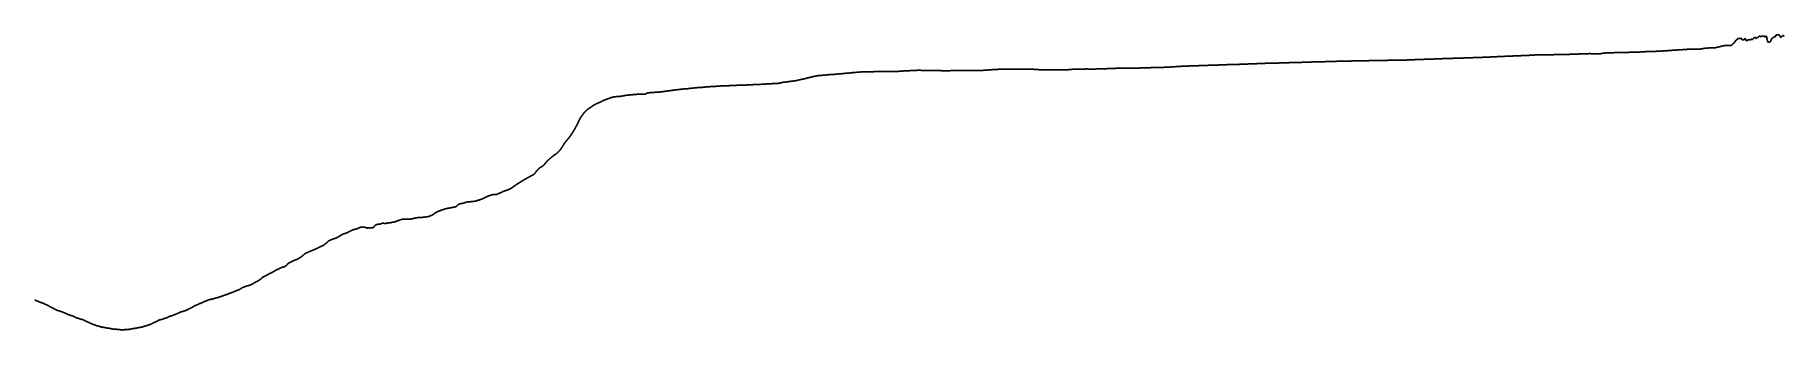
# Model space of a CAD drawing. Header units: millimetres. Extents: x 0 to 74012, y -11988 to 500.
import ezdxf

# ---------------------------------------------------------------- set-up
doc = ezdxf.new("R2010")
doc.units = ezdxf.units.MM
doc.layers.add('Clone', color=7, linetype='CONTINUOUS')

msp = doc.modelspace()

# ---------------------------------------------------------------- linework, layer by layer
at = {"layer": 'Clone'}
for points in [[(71260, -2.386), (71270.2, 0.169)], [(71270.2, 0.169), (71280.4, 2.724)], [(71280.4, 2.724), (71290.5, 5.23)], [(71290.5, 5.23), (71300.7, 7.737)], [(71300.7, 7.737), (71310.9, 10.184)], [(71310.9, 10.184), (71321.1, 12.63)], [(71321.1, 12.63), (71331.3, 15.076)], [(71331.3, 15.076), (71341.5, 17.544)], [(71341.5, 17.544), (71351.7, 19.908)], [(71351.7, 19.908), (71361.9, 22.272)], [(71361.9, 22.272), (71372, 24.636)], [(71372, 24.636), (71382.2, 27)], [(71382.2, 27), (71392.4, 29.363)], [(71392.4, 29.363), (71402.6, 30.769)], [(71402.6, 30.769), (71412.8, 33.133)], [(71412.8, 33.133), (71423, 35.497)], [(71423, 35.497), (71433.2, 37.86)], [(71433.2, 37.86), (71443.4, 40.224)], [(71443.4, 40.224), (71453.5, 41.63)], [(71453.5, 41.63), (71463.7, 43.994)], [(71463.7, 43.994), (71473.9, 46.357)], [(71473.9, 46.357), (71484.1, 48.721)], [(71484.1, 48.721), (71494.3, 50)], [(71494.3, 50), (71504.5, 50)], [(71504.5, 50), (71514.7, 50)], [(71514.7, 50), (71524.8, 50)], [(71524.8, 50), (71535, 50)], [(71535, 50), (71545.2, 50)], [(71545.2, 50), (71555.4, 50)], [(71555.4, 50), (71565.6, 50)], [(71565.6, 50), (71575.8, 50)], [(71575.8, 50), (71586, 50)], [(71586, 50), (71596.2, 50)], [(71596.2, 50), (71606.3, 50)], [(71606.3, 50), (71616.5, 50)], [(71616.5, 50), (71626.7, 50)], [(71626.7, 50), (71636.9, 50)], [(71636.9, 50), (71647.1, 50)], [(71647.1, 50), (71657.3, 50)], [(71657.3, 50), (71667.5, 50)], [(71667.5, 50), (71677.7, 50)], [(71677.7, 50), (71687.8, 50)], [(71687.8, 50), (71698, 50)], [(71698, 50), (71708.2, 50)], [(71708.2, 50), (71718.4, 50)], [(71718.4, 50), (71728.6, 50)], [(71728.6, 50), (71738.8, 50)], [(71738.8, 50), (71749, 50)], [(71749, 50), (71759.1, 50)], [(71759.1, 50), (71769.3, 50)], [(71769.3, 50), (71779.5, 54.774)], [(71779.5, 54.774), (71789.7, 64.198)], [(71789.7, 64.198), (71799.9, 73.623)], [(71799.9, 73.623), (71810.1, 83.047)], [(71810.1, 83.047), (71820.3, 92.773)], [(71820.3, 92.773), (71830.5, 100)], [(71830.5, 100), (71840.6, 104.897)], [(71840.6, 104.897), (71850.8, 117.004)], [(71850.8, 117.004), (71861, 129.111)], [(71861, 129.111), (71871.2, 140.476)], [(71871.2, 140.476), (71881.4, 147.82)], [(71881.4, 147.82), (71891.6, 162.099)], [(71891.6, 162.099), (71901.8, 165.204)], [(71901.8, 165.204), (71912, 174.024)], [(71912, 174.024), (71922.1, 193.155)], [(71922.1, 193.155), (71932.3, 209.928)], [(71932.3, 209.928), (71942.5, 234.95)], [(71942.5, 234.95), (71952.7, 249.24)], [(71952.7, 249.24), (71962.9, 250.503)], [(71962.9, 250.503), (71973.1, 262.697)], [(71973.1, 262.697), (71983.3, 274.892)], [(71983.3, 274.892), (71993.4, 287.086)], [(71993.4, 287.086), (72003.6, 300)], [(72003.6, 300), (72013.8, 300)], [(72013.8, 300), (72024, 301.393)], [(72024, 301.393), (72034.2, 317.186)], [(72034.2, 317.186), (72044.4, 323.449)], [(72044.4, 323.449), (72054.6, 336.504)], [(72054.6, 336.504), (72064.8, 348.353)], [(72064.8, 348.353), (72074.9, 350)], [(72074.9, 350), (72085.1, 350)], [(72085.1, 350), (72095.3, 350)], [(72095.3, 350), (72105.5, 350)], [(72105.5, 350), (72115.7, 350)], [(72115.7, 350), (72125.9, 350)], [(72125.9, 350), (72136.1, 350)], [(72136.1, 350), (72146.3, 350)], [(72146.3, 350), (72156.4, 350)], [(72156.4, 350), (72166.6, 350)], [(72166.6, 350), (72176.8, 350)], [(72176.8, 350), (72187, 350)], [(72187, 350), (72197.2, 360.594)], [(72197.2, 360.594), (72207.4, 362.606)], [(72207.4, 362.606), (72217.6, 324.302)], [(72217.6, 324.302), (72227.7, 314.074)], [(72227.7, 314.074), (72237.9, 301.154)], [(72237.9, 301.154), (72248.1, 298.738)], [(72248.1, 298.738), (72258.3, 299.768)], [(72258.3, 299.768), (72268.5, 300)], [(72268.5, 300), (72278.7, 300)], [(72278.7, 300), (72288.9, 300)], [(72288.9, 300), (72299.1, 300)], [(72299.1, 300), (72309.2, 300)], [(72309.2, 300), (72319.4, 300)], [(72319.4, 300), (72329.6, 307.094)], [(72329.6, 307.094), (72339.8, 324.679)], [(72339.8, 324.679), (72350, 343.626)], [(72350, 343.626), (72360.2, 350)], [(72360.2, 350), (72370.4, 342.239)], [(72370.4, 342.239), (72380.6, 318.627)], [(72380.6, 318.627), (72390.7, 302.823)], [(72390.7, 302.823), (72400.9, 286.244)], [(72400.9, 286.244), (72411.1, 271.185)], [(72411.1, 271.185), (72421.3, 254.149)], [(72421.3, 254.149), (72431.5, 250)], [(72431.5, 250), (72441.7, 250)], [(72441.7, 250), (72451.9, 250)], [(72451.9, 250), (72462, 266.966)], [(72462, 266.966), (72472.2, 286.241)], [(72472.2, 286.241), (72482.4, 300)], [(72482.4, 300), (72492.6, 300)], [(72492.6, 300), (72502.8, 300)], [(72502.8, 300), (72513, 300)], [(72513, 300), (72523.2, 300)], [(72523.2, 300), (72533.4, 300)], [(72533.4, 300), (72543.5, 300)], [(72543.5, 300), (72553.7, 300)], [(72553.7, 300), (72563.9, 300)], [(72563.9, 300), (72574.1, 300)], [(72574.1, 300), (72584.3, 300)], [(72584.3, 300), (72594.5, 300)], [(72594.5, 300), (72604.7, 305.256)], [(72604.7, 305.256), (72614.9, 313.156)], [(72614.9, 313.156), (72625.5, 330.004)], [(72625.5, 330.004), (72636.2, 301.196)], [(72636.2, 301.196), (72646.9, 315.283)], [(72646.9, 315.283), (72657.5, 330.594)], [(72657.5, 330.594), (72668.2, 300)], [(72668.2, 300), (72678.9, 317.999)], [(72678.9, 317.999), (72689.5, 338.175)], [(72689.5, 338.175), (72700.2, 341.706)], [(72700.2, 341.706), (72710.9, 350)], [(72710.9, 350), (72721.5, 350)], [(72721.5, 350), (72732.2, 363.512)], [(72732.2, 363.512), (72742.9, 389.189)], [(72742.9, 389.189), (72753.5, 388.918)], [(72753.5, 388.918), (72764.2, 400)], [(72764.2, 400), (72774.9, 400)], [(72774.9, 400), (72785.5, 392.673)], [(72785.5, 392.673), (72796.2, 394.843)], [(72796.2, 394.843), (72806.9, 389.431)], [(72806.9, 389.431), (72817.5, 350.873)], [(72817.5, 350.873), (72828.2, 350)], [(72828.2, 350), (72838.9, 359.684)], [(72838.9, 359.684), (72849.5, 372.428)], [(72849.5, 372.428), (72860.2, 395.224)], [(72860.2, 395.224), (72870.9, 400)], [(72870.9, 400), (72881.5, 400)], [(72881.5, 400), (72892.2, 400)], [(72892.2, 400), (72902.9, 400)], [(72902.9, 400), (72913.5, 400)], [(72913.5, 400), (72924.2, 403.618)], [(72924.2, 403.618), (72934.9, 424.665)], [(72934.9, 424.665), (72945.5, 429.711)], [(72945.5, 429.711), (72956.2, 434.757)], [(72956.2, 434.757), (72966.9, 450)], [(72966.9, 450), (72977.5, 450)], [(72977.5, 450), (72988.2, 450)], [(72988.2, 450), (72998.9, 450)], [(72998.9, 450), (73009.5, 445.977)], [(73009.5, 445.977), (73020.2, 421.278)], [(73020.2, 421.278), (73030.9, 415.014)], [(73030.9, 415.014), (73041.5, 426.518)], [(73041.5, 426.518), (73052.2, 442.165)], [(73052.2, 442.165), (73062.9, 450)], [(73062.9, 450), (73073.5, 450)], [(73073.5, 450), (73084.2, 450)], [(73084.2, 450), (73094.9, 450)], [(73094.9, 450), (73105.5, 450)], [(73105.5, 450), (73116.2, 450)], [(73116.2, 450), (73126.9, 450)], [(73126.9, 450), (73137.5, 450)], [(73137.5, 450), (73148.2, 450)], [(73148.2, 450), (73158.9, 450)], [(73158.9, 450), (73169.5, 450)], [(73169.5, 450), (73180.2, 450)], [(73180.2, 450), (73190.9, 439.178)], [(73190.9, 439.178), (73201.5, 401.947)], [(73201.5, 401.947), (73212.2, 404.84)], [(73212.2, 404.84), (73222.9, 420.356)], [(73222.9, 420.356), (73233.5, 446.977)], [(73233.5, 446.977), (73244.2, 450)], [(73244.2, 450), (73254.9, 450)], [(73254.9, 450), (73265.5, 450)], [(73265.5, 450), (73276.2, 419.414)], [(73276.2, 419.414), (73286.9, 361.868)], [(73286.9, 361.868), (73297.5, 317.905)], [(73297.5, 317.905), (73308.2, 275.841)], [(73308.2, 275.841), (73318.9, 221.437)], [(73318.9, 221.437), (73329.5, 200)], [(73329.5, 200), (73340.2, 200)], [(73340.2, 200), (73350.9, 200)], [(73350.9, 200), (73361.5, 200)], [(73361.5, 200), (73372.2, 200)], [(73372.2, 200), (73382.9, 200)], [(73382.9, 200), (73393.5, 200)], [(73393.5, 200), (73404.2, 200)], [(73404.2, 200), (73414.9, 200)], [(73414.9, 200), (73425.5, 209.813)], [(73425.5, 209.813), (73436.2, 219.859)], [(73436.2, 219.859), (73446.9, 241.671)], [(73446.9, 241.671), (73457.5, 262.986)], [(73457.5, 262.986), (73468.2, 282.31)], [(73468.2, 282.31), (73478.9, 314.384)], [(73478.9, 314.384), (73489.5, 342.862)], [(73489.5, 342.862), (73500.2, 350)], [(73500.2, 350), (73510.9, 351.341)], [(73510.9, 351.341), (73521.5, 368.596)], [(73521.5, 368.596), (73532.2, 378.552)], [(73532.2, 378.552), (73542.9, 386.681)], [(73542.9, 386.681), (73553.5, 396.351)], [(73553.5, 396.351), (73564.2, 398.528)], [(73564.2, 398.528), (73574.9, 400)], [(73574.9, 400), (73585.5, 416.114)], [(73585.5, 416.114), (73596.2, 416.146)], [(73596.2, 416.146), (73606.9, 413.53)], [(73606.9, 413.53), (73617.5, 433.698)], [(73617.5, 433.698), (73628.2, 421.849)], [(73628.2, 421.849), (73638.9, 406.071)], [(73638.9, 406.071), (73649.5, 446.667)], [(73649.5, 446.667), (73660.2, 447.172)], [(73660.2, 447.172), (73670.9, 498.358)], [(73670.9, 498.358), (73681.5, 500)], [(73681.5, 500), (73692.2, 500)], [(73692.2, 500), (73702.9, 500)], [(73702.9, 500), (73713.5, 500)], [(73713.5, 500), (73724.2, 500)], [(73724.2, 500), (73734.9, 500)], [(73734.9, 500), (73745.5, 500)], [(73745.5, 500), (73756.2, 500)], [(73756.2, 500), (73766.9, 500)], [(73766.9, 500), (73777.5, 500)], [(73777.5, 500), (73788.2, 500)], [(73788.2, 500), (73798.9, 500)], [(73798.9, 500), (73809.5, 500)], [(73809.5, 500), (73820.2, 487.121)], [(73820.2, 487.121), (73830.9, 468.371)], [(73830.9, 468.371), (73841.5, 456.106)], [(73841.5, 456.106), (73852.2, 415.194)], [(73852.2, 415.194), (73862.9, 410.537)], [(73862.9, 410.537), (73873.5, 407.914)], [(73873.5, 407.914), (73884.2, 400)], [(73884.2, 400), (73894.9, 405.562)], [(73894.9, 405.562), (73905.5, 424.224)], [(73905.5, 424.224), (73916.2, 430.812)], [(73916.2, 430.812), (73926.9, 455.795)], [(73926.9, 455.795), (73937.5, 451.252)], [(73937.5, 451.252), (73948.2, 467.522)], [(73948.2, 467.522), (73958.9, 476.654)], [(73958.9, 476.654), (73969.5, 465.245)], [(73969.5, 465.245), (73980.2, 477.842)], [(73980.2, 477.842), (73990.9, 485.638)], [(73990.9, 485.638), (74001.5, 455.935)], [(74001.5, 455.935), (74012.2, 462.031)], [(51033.7, -740.228), (51048.2, -739.648)], [(51048.2, -739.648), (51062.6, -739.068)], [(51062.6, -739.068), (51077.1, -738.88)], [(51077.1, -738.88), (51091.6, -738.112)], [(51091.6, -738.112), (51106, -737.532)], [(51106, -737.532), (51120.5, -737.344)], [(51120.5, -737.344), (51134.9, -736.575)], [(51134.9, -736.575), (51149.4, -735.996)], [(51149.4, -735.996), (51163.9, -735.807)], [(51163.9, -735.807), (51178.3, -735.229)], [(51178.3, -735.229), (51192.8, -734.284)], [(51192.8, -734.284), (51207.2, -733.987)], [(51207.2, -733.987), (51221.7, -733.296)], [(51221.7, -733.296), (51236.2, -732.606)], [(51236.2, -732.606), (51250.6, -731.618)], [(51250.6, -731.618), (51265.1, -731.32)], [(51265.1, -731.32), (51279.5, -730.63)], [(51279.5, -730.63), (51294, -729.642)], [(51294, -729.642), (51308.5, -729.344)], [(51308.5, -729.344), (51322.9, -728.654)], [(51322.9, -728.654), (51337.4, -727.963)], [(51337.4, -727.963), (51351.8, -727.368)], [(51351.8, -727.368), (51366.3, -726.677)], [(51366.3, -726.677), (51380.8, -725.987)], [(51380.8, -725.987), (51395.2, -725.689)], [(51395.2, -725.689), (51409.7, -724.701)], [(51409.7, -724.701), (51424.1, -724.011)], [(51424.1, -724.011), (51438.6, -723.32)], [(51438.6, -723.32), (51453.1, -723.023)], [(51453.1, -723.023), (51467.5, -722.035)], [(51467.5, -722.035), (51482, -721.344)], [(51482, -721.344), (51496.5, -721.047)], [(51496.5, -721.047), (51510.9, -720.058)], [(51510.9, -720.058), (51525.4, -719.425)], [(51525.4, -719.425), (51539.8, -719.235)], [(51539.8, -719.235), (51554.3, -718.804)], [(51554.3, -718.804), (51568.8, -718.404)], [(51568.8, -718.404), (51583.2, -718.359)], [(51583.2, -718.359), (51597.7, -717.928)], [(51597.7, -717.928), (51612.1, -717.496)], [(51612.1, -717.496), (51626.6, -716.794)], [(51626.6, -716.794), (51641.1, -716.517)], [(51641.1, -716.517), (51655.5, -715.956)], [(51655.5, -715.956), (51670, -715.257)], [(51670, -715.257), (51684.4, -715.039)], [(51684.4, -715.039), (51698.9, -714.484)], [(51698.9, -714.484), (51713.4, -713.928)], [(51713.4, -713.928), (51727.8, -713.617)], [(51727.8, -713.617), (51742.3, -713.077)], [(51742.3, -713.077), (51756.7, -712.538)], [(51756.7, -712.538), (51771.2, -711.999)], [(51771.2, -711.999), (51785.7, -711.775)], [(51785.7, -711.775), (51800.1, -711.315)], [(51800.1, -711.315), (51814.6, -710.879)], [(51814.6, -710.879), (51829, -710.918)], [(51829, -710.918), (51843.5, -710.521)], [(51843.5, -710.521), (51858, -710.085)], [(51858, -710.085), (51872.4, -710.123)], [(51872.4, -710.123), (51886.9, -709.726)], [(51886.9, -709.726), (51901.3, -709.29)], [(51901.3, -709.29), (51915.8, -709.194)], [(51915.8, -709.194), (51930.3, -708.469)], [(51930.3, -708.469), (51944.7, -707.083)], [(51944.7, -707.083), (51959.2, -706.134)], [(51959.2, -706.134), (51973.6, -705.697)], [(51973.6, -705.697), (51988.1, -704.748)], [(51988.1, -704.748), (52002.6, -703.362)], [(52002.6, -703.362), (52017, -702.926)], [(52017, -702.926), (52031.5, -701.976)], [(52031.5, -701.976), (52045.9, -700.59)], [(52045.9, -700.59), (52060.4, -700.154)], [(52060.4, -700.154), (52074.9, -700)], [(52074.9, -700), (52089.3, -700)], [(52089.3, -700), (52103.8, -700)], [(52103.8, -700), (52118.2, -700)], [(52118.2, -700), (52132.7, -700)], [(52132.7, -700), (52147.2, -700)], [(52147.2, -700), (52161.6, -700)], [(52161.6, -700), (52176.1, -700)], [(52176.1, -700), (52190.5, -700)], [(52190.5, -700), (52205, -700)], [(52205, -700), (52219.5, -700)], [(52219.5, -700), (52233.9, -700)], [(52233.9, -700), (52248.4, -700)], [(52248.4, -700), (52262.8, -700)], [(52262.8, -700), (52277.3, -700)], [(52277.3, -700), (52291.8, -700)], [(52291.8, -700), (52306.2, -700)], [(52306.2, -700), (52320.7, -699.2)], [(52320.7, -699.2), (52335.1, -698.497)], [(52335.1, -698.497), (52349.6, -698.351)], [(52349.6, -698.351), (52364.1, -697.727)], [(52364.1, -697.727), (52378.5, -696.755)], [(52378.5, -696.755), (52393, -696.433)], [(52393, -696.433), (52407.4, -695.834)], [(52407.4, -695.834), (52421.9, -694.684)], [(52421.9, -694.684), (52436.4, -694.457)], [(52436.4, -694.457), (52450.8, -693.861)], [(52450.8, -693.861), (52465.3, -693.265)], [(52465.3, -693.265), (52479.7, -693.072)], [(52479.7, -693.072), (52494.2, -692.466)], [(52494.2, -692.466), (52508.7, -691.854)], [(52508.7, -691.854), (52523.1, -691.242)], [(52523.1, -691.242), (52537.6, -690.514)], [(52537.6, -690.514), (52552, -689.896)], [(52552, -689.896), (52566.5, -689.277)], [(52566.5, -689.277), (52581, -689.027)], [(52581, -689.027), (52595.4, -688.159)], [(52595.4, -688.159), (52609.9, -687.54)], [(52609.9, -687.54), (52624.3, -687.29)], [(52624.3, -687.29), (52638.8, -686.421)], [(52638.8, -686.421), (52653.3, -685.803)], [(52653.3, -685.803), (52667.7, -685.553)], [(52667.7, -685.553), (52682.2, -684.934)], [(52682.2, -684.934), (52696.6, -684.066)], [(52696.6, -684.066), (52711.1, -683.447)], [(52711.1, -683.447), (52725.6, -683.197)], [(52725.6, -683.197), (52740, -682.579)], [(52740, -682.579), (52754.5, -681.71)], [(52754.5, -681.71), (52768.9, -681.46)], [(52768.9, -681.46), (52783.4, -680.842)], [(52783.4, -680.842), (52797.9, -680)], [(52797.9, -680), (52812.3, -680)], [(52812.3, -680), (52826.8, -680)], [(52826.8, -680), (52841.2, -679.725)], [(52841.2, -679.725), (52855.7, -679.295)], [(52855.7, -679.295), (52870.2, -678.714)], [(52870.2, -678.714), (52884.6, -678.132)], [(52884.6, -678.132), (52899.1, -677.55)], [(52899.1, -677.55), (52913.5, -677.121)], [(52913.5, -677.121), (52928, -676.539)], [(52928, -676.539), (52942.5, -675.957)], [(52942.5, -675.957), (52956.9, -675.743)], [(52956.9, -675.743), (52971.4, -674.946)], [(52971.4, -674.946), (52985.8, -674.365)], [(52985.8, -674.365), (53000.3, -674.15)], [(53000.3, -674.15), (53014.8, -673.362)], [(53014.8, -673.362), (53029.2, -672.92)], [(53029.2, -672.92), (53043.7, -672.869)], [(53043.7, -672.869), (53058.1, -672.397)], [(53058.1, -672.397), (53072.6, -671.832)], [(53072.6, -671.832), (53087.1, -671.445)], [(53087.1, -671.445), (53101.5, -671.436)], [(53101.5, -671.436), (53116, -671.049)], [(53116, -671.049), (53130.4, -670.653)], [(53130.4, -670.653), (53144.9, -670.644)], [(53144.9, -670.644), (53159.4, -670.257)], [(53159.4, -670.257), (53173.8, -669.861)], [(53173.8, -669.861), (53188.3, -669.852)], [(53188.3, -669.852), (53202.7, -669.465)], [(53202.7, -669.465), (53217.2, -669.079)], [(53217.2, -669.079), (53231.7, -668.953)], [(53231.7, -668.953), (53246.1, -668.504)], [(53246.1, -668.504), (53260.6, -668.005)], [(53260.6, -668.005), (53275, -667.535)], [(53275, -667.535), (53289.5, -667.246)], [(53289.5, -667.246), (53304, -666.796)], [(53304, -666.796), (53318.4, -666.346)], [(53318.4, -666.346), (53332.9, -666.202)], [(53332.9, -666.202), (53347.3, -665.608)], [(53347.3, -665.608), (53361.8, -665.158)], [(53361.8, -665.158), (53376.3, -665.014)], [(53376.3, -665.014), (53390.7, -664.419)], [(53390.7, -664.419), (53405.2, -663.97)], [(53405.2, -663.97), (53419.6, -663.825)], [(53419.6, -663.825), (53434.1, -663.376)], [(53434.1, -663.376), (53448.6, -662.781)], [(53448.6, -662.781), (53463, -662.332)], [(53463, -662.332), (53477.5, -662.187)], [(53477.5, -662.187), (53491.9, -661.737)], [(53491.9, -661.737), (53506.4, -661.143)], [(53506.4, -661.143), (53520.9, -660.999)], [(53520.9, -660.999), (53535.3, -660.549)], [(53535.3, -660.549), (53549.8, -660)], [(53549.8, -660), (53564.2, -659.696)], [(53564.2, -659.696), (53578.7, -658.977)], [(53578.7, -658.977), (53593.2, -658.258)], [(53593.2, -658.258), (53607.6, -657.761)], [(53607.6, -657.761), (53622.1, -657.101)], [(53622.1, -657.101), (53636.5, -656.454)], [(53636.5, -656.454), (53651, -655.839)], [(53651, -655.839), (53665.5, -655.67)], [(53665.5, -655.67), (53679.9, -655.089)], [(53679.9, -655.089), (53694.4, -654.497)], [(53694.4, -654.497), (53708.9, -654.371)], [(53708.9, -654.371), (53723.3, -653.654)], [(53723.3, -653.654), (53737.8, -653.061)], [(53737.8, -653.061), (53752.2, -652.941)], [(53752.2, -652.941), (53766.7, -651.835)], [(53766.7, -651.835), (53781.2, -651.067)], [(53781.2, -651.067), (53795.6, -650.664)], [(53795.6, -650.664), (53810.1, -650)], [(53810.1, -650), (53824.5, -649.478)], [(53824.5, -649.478), (53839, -648.994)], [(53839, -648.994), (53853.5, -648.775)], [(53853.5, -648.775), (53867.9, -648.29)], [(53867.9, -648.29), (53882.4, -647.58)], [(53882.4, -647.58), (53896.8, -647.355)], [(53896.8, -647.355), (53911.3, -646.87)], [(53911.3, -646.87), (53925.8, -646.16)], [(53925.8, -646.16), (53940.2, -645.935)], [(53940.2, -645.935), (53954.7, -645.461)], [(53954.7, -645.461), (53969.1, -644.994)], [(53969.1, -644.994), (53983.6, -644.357)], [(53983.6, -644.357), (53998.1, -644.192)], [(53998.1, -644.192), (54012.5, -643.728)], [(54012.5, -643.728), (54027, -643.262)], [(54027, -643.262), (54041.4, -642.903)], [(54041.4, -642.903), (54055.9, -642.437)], [(54055.9, -642.437), (54070.4, -641.97)], [(54070.4, -641.97), (54084.8, -641.808)], [(54084.8, -641.808), (54099.3, -641.214)], [(54099.3, -641.214), (54113.7, -640.774)], [(54113.7, -640.774), (54128.2, -640.636)], [(54128.2, -640.636), (54142.7, -640.055)], [(54142.7, -640.055), (54157.1, -639.612)], [(54157.1, -639.612), (54171.6, -639.169)], [(54171.6, -639.169), (54186, -639.03)], [(54186, -639.03), (54200.5, -638.416)], [(54200.5, -638.416), (54215, -637.965)], [(54215, -637.965), (54229.4, -637.802)], [(54229.4, -637.802), (54243.9, -637.339)], [(54243.9, -637.339), (54258.3, -636.704)], [(54258.3, -636.704), (54272.8, -636.52)], [(54272.8, -636.52), (54287.3, -636.053)], [(54287.3, -636.053), (54301.7, -635.533)], [(54301.7, -635.533), (54316.2, -635.448)], [(54316.2, -635.448), (54330.6, -635.014)], [(54330.6, -635.014), (54345.1, -634.58)], [(54345.1, -634.58), (54359.6, -634.061)], [(54359.6, -634.061), (54374, -633.976)], [(54374, -633.976), (54388.5, -633.541)], [(54388.5, -633.541), (54402.9, -633.107)], [(54402.9, -633.107), (54417.4, -632.937)], [(54417.4, -632.937), (54431.9, -632.503)], [(54431.9, -632.503), (54446.3, -632.069)], [(54446.3, -632.069), (54460.8, -631.899)], [(54460.8, -631.899), (54475.2, -631.465)], [(54475.2, -631.465), (54489.7, -631.03)], [(54489.7, -631.03), (54504.2, -630.945)], [(54504.2, -630.945), (54518.6, -630.606)], [(54518.6, -630.606), (54533.1, -630.303)], [(54533.1, -630.303), (54547.5, -629.999)], [(54547.5, -629.999), (54562, -630.102)], [(54562, -630.102), (54576.5, -629.769)], [(54576.5, -629.769), (54590.9, -629.364)], [(54590.9, -629.364), (54605.4, -629.167)], [(54605.4, -629.167), (54619.8, -628.585)], [(54619.8, -628.585), (54634.3, -628.054)], [(54634.3, -628.054), (54648.8, -627.954)], [(54648.8, -627.954), (54663.2, -627.421)], [(54663.2, -627.421), (54677.7, -626.766)], [(54677.7, -626.766), (54692.1, -626.636)], [(54692.1, -626.636), (54706.6, -626.111)], [(54706.6, -626.111), (54721.1, -625.586)], [(54721.1, -625.586), (54735.5, -624.931)], [(54735.5, -624.931), (54750, -624.801)], [(54750, -624.801), (54764.4, -624.276)], [(54764.4, -624.276), (54778.9, -623.751)], [(54778.9, -623.751), (54793.4, -623.49)], [(54793.4, -623.49), (54807.8, -622.966)], [(54807.8, -622.966), (54822.3, -622.441)], [(54822.3, -622.441), (54836.7, -622.18)], [(54836.7, -622.18), (54851.2, -621.655)], [(54851.2, -621.655), (54865.7, -621.131)], [(54865.7, -621.131), (54880.1, -621)], [(54880.1, -621), (54894.6, -620.345)], [(54894.6, -620.345), (54909, -620)], [(54909, -620), (54923.5, -620)], [(54923.5, -620), (54938, -620)], [(54938, -620), (54952.4, -619.299)], [(54952.4, -619.299), (54966.9, -618.796)], [(54966.9, -618.796), (54981.3, -618.597)], [(54981.3, -618.597), (54995.8, -618.093)], [(54995.8, -618.093), (55010.3, -617.391)], [(55010.3, -617.391), (55024.7, -617.192)], [(55024.7, -617.192), (55039.2, -616.689)], [(55039.2, -616.689), (55053.6, -615.987)], [(55053.6, -615.987), (55068.1, -615.788)], [(55068.1, -615.788), (55082.6, -615.284)], [(55082.6, -615.284), (55097, -614.781)], [(55097, -614.781), (55111.5, -614.126)], [(55111.5, -614.126), (55125.9, -614.034)], [(55125.9, -614.034), (55140.4, -613.676)], [(55140.4, -613.676), (55154.9, -613.263)], [(55154.9, -613.263), (55169.3, -613.061)], [(55169.3, -613.061), (55183.8, -612.696)], [(55183.8, -612.696), (55198.2, -612.344)], [(55198.2, -612.344), (55212.7, -612.286)], [(55212.7, -612.286), (55227.2, -611.933)], [(55227.2, -611.933), (55241.6, -611.581)], [(55241.6, -611.581), (55256.1, -611.552)], [(55256.1, -611.552), (55270.5, -611.248)], [(55270.5, -611.248), (55285, -610.959)], [(55285, -610.959), (55299.5, -610.669)], [(55299.5, -610.669), (55313.9, -610.702)], [(55313.9, -610.702), (55328.4, -610.364)], [(55328.4, -610.364), (55342.8, -610.019)], [(55342.8, -610.019), (55357.3, -610.004)], [(55357.3, -610.004), (55371.8, -609.659)], [(55371.8, -609.659), (55386.2, -609.299)], [(55386.2, -609.299), (55400.7, -609.283)], [(55400.7, -609.283), (55415.1, -608.939)], [(55415.1, -608.939), (55429.6, -608.578)], [(55429.6, -608.578), (55444.1, -608.562)], [(55444.1, -608.562), (55458.5, -608.218)], [(55458.5, -608.218), (55473, -607.873)], [(55473, -607.873), (55487.4, -607.499)], [(55487.4, -607.499), (55501.9, -607.315)], [(55501.9, -607.315), (55516.4, -606.836)], [(55516.4, -606.836), (55530.8, -606.357)], [(55530.8, -606.357), (55545.3, -605.989)], [(55545.3, -605.989), (55559.7, -605.51)], [(55559.7, -605.51), (55574.2, -605.032)], [(55574.2, -605.032), (55588.7, -604.663)], [(55588.7, -604.663), (55603.1, -604.167)], [(55603.1, -604.167), (55617.6, -603.665)], [(55617.6, -603.665), (55632, -603.549)], [(55632, -603.549), (55646.5, -602.988)], [(55646.5, -602.988), (55661, -602.56)], [(55661, -602.56), (55675.4, -602.131)], [(55675.4, -602.131), (55689.9, -602.044)], [(55689.9, -602.044), (55704.3, -601.585)], [(55704.3, -601.585), (55718.8, -601.189)], [(55718.8, -601.189), (55733.3, -601.136)], [(55733.3, -601.136), (55747.7, -600.724)], [(55747.7, -600.724), (55762.2, -600.249)], [(55762.2, -600.249), (55776.6, -600.155)], [(55776.6, -600.155), (55791.1, -599.822)], [(55791.1, -599.822), (55805.6, -599.447)], [(55805.6, -599.447), (55820, -599.378)], [(55820, -599.378), (55834.5, -599.08)], [(55834.5, -599.08), (55849, -598.782)], [(55849, -598.782), (55863.4, -598.434)], [(55863.4, -598.434), (55877.9, -598.326)], [(55877.9, -598.326), (55892.3, -597.982)], [(55892.3, -597.982), (55906.8, -597.637)], [(55906.8, -597.637), (55921.3, -597.464)], [(55921.3, -597.464), (55935.7, -597.144)], [(55935.7, -597.144), (55950.2, -596.822)], [(55950.2, -596.822), (55964.6, -596.65)], [(55964.6, -596.65), (55979.1, -596.31)], [(55979.1, -596.31), (55993.6, -595.97)], [(55993.6, -595.97), (56008, -595.862)], [(56008, -595.862), (56022.5, -595.375)], [(56022.5, -595.375), (56036.9, -595.019)], [(56036.9, -595.019), (56051.4, -594.663)], [(56051.4, -594.663), (56065.9, -594.559)], [(56065.9, -594.559), (56080.3, -594.119)], [(56080.3, -594.119), (56094.8, -593.778)], [(56094.8, -593.778), (56109.2, -593.679)], [(56109.2, -593.679), (56123.7, -593.338)], [(56123.7, -593.338), (56138.2, -592.898)], [(56138.2, -592.898), (56152.6, -592.799)], [(56152.6, -592.799), (56167.1, -592.458)], [(56167.1, -592.458), (56181.5, -592.018)], [(56181.5, -592.018), (56196, -591.678)], [(56196, -591.678), (56210.5, -591.578)], [(56210.5, -591.578), (56224.9, -591.237)], [(56224.9, -591.237), (56239.4, -590.797)], [(56239.4, -590.797), (56253.8, -590.741)], [(56253.8, -590.741), (56268.3, -590.412)], [(56268.3, -590.412), (56282.8, -590.113)], [(56282.8, -590.113), (56297.2, -590.026)], [(56297.2, -590.026), (56311.7, -589.725)], [(56311.7, -589.725), (56326.1, -589.423)], [(56326.1, -589.423), (56340.6, -589.335)], [(56340.6, -589.335), (56355.1, -589.034)], [(56355.1, -589.034), (56369.5, -588.704)], [(56369.5, -588.704), (56384, -588.368)], [(56384, -588.368), (56398.4, -588.155)], [(56398.4, -588.155), (56412.9, -587.818)], [(56412.9, -587.818), (56427.4, -587.482)], [(56427.4, -587.482), (56441.8, -587.376)], [(56441.8, -587.376), (56456.3, -586.933)], [(56456.3, -586.933), (56470.7, -586.596)], [(56470.7, -586.596), (56485.2, -586.49)], [(56485.2, -586.49), (56499.7, -586.144)], [(56499.7, -586.144), (56514.1, -585.673)], [(56514.1, -585.673), (56528.6, -585.606)], [(56528.6, -585.606), (56543, -585.282)], [(56543, -585.282), (56557.5, -584.891)], [(56557.5, -584.891), (56572, -584.568)], [(56572, -584.568), (56586.4, -584.5)], [(56586.4, -584.5), (56600.9, -584.177)], [(56600.9, -584.177), (56615.3, -583.787)], [(56615.3, -583.787), (56629.8, -583.637)], [(56629.8, -583.637), (56644.3, -583.293)], [(56644.3, -583.293), (56658.7, -582.921)], [(56658.7, -582.921), (56673.2, -582.608)], [(56673.2, -582.608), (56687.6, -582.208)], [(56687.6, -582.208), (56702.1, -581.808)], [(56702.1, -581.808), (56716.6, -581.48)], [(56716.6, -581.48), (56731, -581.079)], [(56731, -581.079), (56745.5, -580.679)], [(56745.5, -580.679), (56759.9, -580.279)], [(56759.9, -580.279), (56774.4, -580)], [(56774.4, -580), (56788.9, -580)], [(56788.9, -580), (56803.3, -580)], [(56803.3, -580), (56817.8, -580)], [(56817.8, -580), (56832.2, -579.762)], [(56832.2, -579.762), (56846.7, -579.504)], [(56846.7, -579.504), (56861.2, -579.463)], [(56861.2, -579.463), (56875.6, -579.205)], [(56875.6, -579.205), (56890.1, -578.906)], [(56890.1, -578.906), (56904.5, -578.864)], [(56904.5, -578.864), (56919, -578.606)], [(56919, -578.606), (56933.5, -578.307)], [(56933.5, -578.307), (56947.9, -578.049)], [(56947.9, -578.049), (56962.4, -578.008)], [(56962.4, -578.008), (56976.8, -577.75)], [(56976.8, -577.75), (56991.3, -577.45)], [(56991.3, -577.45), (57005.8, -577.418)], [(57005.8, -577.418), (57020.2, -577.178)], [(57020.2, -577.178), (57034.7, -576.882)], [(57034.7, -576.882), (57049.1, -576.714)], [(57049.1, -576.714), (57063.6, -576.418)], [(57063.6, -576.418), (57078.1, -576.122)], [(57078.1, -576.122), (57092.5, -575.952)], [(57092.5, -575.952), (57107, -575.666)], [(57107, -575.666), (57121.4, -575.381)], [(57121.4, -575.381), (57135.9, -575.058)], [(57135.9, -575.058), (57150.4, -574.828)], [(57150.4, -574.828), (57164.8, -574.519)], [(57164.8, -574.519), (57179.3, -574.212)], [(57179.3, -574.212), (57193.7, -574.079)], [(57193.7, -574.079), (57208.2, -573.665)], [(57208.2, -573.665), (57222.7, -573.357)], [(57222.7, -573.357), (57237.1, -573.257)], [(57237.1, -573.257), (57251.6, -572.949)], [(57251.6, -572.949), (57266, -572.541)], [(57266, -572.541), (57280.5, -572.441)], [(57280.5, -572.441), (57295, -572.133)], [(57295, -572.133), (57309.4, -571.686)], [(57309.4, -571.686), (57323.9, -571.37)], [(57323.9, -571.37), (57338.3, -571.239)], [(57338.3, -571.239), (57352.8, -570.923)], [(57352.8, -570.923), (57367.3, -570.476)], [(57367.3, -570.476), (57381.7, -570.401)], [(57381.7, -570.401), (57396.2, -570.107)], [(57396.2, -570.107), (57410.6, -569.813)], [(57410.6, -569.813), (57425.1, -569.672)], [(57425.1, -569.672), (57439.6, -569.378)], [(57439.6, -569.378), (57454, -569.084)], [(57454, -569.084), (57468.5, -568.943)], [(57468.5, -568.943), (57482.9, -568.649)], [(57482.9, -568.649), (57497.4, -568.355)], [(57497.4, -568.355), (57511.9, -568.061)], [(57511.9, -568.061), (57526.3, -567.92)], [(57526.3, -567.92), (57540.8, -567.626)], [(57540.8, -567.626), (57555.2, -567.3)], [(57555.2, -567.3), (57569.7, -567.183)], [(57569.7, -567.183), (57584.2, -566.795)], [(57584.2, -566.795), (57598.6, -566.472)], [(57598.6, -566.472), (57613.1, -566.372)], [(57613.1, -566.372), (57627.5, -566.06)], [(57627.5, -566.06), (57642, -565.691)], [(57642, -565.691), (57656.5, -565.64)], [(57656.5, -565.64), (57670.9, -565.353)], [(57670.9, -565.353), (57685.4, -564.892)], [(57685.4, -564.892), (57699.8, -564.562)], [(57699.8, -564.562), (57714.3, -564.438)], [(57714.3, -564.438), (57728.8, -564.179)], [(57728.8, -564.179), (57743.2, -563.907)], [(57743.2, -563.907), (57757.7, -563.884)], [(57757.7, -563.884), (57772.1, -563.636)], [(57772.1, -563.636), (57786.6, -563.387)], [(57786.6, -563.387), (57801.1, -563.341)], [(57801.1, -563.341), (57815.5, -563.092)], [(57815.5, -563.092), (57830, -562.844)], [(57830, -562.844), (57844.4, -562.797)], [(57844.4, -562.797), (57858.9, -562.549)], [(57858.9, -562.549), (57873.4, -562.301)], [(57873.4, -562.301), (57887.8, -562.052)], [(57887.8, -562.052), (57902.3, -562.006)], [(57902.3, -562.006), (57916.7, -561.757)], [(57916.7, -561.757), (57931.2, -561.509)], [(57931.2, -561.509), (57945.7, -561.469)], [(57945.7, -561.469), (57960.1, -561.045)], [(57960.1, -561.045), (57974.6, -560.74)], [(57974.6, -560.74), (57989, -560.622)], [(57989, -560.622), (58003.5, -560.317)], [(58003.5, -560.317), (58018, -560)], [(58018, -560), (58032.4, -560)], [(58032.4, -560), (58046.9, -559.645)], [(58046.9, -559.645), (58061.4, -558.796)], [(58061.4, -558.796), (58075.8, -558.11)], [(58075.8, -558.11), (58090.3, -557.952)], [(58090.3, -557.952), (58104.7, -557.267)], [(58104.7, -557.267), (58119.2, -556.454)], [(58119.2, -556.454), (58133.7, -556.261)], [(58133.7, -556.261), (58148.1, -555.57)], [(58148.1, -555.57), (58162.6, -554.919)], [(58162.6, -554.919), (58177, -554.544)], [(58177, -554.544), (58191.5, -553.876)], [(58191.5, -553.876), (58206, -553.185)], [(58206, -553.185), (58220.4, -552.809)], [(58220.4, -552.809), (58234.9, -552.114)], [(58234.9, -552.114), (58249.3, -551.413)], [(58249.3, -551.413), (58263.8, -550.709)], [(58263.8, -550.709), (58278.3, -550.205)], [(58278.3, -550.205), (58292.7, -549.49)], [(58292.7, -549.49), (58307.2, -548.775)], [(58307.2, -548.775), (58321.6, -548.499)], [(58321.6, -548.499), (58336.1, -547.524)], [(58336.1, -547.524), (58350.6, -546.819)], [(58350.6, -546.819), (58365, -546.587)], [(58365, -546.587), (58379.5, -545.888)], [(58379.5, -545.888), (58393.9, -544.957)], [(58393.9, -544.957), (58408.4, -544.245)], [(58408.4, -544.245), (58422.9, -543.96)], [(58422.9, -543.96), (58437.3, -542.964)], [(58437.3, -542.964), (58451.8, -542.265)], [(58451.8, -542.265), (58466.2, -542.095)], [(58466.2, -542.095), (58480.7, -541.471)], [(58480.7, -541.471), (58495.2, -540.731)], [(58495.2, -540.731), (58509.6, -540.6)], [(58509.6, -540.6), (58524.1, -540.019)], [(58524.1, -540.019), (58538.5, -539.454)], [(58538.5, -539.454), (58553, -539.254)], [(58553, -539.254), (58567.5, -538.697)], [(58567.5, -538.697), (58581.9, -538.141)], [(58581.9, -538.141), (58596.4, -537.459)], [(58596.4, -537.459), (58610.8, -537.364)], [(58610.8, -537.364), (58625.3, -536.758)], [(58625.3, -536.758), (58639.8, -536.153)], [(58639.8, -536.153), (58654.2, -535.876)], [(58654.2, -535.876), (58668.7, -535.224)], [(58668.7, -535.224), (58683.1, -534.573)], [(58683.1, -534.573), (58697.6, -534.421)], [(58697.6, -534.421), (58712.1, -533.669)], [(58712.1, -533.669), (58726.5, -533.06)], [(58726.5, -533.06), (58741, -532.852)], [(58741, -532.852), (58755.4, -532.217)], [(58755.4, -532.217), (58769.9, -531.327)], [(58769.9, -531.327), (58784.4, -530.688)], [(58784.4, -530.688), (58798.8, -530.405)], [(58798.8, -530.405), (58813.3, -529.477)], [(58813.3, -529.477), (58827.7, -528.854)], [(58827.7, -528.854), (58842.2, -528.646)], [(58842.2, -528.646), (58856.7, -528.023)], [(58856.7, -528.023), (58871.1, -527.193)], [(58871.1, -527.193), (58885.6, -526.986)], [(58885.6, -526.986), (58900, -526.363)], [(58900, -526.363), (58914.5, -525.739)], [(58914.5, -525.739), (58929, -525.314)], [(58929, -525.314), (58943.4, -524.696)], [(58943.4, -524.696), (58957.9, -524.15)], [(58957.9, -524.15), (58972.3, -523.382)], [(58972.3, -523.382), (58986.8, -523.266)], [(58986.8, -523.266), (59001.3, -522.702)], [(59001.3, -522.702), (59015.7, -522.125)], [(59015.7, -522.125), (59030.2, -521.562)], [(59030.2, -521.562), (59044.6, -520.872)], [(59044.6, -520.872), (59059.1, -520.183)], [(59059.1, -520.183), (59073.6, -520)], [(59073.6, -520), (59088, -520)], [(59088, -520), (59102.5, -519.801)], [(59102.5, -519.801), (59116.9, -519.698)], [(59116.9, -519.698), (59131.4, -518.938)], [(59131.4, -518.938), (59145.9, -518.3)], [(59145.9, -518.3), (59160.3, -517.755)], [(59160.3, -517.755), (59174.8, -517.61)], [(59174.8, -517.61), (59189.2, -516.696)], [(59189.2, -516.696), (59203.7, -516.051)], [(59203.7, -516.051), (59218.2, -515.845)], [(59218.2, -515.845), (59232.6, -515.215)], [(59232.6, -515.215), (59247.1, -514.363)], [(59247.1, -514.363), (59261.5, -514.14)], [(59261.5, -514.14), (59276, -513.51)], [(59276, -513.51), (59290.5, -512.88)], [(59290.5, -512.88), (59304.9, -512.436)], [(59304.9, -512.436), (59319.4, -511.806)], [(59319.4, -511.806), (59333.8, -511.175)], [(59333.8, -511.175), (59348.3, -510.323)], [(59348.3, -510.323), (59362.8, -510.101)], [(59362.8, -510.101), (59377.2, -509.471)], [(59377.2, -509.471), (59391.7, -508.841)], [(59391.7, -508.841), (59406.1, -508.518)], [(59406.1, -508.518), (59420.6, -508.014)], [(59420.6, -508.014), (59435.1, -507.475)], [(59435.1, -507.475), (59449.5, -507.36)], [(59449.5, -507.36), (59464, -506.776)], [(59464, -506.776), (59478.4, -506.263)], [(59478.4, -506.263), (59492.9, -506.03)], [(59492.9, -506.03), (59507.4, -505.123)], [(59507.4, -505.123), (59521.8, -504.476)], [(59521.8, -504.476), (59536.3, -503.83)], [(59536.3, -503.83), (59550.7, -503.57)], [(59550.7, -503.57), (59565.2, -502.663)], [(59565.2, -502.663), (59579.7, -502.016)], [(59579.7, -502.016), (59594.1, -501.756)], [(59594.1, -501.756), (59608.6, -501.11)], [(59608.6, -501.11), (59623, -500.203)], [(59623, -500.203), (59637.5, -500)], [(59637.5, -500), (59652, -500)], [(59652, -500), (59666.4, -500)], [(59666.4, -500), (59680.9, -500)], [(59680.9, -500), (59695.3, -499.692)], [(59695.3, -499.692), (59709.8, -499.027)], [(59709.8, -499.027), (59724.3, -498.17)], [(59724.3, -498.17), (59738.7, -497.979)], [(59738.7, -497.979), (59753.2, -497.314)], [(59753.2, -497.314), (59767.6, -496.649)], [(59767.6, -496.649), (59782.1, -496.267)], [(59782.1, -496.267), (59796.6, -495.602)], [(59796.6, -495.602), (59811, -494.937)], [(59811, -494.937), (59825.5, -494.746)], [(59825.5, -494.746), (59839.9, -493.889)], [(59839.9, -493.889), (59854.4, -493.224)], [(59854.4, -493.224), (59868.9, -493.033)], [(59868.9, -493.033), (59883.3, -492.177)], [(59883.3, -492.177), (59897.8, -491.512)], [(59897.8, -491.512), (59912.2, -490.847)], [(59912.2, -490.847), (59926.7, -490.816)], [(59926.7, -490.816), (59941.2, -490.202)], [(59941.2, -490.202), (59955.6, -489.652)], [(59955.6, -489.652), (59970.1, -489.583)], [(59970.1, -489.583), (59984.5, -488.978)], [(59984.5, -488.978), (59999, -488.53)], [(59999, -488.53), (60013.5, -488.498)], [(60013.5, -488.498), (60027.9, -487.903)], [(60027.9, -487.903), (60042.4, -487.407)], [(60042.4, -487.407), (60056.8, -486.997)], [(60056.8, -486.997), (60071.3, -486.304)], [(60071.3, -486.304), (60085.8, -485.61)], [(60085.8, -485.61), (60100.2, -484.687)], [(60100.2, -484.687), (60114.7, -484.458)], [(60114.7, -484.458), (60129.1, -483.764)], [(60129.1, -483.764), (60143.6, -483.07)], [(60143.6, -483.07), (60158.1, -482.612)], [(60158.1, -482.612), (60172.5, -481.918)], [(60172.5, -481.918), (60187, -481.224)], [(60187, -481.224), (60201.4, -480.995)], [(60201.4, -480.995), (60215.9, -480.073)], [(60215.9, -480.073), (60230.4, -480)], [(60230.4, -480), (60244.8, -480)], [(60244.8, -480), (60259.3, -480)], [(60259.3, -480), (60273.8, -479.777)], [(60273.8, -479.777), (60288.2, -479.22)], [(60288.2, -479.22), (60302.7, -479.094)], [(60302.7, -479.094), (60317.1, -478.411)], [(60317.1, -478.411), (60331.6, -477.854)], [(60331.6, -477.854), (60346.1, -477.728)], [(60346.1, -477.728), (60360.5, -477.171)], [(60360.5, -477.171), (60375, -476.488)], [(60375, -476.488), (60389.4, -476.362)], [(60389.4, -476.362), (60403.9, -475.805)], [(60403.9, -475.805), (60418.4, -475.248)], [(60418.4, -475.248), (60432.8, -475.285)], [(60432.8, -475.285), (60447.3, -474.727)], [(60447.3, -474.727), (60461.7, -474.273)], [(60461.7, -474.273), (60476.2, -473.702)], [(60476.2, -473.702), (60490.7, -473.684)], [(60490.7, -473.684), (60505.1, -473.089)], [(60505.1, -473.089), (60519.6, -472.536)], [(60519.6, -472.536), (60534, -472.343)], [(60534, -472.343), (60548.5, -471.764)], [(60548.5, -471.764), (60563, -471.17)], [(60563, -471.17), (60577.4, -471.084)], [(60577.4, -471.084), (60591.9, -470.412)], [(60591.9, -470.412), (60606.3, -469.816)], [(60606.3, -469.816), (60620.8, -469.292)], [(60620.8, -469.292), (60635.3, -468.926)], [(60635.3, -468.926), (60649.7, -468.305)], [(60649.7, -468.305), (60664.2, -467.684)], [(60664.2, -467.684), (60678.6, -467.485)], [(60678.6, -467.485), (60693.1, -466.665)], [(60693.1, -466.665), (60707.6, -466.043)], [(60707.6, -466.043), (60722, -465.844)], [(60722, -465.844), (60736.5, -465.223)], [(60736.5, -465.223), (60750.9, -464.403)], [(60750.9, -464.403), (60765.4, -464.16)], [(60765.4, -464.16), (60779.9, -463.506)], [(60779.9, -463.506), (60794.3, -462.853)], [(60794.3, -462.853), (60808.8, -461.951)], [(60808.8, -461.951), (60823.2, -461.819)], [(60823.2, -461.819), (60837.7, -461.174)], [(60837.7, -461.174), (60852.2, -460.229)], [(60852.2, -460.229), (60866.6, -460.057)], [(60866.6, -460.057), (60881.1, -460)], [(60881.1, -460), (60895.5, -460)], [(60895.5, -460), (60910, -460)], [(60910, -460), (60924.5, -459.345)], [(60924.5, -459.345), (60938.9, -458.622)], [(60938.9, -458.622), (60953.4, -458.448)], [(60953.4, -458.448), (60967.8, -457.551)], [(60967.8, -457.551), (60982.3, -456.895)], [(60982.3, -456.895), (60996.8, -456.376)], [(60996.8, -456.376), (61011.2, -456.367)], [(61011.2, -456.367), (61025.7, -455.773)], [(61025.7, -455.773), (61040.1, -455.136)], [(61040.1, -455.136), (61054.6, -455.076)], [(61054.6, -455.076), (61069.1, -454.358)], [(61069.1, -454.358), (61083.5, -453.682)], [(61083.5, -453.682), (61098, -453.58)], [(61098, -453.58), (61112.4, -452.884)], [(61112.4, -452.884), (61126.9, -452.072)], [(61126.9, -452.072), (61141.4, -451.835)], [(61141.4, -451.835), (61155.8, -451.068)], [(61155.8, -451.068), (61170.3, -450.302)], [(61170.3, -450.302), (61184.7, -449.298)], [(61184.7, -449.298), (61199.2, -448.953)], [(61199.2, -448.953), (61213.7, -448.154)], [(61213.7, -448.154), (61228.1, -447.17)], [(61228.1, -447.17), (61242.6, -446.881)], [(61242.6, -446.881), (61257, -446.075)], [(61257, -446.075), (61271.5, -445.285)], [(61271.5, -445.285), (61286, -444.827)], [(61286, -444.827), (61300.4, -444.108)], [(61300.4, -444.108), (61314.9, -443.411)], [(61314.9, -443.411), (61329.3, -443.219)], [(61329.3, -443.219), (61343.8, -442.297)], [(61343.8, -442.297), (61358.3, -441.724)], [(61358.3, -441.724), (61372.7, -441.145)], [(61372.7, -441.145), (61387.2, -441.11)], [(61387.2, -441.11), (61401.6, -440.573)], [(61401.6, -440.573), (61416.1, -440.035)], [(61416.1, -440.035), (61430.6, -440.028)], [(61430.6, -440.028), (61445, -439.309)], [(61445, -439.309), (61459.5, -438.568)], [(61459.5, -438.568), (61473.9, -438.506)], [(61473.9, -438.506), (61488.4, -437.72)], [(61488.4, -437.72), (61502.9, -436.825)], [(61502.9, -436.825), (61517.3, -436.589)], [(61517.3, -436.589), (61531.8, -435.587)], [(61531.8, -435.587), (61546.2, -434.546)], [(61546.2, -434.546), (61560.7, -433.44)], [(61560.7, -433.44), (61575.2, -433.128)], [(61575.2, -433.128), (61589.6, -432.157)], [(61589.6, -432.157), (61604.1, -430.946)], [(61604.1, -430.946), (61618.5, -430.673)], [(61618.5, -430.673), (61633, -429.68)], [(61633, -429.68), (61647.5, -428.69)], [(61647.5, -428.69), (61661.9, -428.204)], [(61661.9, -428.204), (61676.4, -427.247)], [(61676.4, -427.247), (61690.8, -426.283)], [(61690.8, -426.283), (61705.3, -426.127)], [(61705.3, -426.127), (61719.8, -424.995)], [(61719.8, -424.995), (61734.2, -424.128)], [(61734.2, -424.128), (61748.7, -423.261)], [(61748.7, -423.261), (61763.1, -422.945)], [(61763.1, -422.945), (61777.6, -422.106)], [(61777.6, -422.106), (61792.1, -421.244)], [(61792.1, -421.244), (61806.5, -421.126)], [(61806.5, -421.126), (61821, -420.191)], [(61821, -420.191), (61835.4, -419.447)], [(61835.4, -419.447), (61849.9, -419.359)], [(61849.9, -419.359), (61864.4, -418.645)], [(61864.4, -418.645), (61878.8, -417.854)], [(61878.8, -417.854), (61893.3, -417.773)], [(61893.3, -417.773), (61907.7, -416.932)], [(61907.7, -416.932), (61922.2, -416.041)], [(61922.2, -416.041), (61936.7, -415.127)], [(61936.7, -415.127), (61951.1, -414.898)], [(61951.1, -414.898), (61965.6, -414.067)], [(61965.6, -414.067), (61980, -413.039)], [(61980, -413.039), (61994.5, -412.816)], [(61994.5, -412.816), (62009, -411.943)], [(62009, -411.943), (62023.4, -411.078)], [(62023.4, -411.078), (62037.9, -410.703)], [(62037.9, -410.703), (62052.3, -409.831)], [(62052.3, -409.831), (62066.8, -408.983)], [(62066.8, -408.983), (62081.3, -408.907)], [(62081.3, -408.907), (62095.7, -407.957)], [(62095.7, -407.957), (62110.2, -407.224)], [(62110.2, -407.224), (62124.6, -406.402)], [(62124.6, -406.402), (62139.1, -406.221)], [(62139.1, -406.221), (62153.6, -405.441)], [(62153.6, -405.441), (62168, -404.701)], [(62168, -404.701), (62182.5, -404.572)], [(62182.5, -404.572), (62196.9, -403.657)], [(62196.9, -403.657), (62211.4, -402.855)], [(62211.4, -402.855), (62225.9, -402.698)], [(62225.9, -402.698), (62240.3, -401.872)], [(62240.3, -401.872), (62252, -401.047)], [(62252, -401.047), (62263.6, -400.801)], [(62263.6, -400.801), (62275.2, -399.942)], [(62275.2, -399.942), (62286.8, -399.82)], [(62286.8, -399.82), (62298.5, -399.146)], [(62298.5, -399.146), (62310.1, -398.473)], [(62310.1, -398.473), (62321.7, -398.371)], [(62321.7, -398.371), (62333.4, -397.697)], [(62333.4, -397.697), (62345, -397.595)], [(62345, -397.595), (62356.6, -396.922)], [(62356.6, -396.922), (62368.2, -396.248)], [(62368.2, -396.248), (62379.9, -396.146)], [(62379.9, -396.146), (62391.5, -395.473)], [(62391.5, -395.473), (62403.1, -395.357)], [(62403.1, -395.357), (62414.8, -394.774)], [(62414.8, -394.774), (62426.4, -394.177)], [(62426.4, -394.177), (62438, -393.993)], [(62438, -393.993), (62449.6, -393.342)], [(62449.6, -393.342), (62461.3, -393.218)], [(62461.3, -393.218), (62472.9, -392.464)], [(62472.9, -392.464), (62484.5, -391.722)], [(62484.5, -391.722), (62496.2, -391.578)], [(62496.2, -391.578), (62507.8, -390.821)], [(62507.8, -390.821), (62519.4, -390.625)], [(62519.4, -390.625), (62531, -389.924)], [(62531, -389.924), (62542.7, -389.827)], [(62542.7, -389.827), (62554.3, -389.096)], [(62554.3, -389.096), (62565.9, -388.315)], [(62565.9, -388.315), (62577.6, -388.121)], [(62577.6, -388.121), (62589.2, -387.411)], [(62589.2, -387.411), (62601.6, -386.735)], [(62601.6, -386.735), (62614.1, -386.634)], [(62614.1, -386.634), (62626.6, -385.855)], [(62626.6, -385.855), (62639, -385.156)], [(62639, -385.156), (62651.5, -385.071)], [(62651.5, -385.071), (62663.9, -384.343)], [(62663.9, -384.343), (62676.4, -383.648)], [(62676.4, -383.648), (62688.9, -382.915)], [(62688.9, -382.915), (62701.3, -382.746)], [(62701.3, -382.746), (62713.8, -382.022)], [(62713.8, -382.022), (62726.2, -381.252)], [(62726.2, -381.252), (62738.7, -381.096)], [(62738.7, -381.096), (62751.1, -380.361)], [(62751.1, -380.361), (62763.6, -379.704)], [(62763.6, -379.704), (62776.1, -379.632)], [(62776.1, -379.632), (62788.5, -379.078)], [(62788.5, -379.078), (62801, -378.527)], [(62801, -378.527), (62813.4, -377.997)], [(62813.4, -377.997), (62825.9, -377.978)], [(62825.9, -377.978), (62838.4, -377.468)], [(62838.4, -377.468), (62850.8, -376.934)], [(62850.8, -376.934), (62863.3, -376.886)], [(62863.3, -376.886), (62875.7, -376.332)], [(62875.7, -376.332), (62888.2, -375.718)], [(62888.2, -375.718), (62900.7, -375.148)], [(62900.7, -375.148), (62913.1, -374.96)], [(62913.1, -374.96), (62925.6, -374.315)], [(62925.6, -374.315), (62938, -373.693)], [(62938, -373.693), (62951, -373.516)], [(62951, -373.516), (62963.9, -372.851)], [(62963.9, -372.851), (62976.8, -372.184)], [(62976.8, -372.184), (62989.7, -371.51)], [(62989.7, -371.51), (63002.6, -370.796)], [(63002.6, -370.796), (63015.6, -370.117)], [(63015.6, -370.117), (63028.5, -369.985)], [(63028.5, -369.985), (63041.4, -369.339)], [(63041.4, -369.339), (63054.3, -368.693)], [(63054.3, -368.693), (63067.2, -367.967)], [(63067.2, -367.967), (63080.2, -367.295)], [(63080.2, -367.295), (63093.1, -367.165)], [(63093.1, -367.165), (63106, -366.512)], [(63106, -366.512), (63118.9, -365.851)], [(63118.9, -365.851), (63131.8, -365.19)], [(63131.8, -365.19), (63144.8, -364.529)], [(63144.8, -364.529), (63157.7, -364.373)], [(63157.7, -364.373), (63170.6, -363.722)], [(63170.6, -363.722), (63183.5, -363.105)], [(63183.5, -363.105), (63196.4, -362.457)], [(63196.4, -362.457), (63209.4, -361.801)], [(63209.4, -361.801), (63222.3, -361.679)], [(63222.3, -361.679), (63235.2, -361.036)], [(63235.2, -361.036), (63248.1, -360.398)], [(63248.1, -360.398), (63261, -359.692)], [(63261, -359.692), (63274, -358.831)], [(63274, -358.831), (63286.9, -358.723)], [(63286.9, -358.723), (63300.8, -357.883)], [(63300.8, -357.883), (63314.8, -356.919)], [(63314.8, -356.919), (63328.8, -356.051)], [(63328.8, -356.051), (63342.7, -355.102)], [(63342.7, -355.102), (63356.7, -354.262)], [(63356.7, -354.262), (63370.6, -353.442)], [(63370.6, -353.442), (63384.6, -352.638)], [(63384.6, -352.638), (63398.5, -351.835)], [(63398.5, -351.835), (63412.5, -350.877)], [(63412.5, -350.877), (63426.4, -349.903)], [(63426.4, -349.903), (63440.4, -349.096)], [(63440.4, -349.096), (63454.3, -348.259)], [(63454.3, -348.259), (63468.3, -347.359)], [(63468.3, -347.359), (63482.2, -346.446)], [(63482.2, -346.446), (63496.2, -345.49)], [(63496.2, -345.49), (63510.2, -344.752)], [(63510.2, -344.752), (63524.1, -344.014)], [(63524.1, -344.014), (63538.1, -344.269)], [(63538.1, -344.269), (63552, -343.77)], [(63552, -343.77), (63566, -343.015)], [(63566, -343.015), (63579.9, -342.26)], [(63579.9, -342.26), (63593.9, -341.506)], [(63593.9, -341.506), (63607.8, -340.751)], [(63607.8, -340.751), (63621.8, -340)], [(63621.8, -340), (63635.7, -340)], [(63635.7, -340), (63649.7, -340)], [(63649.7, -340), (63663.7, -340)], [(63663.7, -340), (63677.6, -340)], [(63677.6, -340), (63691.6, -340)], [(63691.6, -340), (63705.5, -340)], [(63705.5, -340), (63719.5, -340)], [(63719.5, -340), (63733.4, -340)], [(63733.4, -340), (63747.4, -340)], [(63747.4, -340), (63761.3, -340)], [(63761.3, -340), (63775.3, -340)], [(63775.3, -340), (63789.2, -340)], [(63789.2, -340), (63803.2, -340)], [(63803.2, -340), (63817.1, -340)], [(63817.1, -340), (63831.1, -340)], [(63831.1, -340), (63845.1, -340)], [(63845.1, -340), (63859, -340)], [(63859, -340), (63873, -340)], [(63873, -340), (63886.9, -340)], [(63886.9, -340), (63900.9, -340)], [(63900.9, -340), (63914.8, -340)], [(63914.8, -340), (63928.8, -340)], [(63928.8, -340), (63942.7, -340)], [(63942.7, -340), (63956.7, -340)], [(63956.7, -340), (63970.6, -340)], [(63970.6, -340), (63984.6, -340)], [(63984.6, -340), (63998, -340)], [(63998, -340), (64011.4, -339.98)], [(64011.4, -339.98), (64024.8, -339.771)], [(64024.8, -339.771), (64038.3, -339.398)], [(64038.3, -339.398), (64051.7, -339.164)], [(64051.7, -339.164), (64065.1, -338.839)], [(64065.1, -338.839), (64078.5, -338.476)], [(64078.5, -338.476), (64091.9, -338.113)], [(64091.9, -338.113), (64105.4, -337.749)], [(64105.4, -337.749), (64118.8, -337.386)], [(64118.8, -337.386), (64132.2, -337.089)], [(64132.2, -337.089), (64145.6, -336.726)], [(64145.6, -336.726), (64159, -336.363)], [(64159, -336.363), (64172.4, -335.999)], [(64172.4, -335.999), (64185.9, -335.636)], [(64185.9, -335.636), (64199.3, -335.273)], [(64199.3, -335.273), (64212.7, -334.91)], [(64212.7, -334.91), (64226.1, -334.612)], [(64226.1, -334.612), (64239.5, -334.249)], [(64239.5, -334.249), (64252.9, -333.886)], [(64252.9, -333.886), (64266.4, -333.523)], [(64266.4, -333.523), (64279.8, -333.16)], [(64279.8, -333.16), (64293.2, -332.796)], [(64293.2, -332.796), (64306.6, -332.499)], [(64306.6, -332.499), (64320, -332.136)], [(64320, -332.136), (64333.5, -331.773)], [(64333.5, -331.773), (64345.9, -331.41)], [(64345.9, -331.41), (64358.4, -331.046)], [(64358.4, -331.046), (64370.8, -330.749)], [(64370.8, -330.749), (64383.3, -330.386)], [(64383.3, -330.386), (64395.7, -330.023)], [(64395.7, -330.023), (64408.2, -329.362)], [(64408.2, -329.362), (64420.7, -329.065)], [(64420.7, -329.065), (64433.1, -328.702)], [(64433.1, -328.702), (64445.6, -328.339)], [(64445.6, -328.339), (64458, -328.042)], [(64458, -328.042), (64470.5, -327.678)], [(64470.5, -327.678), (64483, -327.315)], [(64483, -327.315), (64495.4, -326.952)], [(64495.4, -326.952), (64507.9, -326.655)], [(64507.9, -326.655), (64520.3, -326.291)], [(64520.3, -326.291), (64532.8, -325.928)], [(64532.8, -325.928), (64545.3, -325.631)], [(64545.3, -325.631), (64557.7, -325.467)], [(64557.7, -325.467), (64570.2, -325.424)], [(64570.2, -325.424), (64582.6, -325.288)], [(64582.6, -325.288), (64595.1, -325.037)], [(64595.1, -325.037), (64607.6, -324.828)], [(64607.6, -324.828), (64620, -324.619)], [(64620, -324.619), (64632.5, -324.369)], [(64632.5, -324.369), (64644.9, -324.16)], [(64644.9, -324.16), (64657.4, -323.951)], [(64657.4, -323.951), (64669.8, -323.742)], [(64669.8, -323.742), (64682.3, -323.492)], [(64682.3, -323.492), (64694.3, -323.282)], [(64694.3, -323.282), (64706.4, -323.073)], [(64706.4, -323.073), (64718.4, -322.823)], [(64718.4, -322.823), (64730.4, -322.614)], [(64730.4, -322.614), (64742.5, -322.405)], [(64742.5, -322.405), (64754.5, -322.155)], [(64754.5, -322.155), (64766.5, -321.946)], [(64766.5, -321.946), (64778.5, -321.695)], [(64778.5, -321.695), (64790.6, -321.486)], [(64790.6, -321.486), (64802.6, -321.277)], [(64802.6, -321.277), (64814.6, -321.027)], [(64814.6, -321.027), (64826.7, -320.818)], [(64826.7, -320.818), (64838.7, -320.609)], [(64838.7, -320.609), (64850.7, -320.359)], [(64850.7, -320.359), (64862.7, -320.149)], [(64862.7, -320.149), (64874.8, -320)], [(64874.8, -320), (64886.8, -320)], [(64886.8, -320), (64898.8, -320)], [(64898.8, -320), (64910.9, -320)], [(64910.9, -320), (64922.9, -319.867)], [(64922.9, -319.867), (64934.9, -319.373)], [(64934.9, -319.373), (64947, -319.027)], [(64947, -319.027), (64959, -318.533)], [(64959, -318.533), (64971, -317.843)], [(64971, -317.843), (64983, -317.348)], [(64983, -317.348), (64995.1, -316.853)], [(64995.1, -316.853), (65007.1, -316.508)], [(65007.1, -316.508), (65019.1, -316.013)], [(65019.1, -316.013), (65031.2, -315.519)], [(65031.2, -315.519), (65042.8, -315.174)], [(65042.8, -315.174), (65054.4, -314.679)], [(65054.4, -314.679), (65066, -314.334)], [(65066, -314.334), (65077.7, -313.84)], [(65077.7, -313.84), (65089.3, -313.494)], [(65089.3, -313.494), (65100.9, -313.002)], [(65100.9, -313.002), (65112.6, -312.654)], [(65112.6, -312.654), (65124.2, -312.164)], [(65124.2, -312.164), (65135.8, -311.814)], [(65135.8, -311.814), (65147.4, -311.325)], [(65147.4, -311.325), (65159.1, -310.976)], [(65159.1, -310.976), (65170.7, -310.487)], [(65170.7, -310.487), (65182.3, -310.005)], [(65182.3, -310.005), (65194, -309.65)], [(65194, -309.65), (65205.6, -309.17)], [(65205.6, -309.17), (65217.2, -308.815)], [(65217.2, -308.815), (65228.8, -308.336)], [(65228.8, -308.336), (65240.5, -307.98)], [(65240.5, -307.98), (65252.1, -307.505)], [(65252.1, -307.505), (65263.7, -307.146)], [(65263.7, -307.146), (65275.4, -306.673)], [(65275.4, -306.673), (65287, -306.314)], [(65287, -306.314), (65298.6, -305.838)], [(65298.6, -305.838), (65310.2, -305.482)], [(65310.2, -305.482), (65321.9, -305.003)], [(65321.9, -305.003), (65333.5, -304.647)], [(65333.5, -304.647), (65345.1, -303.812)], [(65345.1, -303.812), (65356.8, -303.332)], [(65356.8, -303.332), (65368.4, -302.976)], [(65368.4, -302.976), (65380, -302.473)], [(65380, -302.473), (65390.9, -302.141)], [(65390.9, -302.141), (65401.8, -301.785)], [(65401.8, -301.785), (65412.7, -301.286)], [(65412.7, -301.286), (65423.6, -300.95)], [(65423.6, -300.95), (65434.5, -300.422)], [(65434.5, -300.422), (65445.4, -300.098)], [(65445.4, -300.098), (65456.3, -300)], [(65456.3, -300), (65467.2, -299.858)], [(65467.2, -299.858), (65478.1, -299.599)], [(65478.1, -299.599), (65489, -299.156)], [(65489, -299.156), (65499.9, -298.896)], [(65499.9, -298.896), (65510.8, -298.454)], [(65510.8, -298.454), (65521.7, -298.194)], [(65521.7, -298.194), (65532.6, -297.751)], [(65532.6, -297.751), (65543.5, -297.492)], [(65543.5, -297.492), (65554.4, -297.049)], [(65554.4, -297.049), (65565.3, -296.79)], [(65565.3, -296.79), (65576.2, -296.53)], [(65576.2, -296.53), (65587.1, -296.087)], [(65587.1, -296.087), (65598, -295.828)], [(65598, -295.828), (65608.9, -295.385)], [(65608.9, -295.385), (65619.8, -295.126)], [(65619.8, -295.126), (65630.8, -294.683)], [(65630.8, -294.683), (65641.7, -294.423)], [(65641.7, -294.423), (65652.6, -294.164)], [(65652.6, -294.164), (65663.5, -293.721)], [(65663.5, -293.721), (65674.4, -293.462)], [(65674.4, -293.462), (65685.3, -293.019)], [(65685.3, -293.019), (65696.2, -292.759)], [(65696.2, -292.759), (65707.1, -292.317)], [(65707.1, -292.317), (65718, -292.057)], [(65718, -292.057), (65728.9, -291.798)], [(65728.9, -291.798), (65739.8, -291.355)], [(65739.8, -291.355), (65750.7, -291.103)], [(65750.7, -291.103), (65761.6, -290.663)], [(65761.6, -290.663), (65772.5, -290.439)], [(65772.5, -290.439), (65783.4, -290.229)], [(65783.4, -290.229), (65794.3, -289.788)], [(65794.3, -289.788), (65805.2, -290.043)], [(65805.2, -290.043), (65816.1, -290.881)], [(65816.1, -290.881), (65827, -290.503)], [(65827, -290.503), (65837.9, -291.341)], [(65837.9, -291.341), (65848.8, -292.18)], [(65848.8, -292.18), (65859.7, -291.802)], [(65859.7, -291.802), (65870.6, -292.64)], [(65870.6, -292.64), (65881.5, -292.262)], [(65881.5, -292.262), (65892.4, -293.1)], [(65892.4, -293.1), (65903.3, -293.938)], [(65903.3, -293.938), (65914.2, -293.561)], [(65914.2, -293.561), (65925.1, -294.399)], [(65925.1, -294.399), (65936, -295.237)], [(65936, -295.237), (65946.9, -294.859)], [(65946.9, -294.859), (65957.8, -295.697)], [(65957.8, -295.697), (65968.7, -296.535)], [(65968.7, -296.535), (65979.6, -296.158)], [(65979.6, -296.158), (65990.5, -296.996)], [(65990.5, -296.996), (66001.4, -297.834)], [(66001.4, -297.834), (66012.3, -297.456)], [(66012.3, -297.456), (66023.2, -298.294)], [(66023.2, -298.294), (66034.1, -297.916)], [(66034.1, -297.916), (66045, -298.755)], [(66045, -298.755), (66055.9, -299.593)], [(66055.9, -299.593), (66066.8, -300)], [(66066.8, -300), (66077.7, -300)], [(66077.7, -300), (66088.3, -300)], [(66088.3, -300), (66098.9, -300)], [(66098.9, -300), (66109.4, -300)], [(66109.4, -300), (66120, -300)], [(66120, -300), (66130.6, -300)], [(66130.6, -300), (66141.1, -300)], [(66141.1, -300), (66151.7, -300)], [(66151.7, -300), (66162.3, -300)], [(66162.3, -300), (66172.9, -300)], [(66172.9, -300), (66183.4, -300)], [(66183.4, -300), (66194, -300)], [(66194, -300), (66204.6, -300)], [(66204.6, -300), (66215.1, -300)], [(66215.1, -300), (66225.7, -300)], [(66225.7, -300), (66236.3, -300)], [(66236.3, -300), (66246.9, -295.484)], [(66246.9, -295.484), (66257.4, -291.895)], [(66257.4, -291.895), (66268, -287.697)], [(66268, -287.697), (66278.6, -283.794)], [(66278.6, -283.794), (66289.1, -279.204)], [(66289.1, -279.204), (66299.7, -278.946)], [(66299.7, -278.946), (66310.3, -278.176)], [(66310.3, -278.176), (66320.9, -277.713)], [(66320.9, -277.713), (66331.4, -276.319)], [(66331.4, -276.319), (66342, -275.856)], [(66342, -275.856), (66352.6, -275.239)], [(66352.6, -275.239), (66363.1, -273.95)], [(66363.1, -273.95), (66373.7, -272.843)], [(66373.7, -272.843), (66384.3, -271.66)], [(66384.3, -271.66), (66394.9, -270.46)], [(66394.9, -270.46), (66405.4, -269.22)], [(66405.4, -269.22), (66416, -268.012)], [(66416, -268.012), (66426.6, -266.779)], [(66426.6, -266.779), (66436.8, -265.546)], [(66436.8, -265.546), (66447.1, -264.332)], [(66447.1, -264.332), (66457.4, -263.098)], [(66457.4, -263.098), (66467.6, -261.865)], [(66467.6, -261.865), (66477.9, -260.703)], [(66477.9, -260.703), (66488.1, -259.843)], [(66488.1, -259.843), (66498.4, -259.511)], [(66498.4, -259.511), (66508.7, -259.179)], [(66508.7, -259.179), (66518.9, -258.847)], [(66518.9, -258.847), (66529.2, -258.514)], [(66529.2, -258.514), (66539.4, -258.187)], [(66539.4, -258.187), (66549.7, -257.854)], [(66549.7, -257.854), (66560, -257.52)], [(66560, -257.52), (66570.2, -257.187)], [(66570.2, -257.187), (66580.5, -256.853)], [(66580.5, -256.853), (66590.7, -256.514)], [(66590.7, -256.514), (66601, -256.181)], [(66601, -256.181), (66611.3, -255.847)], [(66611.3, -255.847), (66621.5, -255.513)], [(66621.5, -255.513), (66631.8, -255.18)], [(66631.8, -255.18), (66642, -254.841)], [(66642, -254.841), (66652.3, -254.508)], [(66652.3, -254.508), (66662.6, -254.174)], [(66662.6, -254.174), (66672.8, -253.84)], [(66672.8, -253.84), (66683.1, -253.507)], [(66683.1, -253.507), (66693.3, -253.168)], [(66693.3, -253.168), (66703.6, -252.835)], [(66703.6, -252.835), (66713.9, -252.501)], [(66713.9, -252.501), (66724.1, -252.167)], [(66724.1, -252.167), (66734.4, -251.834)], [(66734.4, -251.834), (66744.6, -251.495)], [(66744.6, -251.495), (66754.9, -251.161)], [(66754.9, -251.161), (66765.2, -250.828)], [(66765.2, -250.828), (66775.4, -250.494)], [(66775.4, -250.494), (66785.7, -250.161)], [(66785.7, -250.161), (66795.9, -249.827)], [(66795.9, -249.827), (66806.2, -249.488)], [(66806.2, -249.488), (66816.5, -249.155)], [(66816.5, -249.155), (66826.7, -248.821)], [(66826.7, -248.821), (66837, -248.154)], [(66837, -248.154), (66847.3, -247.82)], [(66847.3, -247.82), (66857.5, -247.486)], [(66857.5, -247.487), (66867.8, -247.153)], [(66867.8, -247.153), (66878, -246.814)], [(66878, -246.814), (66888.3, -246.481)], [(66888.3, -246.481), (66898.6, -246.147)], [(66898.6, -246.147), (66908.8, -245.813)], [(66908.8, -245.813), (66919.1, -245.48)], [(66919.1, -245.48), (66929.3, -245.146)], [(66929.3, -245.146), (66939.6, -244.812)], [(66939.6, -244.812), (66949.9, -244.479)], [(66949.9, -244.479), (66960.1, -244.14)], [(66960.1, -244.14), (66970.4, -243.807)], [(66970.4, -243.807), (66980.6, -243.473)], [(66980.6, -243.473), (66990.9, -243.139)], [(66990.9, -243.139), (67001.2, -242.806)], [(67001.2, -242.806), (67011.4, -242.472)], [(67011.4, -242.472), (67021.7, -242.138)], [(67021.7, -242.138), (67031.9, -241.805)], [(67031.9, -241.805), (67042.2, -241.466)], [(67042.2, -241.466), (67052.5, -241.133)], [(67052.5, -241.133), (67062.7, -240.799)], [(67062.7, -240.799), (67073, -240.465)], [(67073, -240.465), (67083.2, -240.132)], [(67083.2, -240.132), (67093.5, -240)], [(67093.5, -240), (67103.8, -240)], [(67103.8, -240), (67114, -240)], [(67114, -240), (67124.3, -240)], [(67124.3, -240), (67134.5, -240)], [(67134.5, -240), (67144.8, -240)], [(67144.8, -240), (67155.1, -240)], [(67155.1, -240), (67165.3, -240)], [(67165.3, -240), (67175.6, -240)], [(67175.6, -240), (67185.8, -240)], [(67185.8, -240), (67196.1, -240)], [(67196.1, -240), (67206.4, -240)], [(67206.4, -240), (67216.6, -240)], [(67216.6, -240), (67226.9, -240)], [(67226.9, -240), (67237.1, -240)], [(67237.1, -240), (67247.4, -240)], [(67247.4, -240), (67257.7, -240)], [(67257.7, -240), (67267.9, -240)], [(67267.9, -240), (67278.2, -240)], [(67278.2, -240), (67288.4, -240)], [(67288.4, -240), (67298.7, -240)], [(67298.7, -240), (67309, -239.701)], [(67309, -239.701), (67319.2, -239.345)], [(67319.2, -239.345), (67329.5, -238.989)], [(67329.5, -238.989), (67339.8, -238.278)], [(67339.8, -238.278), (67350, -237.923)], [(67350, -237.923), (67360.3, -237.567)], [(67360.3, -237.567), (67370.5, -237.212)], [(67370.5, -237.212), (67380.8, -236.856)], [(67380.8, -236.856), (67391.1, -236.5)], [(67391.1, -236.5), (67401.3, -236.145)], [(67401.3, -236.145), (67411.6, -235.823)], [(67411.6, -235.823), (67421.8, -235.57)], [(67421.8, -235.57), (67432.1, -235.035)], [(67432.1, -235.035), (67442.4, -234.752)], [(67442.4, -234.752), (67452.6, -234.46)], [(67452.6, -234.46), (67462.9, -234.168)], [(67462.9, -234.168), (67473.1, -233.876)], [(67473.1, -233.876), (67483.4, -233.584)], [(67483.4, -233.584), (67493.7, -233.292)], [(67493.7, -233.292), (67503.9, -233.001)], [(67503.9, -233.001), (67514.2, -232.709)], [(67514.2, -232.709), (67524.4, -232.417)], [(67524.4, -232.417), (67534.7, -232.125)], [(67534.7, -232.125), (67545, -231.833)], [(67545, -231.833), (67555.2, -231.541)], [(67555.2, -231.541), (67565.5, -231.249)], [(67565.5, -231.249), (67575.7, -230.957)], [(67575.7, -230.957), (67586, -230.665)], [(67586, -230.665), (67596.3, -230.373)], [(67596.3, -230.373), (67606.5, -230.081)], [(67606.5, -230.081), (67616.8, -229.767)], [(67616.8, -229.767), (67627, -229.44)], [(67627, -229.44), (67637.3, -229.113)], [(67637.3, -229.113), (67647.6, -228.788)], [(67647.6, -228.788), (67657.8, -228.468)], [(67657.8, -228.468), (67668.1, -228.148)], [(67668.1, -228.148), (67678.3, -227.828)], [(67678.3, -227.828), (67688.6, -227.508)], [(67688.6, -227.508), (67698.9, -227.188)], [(67698.9, -227.188), (67709.1, -226.869)], [(67709.1, -226.869), (67719.4, -226.703)], [(67719.4, -226.703), (67729.6, -226.386)], [(67729.6, -226.386), (67739.9, -225.751)], [(67739.9, -225.751), (67750.2, -225.434)], [(67750.2, -225.434), (67760.4, -225.117)], [(67760.4, -225.117), (67770.7, -224.799)], [(67770.7, -224.799), (67780.9, -224.483)], [(67780.9, -224.483), (67791.2, -224.168)], [(67791.2, -224.168), (67801.5, -223.854)], [(67801.5, -223.854), (67811.7, -223.539)], [(67811.7, -223.539), (67822, -223.225)], [(67822, -223.225), (67832.3, -222.91)], [(67832.3, -222.91), (67842.5, -222.595)], [(67842.5, -222.595), (67852.8, -222.281)], [(67852.8, -222.281), (67863, -221.966)], [(67863, -221.966), (67873.3, -221.652)], [(67873.3, -221.652), (67883.6, -221.337)], [(67883.6, -221.337), (67893.8, -221.023)], [(67893.8, -221.023), (67904.1, -220.708)], [(67904.1, -220.708), (67914.3, -220.393)], [(67914.3, -220.393), (67924.6, -220.078)], [(67924.6, -220.078), (67934.9, -219.869)], [(67934.9, -219.869), (67945.1, -219.214)], [(67945.1, -219.214), (67955.4, -218.561)], [(67955.4, -218.561), (67965.6, -217.91)], [(67965.6, -217.91), (67975.9, -217.259)], [(67975.9, -217.259), (67986.2, -216.608)], [(67986.2, -216.608), (67996.4, -215.957)], [(67996.4, -215.957), (68006.7, -215.322)], [(68006.7, -215.322), (68016.9, -214.689)], [(68016.9, -214.689), (68027.2, -214.057)], [(68027.2, -214.057), (68037.5, -213.435)], [(68037.5, -213.435), (68047.7, -212.815)], [(68047.7, -212.815), (68058, -212.69)], [(68058, -212.69), (68068.2, -212.127)], [(68068.2, -212.127), (68078.5, -211.411)], [(68078.5, -211.411), (68088.8, -210.832)], [(68088.8, -210.832), (68099, -210.28)], [(68099, -210.28), (68109.3, -209.693)], [(68109.3, -209.693), (68119.5, -209.11)], [(68119.5, -209.11), (68129.8, -208.536)], [(68129.8, -208.536), (68140.1, -207.673)], [(68140.1, -207.673), (68150.3, -207.276)], [(68150.3, -207.276), (68160.6, -206.819)], [(68160.6, -206.819), (68170.8, -206.073)], [(68170.8, -206.073), (68181.1, -205.171)], [(68181.1, -205.171), (68191.4, -205.099)], [(68191.4, -205.099), (68201.6, -204.883)], [(68201.6, -204.883), (68211.9, -204.66)], [(68211.9, -204.66), (68222.1, -204.436)], [(68222.1, -204.436), (68232.4, -204.213)], [(68232.4, -204.213), (68242.7, -203.989)], [(68242.7, -203.989), (68252.9, -204.314)], [(68252.9, -204.314), (68263.2, -204.09)], [(68263.2, -204.09), (68273.4, -203.866)], [(68273.4, -203.866), (68283.7, -203.643)], [(68283.7, -203.643), (68294, -203.419)], [(68294, -203.419), (68304.2, -203.132)], [(68304.2, -203.132), (68314.5, -203.15)], [(68314.5, -203.15), (68324.7, -202.81)], [(68324.7, -202.81), (68335, -202.466)], [(68335, -202.466), (68345.3, -202.12)], [(68345.3, -202.12), (68355.5, -201.775)], [(68355.5, -201.775), (68365.8, -201.402)], [(68365.8, -201.402), (68376.1, -201.073)], [(68376.1, -201.074), (68386.3, -201.038)], [(68386.3, -201.038), (68396.6, -200.617)], [(68396.6, -200.617), (68406.8, -200.197)], [(68406.8, -200.197), (68417.1, -200)], [(68417.1, -200), (68427.4, -199.811)], [(68427.4, -199.811), (68437.6, -199.369)], [(68437.6, -199.369), (68447.9, -199.437)], [(68447.9, -199.437), (68458.1, -199.142)], [(68458.1, -199.142), (68468.4, -198.699)], [(68468.4, -198.699), (68478.7, -198.241)], [(68478.7, -198.241), (68488.9, -197.718)], [(68488.9, -197.718), (68499.2, -197.265)], [(68499.2, -197.265), (68509.4, -196.789)], [(68509.4, -196.789), (68519.7, -196.65)], [(68519.7, -196.65), (68529.9, -196.174)], [(68529.9, -196.174), (68540.1, -195.698)], [(68540.1, -195.698), (68550.3, -195.222)], [(68550.3, -195.222), (68560.4, -194.746)], [(68560.4, -194.746), (68570.6, -194.286)], [(68570.6, -194.286), (68580.8, -193.732)], [(68580.8, -193.732), (68591, -193.177)], [(68591, -193.177), (68601.2, -192.622)], [(68601.2, -192.622), (68611.4, -192.066)], [(68611.4, -192.066), (68621.6, -191.511)], [(68621.6, -191.511), (68631.8, -191.065)], [(68631.8, -191.065), (68641.9, -190.504)], [(68641.9, -190.504), (68652.1, -189.943)], [(68652.1, -189.943), (68662.3, -189.381)], [(68662.3, -189.381), (68672.5, -188.82)], [(68672.5, -188.82), (68682.7, -188.272)], [(68682.7, -188.272), (68692.9, -187.717)], [(68692.9, -187.717), (68703.1, -187.161)], [(68703.1, -187.161), (68713.2, -186.613)], [(68713.2, -186.613), (68723.4, -186.068)], [(68723.4, -186.068), (68733.6, -185.715)], [(68733.6, -185.715), (68743.8, -185.17)], [(68743.8, -185.17), (68754, -184.624)], [(68754, -184.624), (68764.2, -184.078)], [(68764.2, -184.078), (68774.4, -183.518)], [(68774.4, -183.518), (68784.6, -182.958)], [(68784.6, -182.958), (68794.7, -182.571)], [(68794.7, -182.571), (68804.9, -182.044)], [(68804.9, -182.044), (68815.1, -181.498)], [(68815.1, -181.498), (68825.3, -180.953)], [(68825.3, -180.953), (68835.5, -180.408)], [(68835.5, -180.408), (68845.7, -180.112)], [(68845.7, -180.112), (68855.9, -179.602)], [(68855.9, -179.602), (68866.1, -178.89)], [(68866.1, -178.89), (68876.2, -178.178)], [(68876.2, -178.178), (68886.4, -177.467)], [(68886.4, -177.467), (68896.6, -176.986)], [(68896.6, -176.986), (68906.8, -176.291)], [(68906.8, -176.291), (68917, -175.595)], [(68917, -175.595), (68927.2, -174.9)], [(68927.2, -174.9), (68937.4, -174.205)], [(68937.4, -174.205), (68947.5, -173.45)], [(68947.5, -173.45), (68957.7, -172.84)], [(68957.7, -172.84), (68967.9, -172.111)], [(68967.9, -172.111), (68978.1, -171.382)], [(68978.1, -171.382), (68988.3, -170.652)], [(68988.3, -170.652), (68998.5, -169.899)], [(68998.5, -169.899), (69008.7, -169.144)], [(69008.7, -169.144), (69018.9, -168.382)], [(69018.9, -168.382), (69029, -167.621)], [(69029, -167.621), (69039.2, -166.859)], [(69039.2, -166.859), (69049.4, -166.098)], [(69049.4, -166.098), (69059.6, -165.362)], [(69059.6, -165.362), (69069.8, -164.573)], [(69069.8, -164.573), (69080, -163.783)], [(69080, -163.783), (69090.2, -162.994)], [(69090.2, -162.994), (69100.4, -162.204)], [(69100.4, -162.204), (69110.5, -161.415)], [(69110.5, -161.415), (69120.7, -160.658)], [(69120.7, -160.658), (69130.9, -159.872)], [(69130.9, -159.872), (69141.1, -159.113)], [(69141.1, -159.113), (69151.3, -158.353)], [(69151.3, -158.353), (69161.5, -157.593)], [(69161.5, -157.593), (69171.7, -156.905)], [(69171.7, -156.905), (69181.8, -156.173)], [(69181.8, -156.173), (69192, -155.429)], [(69192, -155.429), (69202.2, -154.685)], [(69202.2, -154.685), (69212.4, -153.94)], [(69212.4, -153.94), (69222.6, -153.249)], [(69222.6, -153.249), (69232.8, -152.505)], [(69232.8, -152.505), (69243, -151.769)], [(69243, -151.769), (69253.2, -151.046)], [(69253.2, -151.046), (69263.3, -150.323)], [(69263.3, -150.323), (69273.5, -149.6)], [(69273.5, -149.6), (69283.7, -148.997)], [(69283.7, -148.997), (69293.9, -148.266)], [(69293.9, -148.266), (69304.1, -147.534)], [(69304.1, -147.534), (69314.3, -146.805)], [(69314.3, -146.805), (69324.5, -146.084)], [(69324.5, -146.084), (69334.7, -145.502)], [(69334.7, -145.502), (69344.8, -144.782)], [(69344.8, -144.782), (69355, -144.06)], [(69355, -144.06), (69365.2, -143.335)], [(69365.2, -143.335), (69375.4, -142.61)], [(69375.4, -142.61), (69385.6, -142.011)], [(69385.6, -142.011), (69395.8, -141.29)], [(69395.8, -141.29), (69406, -140.569)], [(69406, -140.569), (69416.1, -139.861)], [(69416.1, -139.861), (69426.3, -139.198)], [(69426.3, -139.198), (69436.5, -138.543)], [(69436.5, -138.543), (69446.7, -137.99)], [(69446.7, -137.99), (69456.9, -137.332)], [(69456.9, -137.332), (69467.1, -136.674)], [(69467.1, -136.674), (69477.3, -136.016)], [(69477.3, -136.016), (69487.5, -135.372)], [(69487.5, -135.372), (69497.6, -134.928)], [(69497.6, -134.928), (69507.8, -134.283)], [(69507.8, -134.283), (69518, -133.638)], [(69518, -133.638), (69528.2, -132.992)], [(69528.2, -132.992), (69538.4, -132.347)], [(69538.4, -132.347), (69548.6, -131.795)], [(69548.6, -131.795), (69558.8, -131.176)], [(69558.8, -131.176), (69569, -130.556)], [(69569, -130.556), (69579.1, -129.937)], [(69579.1, -129.937), (69589.3, -129.318)], [(69589.3, -129.318), (69599.5, -128.698)], [(69599.5, -128.698), (69609.7, -128.108)], [(69609.7, -128.108), (69619.9, -127.501)], [(69619.9, -127.501), (69630.1, -126.893)], [(69630.1, -126.893), (69640.3, -126.285)], [(69640.3, -126.285), (69650.4, -125.677)], [(69650.4, -125.677), (69660.6, -125.184)], [(69660.6, -125.184), (69670.8, -124.555)], [(69670.8, -124.555), (69681, -123.947)], [(69681, -123.947), (69691.2, -123.351)], [(69691.2, -123.351), (69701.4, -122.755)], [(69701.4, -122.755), (69711.6, -122.329)], [(69711.6, -122.329), (69721.8, -121.733)], [(69721.8, -121.733), (69731.9, -121.137)], [(69731.9, -121.137), (69742.1, -120.534)], [(69742.1, -120.534), (69752.3, -119.934)], [(69752.3, -119.934), (69762.5, -119.124)], [(69762.5, -119.124), (69772.7, -118.593)], [(69772.7, -118.593), (69782.9, -117.783)], [(69782.9, -117.783), (69793.1, -116.976)], [(69793.1, -116.976), (69803.3, -116.172)], [(69803.3, -116.172), (69813.4, -115.368)], [(69813.4, -115.368), (69823.6, -114.84)], [(69823.6, -114.84), (69833.8, -114.031)], [(69833.8, -114.031), (69844, -113.227)], [(69844, -113.227), (69854.2, -112.41)], [(69854.2, -112.41), (69864.4, -111.59)], [(69864.4, -111.59), (69874.6, -111.043)], [(69874.6, -111.043), (69884.7, -110.219)], [(69884.7, -110.219), (69894.9, -109.395)], [(69894.9, -109.395), (69905.1, -108.541)], [(69905.1, -108.541), (69915.3, -107.673)], [(69915.3, -107.673), (69925.5, -106.969)], [(69925.5, -106.969), (69935.7, -106.848)], [(69935.7, -106.848), (69945.9, -106.115)], [(69945.9, -106.115), (69956.1, -105.382)], [(69956.1, -105.382), (69966.2, -104.649)], [(69966.2, -104.649), (69976.4, -103.917)], [(69976.4, -103.917), (69986.6, -103.508)], [(69986.6, -103.508), (69996.8, -102.775)], [(69996.8, -102.775), (70007, -102.042)], [(70007, -102.042), (70017.2, -101.308)], [(70017.2, -101.308), (70027.4, -100.531)], [(70027.4, -100.531), (70037.6, -100)], [(70037.6, -100), (70047.7, -100)], [(70047.7, -100), (70057.9, -100)], [(70057.9, -100), (70068.1, -100)], [(70068.1, -100), (70078.3, -100)], [(70078.3, -100), (70088.5, -100)], [(70088.5, -100), (70098.7, -100)], [(70098.7, -100), (70108.9, -100)], [(70108.9, -100), (70119, -100)], [(70119, -100), (70129.2, -100)], [(70129.2, -100), (70139.4, -100)], [(70139.4, -100), (70149.6, -100)], [(70149.6, -100), (70159.8, -100)], [(70159.8, -100), (70170, -100)], [(70170, -100), (70180.2, -100)], [(70180.2, -100), (70190.4, -100)], [(70190.4, -100), (70200.5, -100)], [(70200.5, -100), (70210.7, -100)], [(70210.7, -100), (70220.9, -100)], [(70220.9, -100), (70231.1, -100)], [(70231.1, -100), (70241.3, -100)], [(70241.3, -100), (70251.5, -100)], [(70251.5, -100), (70261.7, -100)], [(70261.7, -100), (70271.9, -100)], [(70271.9, -100), (70282, -100)], [(70282, -100), (70292.2, -100)], [(70292.2, -100), (70302.4, -100)], [(70302.4, -100), (70312.6, -100)], [(70312.6, -100), (70322.8, -100)], [(70322.8, -100), (70333, -100)], [(70333, -100), (70343.2, -100)], [(70343.2, -100), (70353.3, -100)], [(70353.3, -100), (70363.5, -100)], [(70363.5, -100), (70373.7, -100)], [(70373.7, -100), (70383.9, -100)], [(70383.9, -100), (70394.1, -100)], [(70394.1, -100), (70404.3, -100)], [(70404.3, -100), (70414.5, -100)], [(70414.5, -100), (70424.7, -100)], [(70424.7, -100), (70434.8, -100)], [(70434.8, -100), (70445, -98.655)], [(70445, -98.655), (70455.2, -97.207)], [(70455.2, -97.207), (70465.4, -95.76)], [(70465.4, -95.76), (70475.6, -92.87)], [(70475.6, -92.87), (70485.8, -91.422)], [(70485.8, -91.422), (70496, -89.975)], [(70496, -89.975), (70506.2, -88.527)], [(70506.2, -88.527), (70516.3, -87.079)], [(70516.3, -87.079), (70526.5, -84.189)], [(70526.5, -84.189), (70536.7, -82.742)], [(70536.7, -82.742), (70546.9, -81.294)], [(70546.9, -81.294), (70557.1, -79.847)], [(70557.1, -79.847), (70567.3, -78.399)], [(70567.3, -78.399), (70577.5, -76.951)], [(70577.5, -76.951), (70587.6, -74.062)], [(70587.6, -74.062), (70597.8, -72.614)], [(70597.8, -72.614), (70608, -71.166)], [(70608, -71.166), (70618.2, -69.719)], [(70618.2, -69.719), (70628.4, -68.271)], [(70628.4, -68.271), (70638.6, -66.757)], [(70638.6, -66.757), (70648.8, -65.816)], [(70648.8, -65.816), (70659, -64.864)], [(70659, -64.864), (70669.1, -63.914)], [(70669.1, -63.914), (70679.3, -62.967)], [(70679.3, -62.967), (70689.5, -62.155)], [(70689.5, -62.155), (70699.7, -61.219)], [(70699.7, -61.219), (70709.9, -60.283)], [(70709.9, -60.283), (70720.1, -59.347)], [(70720.1, -59.347), (70730.3, -58.411)], [(70730.3, -58.411), (70740.5, -57.475)], [(70740.5, -57.475), (70750.6, -56.663)], [(70750.6, -56.663), (70760.8, -55.727)], [(70760.8, -55.727), (70771, -54.791)], [(70771, -54.791), (70781.2, -53.855)], [(70781.2, -53.855), (70791.4, -52.919)], [(70791.4, -52.919), (70801.6, -52.107)], [(70801.6, -52.107), (70811.8, -51.171)], [(70811.8, -51.171), (70821.9, -50.235)], [(70821.9, -50.235), (70832.1, -50)], [(70832.1, -50), (70842.3, -50)], [(70842.3, -50), (70852.5, -50)], [(70852.5, -50), (70862.7, -50)], [(70862.7, -50), (70872.9, -50)], [(70872.9, -50), (70883.1, -50)], [(70883.1, -50), (70893.3, -50)], [(70893.3, -50), (70903.4, -50)], [(70903.4, -50), (70913.6, -50)], [(70913.6, -50), (70923.8, -50)], [(70923.8, -50), (70934, -50)], [(70934, -50), (70944.2, -50)], [(70944.2, -50), (70954.4, -50)], [(70954.4, -50), (70964.6, -50)], [(70964.6, -50), (70974.8, -50)], [(70974.8, -50), (70984.9, -50)], [(70984.9, -50), (70995.1, -50)], [(70995.1, -50), (71005.3, -50)], [(71005.3, -50), (71015.5, -50)], [(71015.5, -50), (71025.7, -50)], [(71025.7, -50), (71035.9, -50)], [(71035.9, -50), (71046.1, -50)], [(71046.1, -50), (71056.2, -49.051)], [(71056.2, -49.051), (71066.4, -46.605)], [(71066.4, -46.605), (71076.6, -45.01)], [(71076.6, -45.01), (71086.8, -42.565)], [(71086.8, -42.565), (71097, -40.12)], [(71097, -40.12), (71107.2, -37.675)], [(71107.2, -37.675), (71117.4, -35.229)], [(71117.4, -35.229), (71127.6, -33.634)], [(71127.6, -33.634), (71137.7, -31.189)], [(71137.7, -31.189), (71147.9, -28.744)], [(71147.9, -28.744), (71158.1, -26.298)], [(71158.1, -26.298), (71168.3, -23.853)], [(71168.3, -23.853), (71178.5, -22.151)], [(71178.5, -22.151), (71188.7, -19.665)], [(71188.7, -19.665), (71198.9, -17.179)], [(71198.9, -17.179), (71209.1, -14.693)], [(71209.1, -14.693), (71219.2, -12.207)], [(71219.2, -12.207), (71229.4, -9.691)], [(71229.4, -9.691), (71239.6, -7.497)], [(71239.6, -7.497), (71249.8, -4.941)], [(71249.8, -4.941), (71260, -2.386)], [(31847, -1483.39), (31861.7, -1477.69)], [(31861.7, -1477.69), (31876.4, -1476.5)], [(31876.4, -1476.5), (31891.2, -1474.16)], [(31891.2, -1474.16), (31905.9, -1473)], [(31905.9, -1473), (31920.7, -1470.72)], [(31920.7, -1470.72), (31935.4, -1469.62)], [(31935.4, -1469.62), (31950.2, -1467.5)], [(31950.2, -1467.5), (31964.9, -1466.38)], [(31964.9, -1466.38), (31979.7, -1462.07)], [(31979.7, -1462.07), (31994.4, -1459.91)], [(31994.4, -1459.91), (32009.2, -1458.89)], [(32009.2, -1458.89), (32023.9, -1456.9)], [(32023.9, -1456.9), (32038.6, -1456.01)], [(32038.6, -1456.01), (32053.4, -1454.28)], [(32053.4, -1454.28), (32068.1, -1453.45)], [(32068.1, -1453.45), (32082.9, -1451.81)], [(32082.9, -1451.81), (32097.6, -1447.37)], [(32097.6, -1447.37), (32112.4, -1445.31)], [(32112.4, -1445.31), (32127.1, -1444.36)], [(32127.1, -1444.36), (32141.9, -1442.08)], [(32141.9, -1442.08), (32156.6, -1441.15)], [(32156.6, -1441.15), (32171.3, -1438.66)], [(32171.3, -1438.66), (32186.1, -1437.43)], [(32186.1, -1437.43), (32200.8, -1429.87)], [(32200.8, -1429.87), (32215.6, -1428.89)], [(32215.6, -1428.89), (32230.3, -1426.25)], [(32230.3, -1426.25), (32245.1, -1422.95)], [(32245.1, -1422.95), (32259.8, -1421.22)], [(32259.8, -1421.22), (32274.6, -1417.68)], [(32274.6, -1417.68), (32289.3, -1415.85)], [(32289.3, -1415.85), (32304.1, -1411.81)], [(32304.1, -1411.81), (32318.8, -1404.68)], [(32318.8, -1404.68), (32333.5, -1401.71)], [(32333.5, -1401.71), (32348.3, -1400.42)], [(32348.3, -1400.42), (32363, -1396.25)], [(32363, -1396.25), (32377.8, -1394)], [(32377.8, -1394), (32392.5, -1389.53)], [(32392.5, -1389.53), (32407.3, -1387.69)], [(32407.3, -1387.69), (32422, -1384.07)], [(32422, -1384.07), (32436.8, -1376.54)], [(32436.8, -1376.54), (32451.5, -1374.88)], [(32451.5, -1374.88), (32466.2, -1371.78)], [(32466.2, -1371.78), (32481, -1370.49)], [(32481, -1370.49), (32495.7, -1367.82)], [(32495.7, -1367.82), (32510.5, -1366.38)], [(32510.5, -1366.38), (32525.2, -1363.2)], [(32525.2, -1363.2), (32540, -1355.59)], [(32540, -1355.59), (32554.7, -1352.39)], [(32554.7, -1352.39), (32569.5, -1350.72)], [(32569.5, -1350.72), (32584.2, -1346.48)], [(32584.2, -1346.48), (32599, -1344.28)], [(32599, -1344.28), (32613.7, -1340.58)], [(32613.7, -1340.58), (32628.4, -1338.93)], [(32628.4, -1338.93), (32643.2, -1335.6)], [(32643.2, -1335.6), (32657.9, -1326)], [(32657.9, -1326), (32672.7, -1321.9)], [(32672.7, -1321.9), (32687.4, -1319.71)], [(32687.4, -1319.71), (32702.2, -1317.49)], [(32702.2, -1317.49), (32716.9, -1312.97)], [(32716.9, -1312.97), (32731.7, -1310.93)], [(32731.7, -1310.93), (32746.4, -1307.36)], [(32746.4, -1307.36), (32761.1, -1305.5)], [(32761.1, -1305.5), (32775.9, -1296.43)], [(32775.9, -1296.43), (32790.6, -1295.13)], [(32790.6, -1295.13), (32805.4, -1292.02)], [(32805.4, -1292.02), (32820.1, -1290.02)], [(32820.1, -1290.02), (32834.9, -1286.09)], [(32834.9, -1286.09), (32849.6, -1283.54)], [(32849.6, -1283.54), (32864.4, -1278.81)], [(32864.4, -1278.81), (32879.1, -1275.87)], [(32879.1, -1275.87), (32893.9, -1267.39)], [(32893.9, -1267.39), (32908.6, -1265.44)], [(32908.6, -1265.44), (32923.3, -1263.93)], [(32923.3, -1263.93), (32938.1, -1259.67)], [(32938.1, -1259.67), (32952.8, -1257.22)], [(32952.8, -1257.22), (32967.6, -1252.16)], [(32967.6, -1252.16), (32982.3, -1249.88)], [(32982.3, -1249.88), (32997.1, -1243.7)], [(32997.1, -1243.7), (33011.8, -1242.22)], [(33011.8, -1242.22), (33026.6, -1239.53)], [(33026.6, -1239.53), (33041.3, -1238.2)], [(33041.3, -1238.2), (33056, -1235.73)], [(33056, -1235.73), (33070.8, -1234.65)], [(33070.8, -1234.65), (33085.5, -1232.55)], [(33085.5, -1232.55), (33100.3, -1231.3)], [(33100.3, -1231.3), (33115, -1225.8)], [(33115, -1225.8), (33129.8, -1224.19)], [(33129.8, -1224.19), (33144.5, -1222.11)], [(33144.5, -1222.11), (33159.3, -1221.48)], [(33159.3, -1221.48), (33174, -1220.99)], [(33174, -1220.99), (33188.8, -1220.12)], [(33188.8, -1220.12), (33203.5, -1219.6)], [(33203.5, -1219.6), (33218.2, -1218.46)], [(33218.2, -1218.46), (33233, -1214.68)], [(33233, -1214.68), (33247.7, -1213)], [(33247.7, -1213), (33262.5, -1212.39)], [(33262.5, -1212.39), (33277.2, -1210.9)], [(33277.2, -1210.9), (33292, -1209.83)], [(33292, -1209.83), (33306.7, -1207.62)], [(33306.7, -1207.62), (33321.5, -1206.55)], [(33321.5, -1206.55), (33336.2, -1201.99)], [(33336.2, -1201.99), (33350.9, -1201.55)], [(33350.9, -1201.55), (33365.7, -1201.3)], [(33365.7, -1201.3), (33380.4, -1200.87)], [(33380.4, -1200.87), (33395.2, -1200.37)], [(33395.2, -1200.37), (33409.9, -1198.78)], [(33409.9, -1198.78), (33424.7, -1197.96)], [(33424.7, -1197.96), (33439.4, -1196.08)], [(33439.4, -1196.08), (33454.2, -1193.33)], [(33454.2, -1193.33), (33468.9, -1191.87)], [(33468.9, -1191.87), (33483.7, -1191.21)], [(33483.7, -1191.21), (33498.4, -1189.17)], [(33498.4, -1189.17), (33513.1, -1188.13)], [(33513.1, -1188.13), (33527.9, -1186.71)], [(33527.9, -1186.71), (33542.6, -1186.16)], [(33542.6, -1186.16), (33557.4, -1185.13)], [(33557.4, -1185.13), (33572.1, -1182.19)], [(33572.1, -1182.19), (33586.9, -1180.64)], [(33586.9, -1180.64), (33601.6, -1180.02)], [(33601.6, -1180.02), (33616.4, -1178.67)], [(33616.4, -1178.67), (33631.1, -1178.15)], [(33631.1, -1178.15), (33645.8, -1177.43)], [(33645.8, -1177.43), (33660.6, -1176.63)], [(33660.6, -1176.63), (33675.3, -1174)], [(33675.3, -1174), (33690.1, -1173.12)], [(33690.1, -1173.12), (33704.8, -1173.06)], [(33704.8, -1173.06), (33719.6, -1172.9)], [(33719.6, -1172.9), (33734.3, -1173.34)], [(33734.3, -1173.34), (33749.1, -1174)], [(33749.1, -1174), (33763.8, -1173.96)], [(33763.8, -1173.96), (33778.6, -1172.98)], [(33778.6, -1172.98), (33793.3, -1170.28)], [(33793.3, -1170.28), (33808, -1168.14)], [(33808, -1168.14), (33822.8, -1167.07)], [(33822.8, -1167.07), (33837.5, -1165.47)], [(33837.5, -1165.47), (33852.3, -1164.6)], [(33852.3, -1164.6), (33867, -1163.87)], [(33867, -1163.87), (33881.8, -1162.01)], [(33881.8, -1162.01), (33896.5, -1161.57)], [(33896.5, -1161.57), (33911.3, -1158.52)], [(33911.3, -1158.52), (33926, -1157.85)], [(33926, -1157.85), (33940.7, -1156.51)], [(33940.7, -1156.51), (33955.5, -1155.84)], [(33955.5, -1155.84), (33970.2, -1154.5)], [(33970.2, -1154.5), (33985, -1153.22)], [(33985, -1153.22), (33999.7, -1151.04)], [(33999.7, -1151.04), (34014.5, -1150.12)], [(34014.5, -1150.12), (34029.2, -1146.9)], [(34029.2, -1146.9), (34044, -1146.36)], [(34044, -1146.36), (34058.7, -1145.07)], [(34058.7, -1145.07), (34073.5, -1144.46)], [(34073.5, -1144.46), (34088.2, -1143.4)], [(34088.2, -1143.4), (34102.9, -1143)], [(34102.9, -1143), (34117.7, -1142.29)], [(34117.7, -1142.29), (34132.4, -1138.63)], [(34132.4, -1138.63), (34147.2, -1137.89)], [(34147.2, -1137.89), (34161.9, -1136.29)], [(34161.9, -1136.29), (34176.7, -1135.46)], [(34176.7, -1135.46), (34191.4, -1133.35)], [(34191.4, -1133.35), (34206.2, -1132.42)], [(34206.2, -1132.42), (34220.9, -1130.7)], [(34220.9, -1130.7), (34235.6, -1129.66)], [(34235.6, -1129.66), (34250.4, -1125.81)], [(34250.4, -1125.81), (34265.1, -1125.1)], [(34265.1, -1125.1), (34279.9, -1123.19)], [(34279.9, -1123.19), (34294.6, -1121.9)], [(34294.6, -1121.9), (34309.4, -1119.35)], [(34309.4, -1119.35), (34324.1, -1118.78)], [(34324.1, -1118.78), (34338.9, -1117.31)], [(34338.9, -1117.31), (34353.6, -1114.79)], [(34353.6, -1114.79), (34368.4, -1111.67)], [(34368.4, -1111.67), (34383.1, -1111.53)], [(34383.1, -1111.53), (34397.8, -1111.83)], [(34397.8, -1111.83), (34412.6, -1112.32)], [(34412.6, -1112.32), (34427.3, -1111.76)], [(34427.3, -1111.76), (34442.1, -1110.65)], [(34442.1, -1110.65), (34456.8, -1110.12)], [(34456.8, -1110.12), (34471.6, -1106.64)], [(34471.6, -1106.64), (34486.3, -1106.07)], [(34486.3, -1106.07), (34501.1, -1104.94)], [(34501.1, -1104.94), (34515.8, -1104.11)], [(34515.8, -1104.11), (34530.5, -1101.25)], [(34530.5, -1101.25), (34545.3, -1100)], [(34545.3, -1100), (34560, -1099.27)], [(34560, -1099.27), (34574.8, -1098.52)], [(34574.8, -1098.52), (34589.5, -1096.2)], [(34589.5, -1096.2), (34604.3, -1094.7)], [(34604.3, -1094.7), (34619, -1093.95)], [(34619, -1093.95), (34633.8, -1092.45)], [(34633.8, -1092.45), (34648.5, -1091.76)], [(34648.5, -1091.76), (34663.3, -1090.5)], [(34663.3, -1090.5), (34678, -1089.58)], [(34678, -1089.58), (34692.7, -1087.72)], [(34692.7, -1087.72), (34707.5, -1085.63)], [(34707.5, -1085.63), (34722.2, -1083.77)], [(34722.2, -1083.77), (34737, -1082.96)], [(34737, -1082.96), (34751.7, -1081.34)], [(34751.7, -1081.34), (34766.5, -1080.54)], [(34766.5, -1080.54), (34781.2, -1078.93)], [(34781.2, -1078.93), (34796, -1078.12)], [(34796, -1078.12), (34810.7, -1075.09)], [(34810.7, -1075.09), (34825.4, -1074.29)], [(34825.4, -1074.29), (34840.2, -1073.48)], [(34840.2, -1073.48), (34854.9, -1071.87)], [(34854.9, -1071.87), (34869.7, -1071.07)], [(34869.7, -1071.07), (34884.4, -1069.79)], [(34884.4, -1069.79), (34899.2, -1069.1)], [(34899.2, -1069.1), (34913.9, -1068.94)], [(34913.9, -1068.94), (34928.7, -1066.84)], [(34928.7, -1066.84), (34943.4, -1065.85)], [(34943.4, -1065.85), (34958.2, -1065.11)], [(34958.2, -1065.11), (34972.9, -1063.78)], [(34972.9, -1063.78), (34987.6, -1064.74)], [(34987.6, -1064.74), (35002.4, -1062.8)], [(35002.4, -1062.8), (35017.1, -1062.01)], [(35017.1, -1062.01), (35031.9, -1061.46)], [(35031.9, -1061.46), (35046.6, -1060.23)], [(35046.6, -1060.23), (35061.4, -1060.34)], [(35061.4, -1060.34), (35076.1, -1060.55)], [(35076.1, -1060.55), (35090.9, -1060.66)], [(35090.9, -1060.66), (35105.6, -1060.87)], [(35105.6, -1060.87), (35120.3, -1060.98)], [(35120.3, -1060.98), (35135.1, -1061.19)], [(35135.1, -1061.19), (35149.8, -1061.3)], [(35149.8, -1061.3), (35164.6, -1060.18)], [(35164.6, -1060.18), (35179.3, -1060.29)], [(35179.3, -1060.29), (35194.1, -1060.5)], [(35194.1, -1060.5), (35208.8, -1060.61)], [(35208.8, -1060.61), (35223.6, -1060.82)], [(35223.6, -1060.82), (35238.3, -1060.93)], [(35238.3, -1060.93), (35253.1, -1061.14)], [(35253.1, -1061.14), (35267.8, -1059.92)], [(35267.8, -1059.92), (35282.5, -1059.52)], [(35282.5, -1059.52), (35297.3, -1058.92)], [(35297.3, -1058.92), (35312, -1058.32)], [(35312, -1058.32), (35326.8, -1057.51)], [(35326.8, -1057.51), (35341.5, -1057.16)], [(35341.5, -1057.16), (35356.3, -1056.64)], [(35356.3, -1056.64), (35371, -1056.45)], [(35371, -1056.45), (35385.8, -1054.89)], [(35385.8, -1054.89), (35400.5, -1054.7)], [(35400.5, -1054.7), (35415.2, -1054.32)], [(35415.2, -1054.32), (35430, -1054.13)], [(35430, -1054.13), (35444.7, -1054.21)], [(35444.7, -1054.21), (35459.5, -1053.66)], [(35459.5, -1053.66), (35474.2, -1054.06)], [(35474.2, -1054.06), (35489, -1053.89)], [(35489, -1053.89), (35503.7, -1051.46)], [(35503.7, -1051.46), (35518.5, -1050.77)], [(35518.5, -1050.77), (35533.2, -1050.07)], [(35533.2, -1050.07), (35548, -1050)], [(35548, -1050), (35562.7, -1050)], [(35562.7, -1050), (35577.4, -1050)], [(35577.4, -1050), (35592.2, -1050)], [(35592.2, -1050), (35606.9, -1050)], [(35606.9, -1050), (35621.7, -1050)], [(35621.7, -1050), (35636.4, -1050)], [(35636.4, -1050), (35651.2, -1050)], [(35651.2, -1050), (35665.9, -1050)], [(35665.9, -1050), (35680.7, -1050)], [(35680.7, -1050), (35695.4, -1050)], [(35695.4, -1050), (35710.1, -1050)], [(35710.1, -1050), (35724.9, -1050)], [(35724.9, -1050), (35739.6, -1050)], [(35739.6, -1050), (35754.4, -1050)], [(35754.4, -1050), (35769.1, -1050)], [(35769.1, -1050), (35783.9, -1050)], [(35783.9, -1050), (35798.6, -1050)], [(35798.6, -1050), (35813.4, -1050)], [(35813.4, -1050), (35828.1, -1050)], [(35828.1, -1050), (35842.9, -1050)], [(35842.9, -1050), (35857.6, -1050)], [(35857.6, -1050), (35872.3, -1050)], [(35872.3, -1050), (35887.1, -1050)], [(35887.1, -1050), (35901.8, -1050)], [(35901.8, -1050), (35916.6, -1050)], [(35916.6, -1050), (35931.3, -1050)], [(35931.3, -1050), (35946.1, -1050)], [(35946.1, -1050), (35960.8, -1050)], [(35960.8, -1050), (35975.6, -1050)], [(35975.6, -1050), (35990.3, -1050)], [(35990.3, -1050), (36005, -1050)], [(36005, -1050), (36019.8, -1050)], [(36019.8, -1050), (36034.5, -1050)], [(36034.5, -1050), (36049.3, -1050)], [(36049.3, -1050), (36064, -1050)], [(36064, -1050), (36078.8, -1050)], [(36078.8, -1050), (36093.5, -1050)], [(36093.5, -1050), (36108.3, -1050)], [(36108.3, -1050), (36123, -1050)], [(36123, -1050), (36137.8, -1050)], [(36137.8, -1050), (36152.5, -1050)], [(36152.5, -1050), (36167.2, -1050)], [(36167.2, -1050), (36182, -1050)], [(36182, -1050), (36196.7, -1050)], [(36196.7, -1050), (36211.5, -1050)], [(36211.5, -1050), (36226.2, -1050)], [(36226.2, -1050), (36241, -1050)], [(36241, -1050), (36255.7, -1050)], [(36255.7, -1050), (36270.5, -1050)], [(36270.5, -1050), (36285.2, -1050)], [(36285.2, -1050), (36299.9, -1050)], [(36299.9, -1050), (36314.7, -1050)], [(36314.7, -1050), (36329.4, -1050)], [(36329.4, -1050), (36344.2, -1050)], [(36344.2, -1050), (36358.9, -1050)], [(36358.9, -1050), (36373.7, -1050)], [(36373.7, -1050), (36388.4, -1050)], [(36388.4, -1050), (36403.2, -1050)], [(36403.2, -1050), (36417.9, -1048.91)], [(36417.9, -1048.91), (36432.7, -1047.94)], [(36432.7, -1047.94), (36447.4, -1046.11)], [(36447.4, -1046.11), (36462.1, -1045.16)], [(36462.1, -1045.16), (36476.9, -1044.21)], [(36476.9, -1044.21), (36491.6, -1042.64)], [(36491.6, -1042.64), (36506.4, -1041.89)], [(36506.4, -1041.89), (36521.1, -1039.66)], [(36521.1, -1039.66), (36535.9, -1038.9)], [(36535.9, -1038.9), (36550.6, -1037.38)], [(36550.6, -1037.38), (36565.4, -1036.62)], [(36565.4, -1036.62), (36580.1, -1035.11)], [(36580.1, -1035.11), (36594.8, -1034.35)], [(36594.8, -1034.35), (36609.6, -1032.83)], [(36609.6, -1032.83), (36624.3, -1032.07)], [(36624.3, -1032.07), (36639.1, -1029.84)], [(36639.1, -1029.84), (36653.8, -1029.08)], [(36653.8, -1029.08), (36668.6, -1027.57)], [(36668.6, -1027.57), (36683.3, -1026.99)], [(36683.3, -1026.99), (36698.1, -1026.22)], [(36698.1, -1026.22), (36712.8, -1025.79)], [(36712.8, -1025.79), (36727.6, -1025.37)], [(36727.6, -1025.37), (36742.3, -1023.7)], [(36742.3, -1023.7), (36757, -1023.27)], [(36757, -1023.27), (36771.8, -1022.42)], [(36771.8, -1022.42), (36786.5, -1021.99)], [(36786.5, -1021.99), (36801.3, -1021.14)], [(36801.3, -1021.14), (36816, -1020.59)], [(36816, -1020.59), (36830.8, -1019.88)], [(36830.8, -1019.88), (36845.5, -1019.75)], [(36845.5, -1019.75), (36860.3, -1018.48)], [(36860.3, -1018.48), (36875, -1018.35)], [(36875, -1018.35), (36889.7, -1018.09)], [(36889.7, -1018.09), (36904.5, -1017.96)], [(36904.5, -1017.96), (36919.2, -1017.7)], [(36919.2, -1017.7), (36934, -1017.09)], [(36934, -1017.09), (36948.7, -1016.33)], [(36948.7, -1016.33), (36963.5, -1014.63)], [(36963.5, -1014.63), (36978.2, -1012.86)], [(36978.2, -1012.86), (36993, -1012.83)], [(36993, -1012.83), (37007.7, -1012.01)], [(37007.7, -1012.01), (37022.5, -1010.85)], [(37022.5, -1010.85), (37037.2, -1010.01)], [(37037.2, -1010.01), (37051.9, -1008.66)], [(37051.9, -1008.66), (37066.7, -1008)], [(37066.7, -1008), (37081.4, -1007.07)], [(37081.4, -1007.07), (37096.2, -1005.36)], [(37096.2, -1005.36), (37110.9, -1004.98)], [(37110.9, -1004.98), (37125.7, -1004.59)], [(37125.7, -1004.59), (37140.4, -1003.71)], [(37140.4, -1003.71), (37155.2, -1003.27)], [(37155.2, -1003.27), (37169.9, -1002.38)], [(37169.9, -1002.38), (37184.6, -1001.94)], [(37184.6, -1001.94), (37199.4, -1000.23)], [(37199.4, -1000.23), (37214.1, -1000)], [(37214.1, -1000), (37228.9, -1000)], [(37228.9, -1000), (37243.6, -999.867)], [(37243.6, -999.867), (37258.4, -999.573)], [(37258.4, -999.573), (37273.1, -998.985)], [(37273.1, -998.985), (37287.9, -998.69)], [(37287.9, -998.69), (37302.6, -998.102)], [(37302.6, -998.102), (37317.4, -996.697)], [(37317.4, -996.697), (37332.1, -996.109)], [(37332.1, -996.109), (37346.8, -995.815)], [(37346.8, -995.815), (37361.6, -995.226)], [(37361.6, -995.226), (37376.3, -994.932)], [(37376.3, -994.932), (37391.1, -994.932)], [(37391.1, -994.932), (37405.8, -995.028)], [(37405.8, -995.028), (37420.6, -995.076)], [(37420.6, -995.076), (37435.3, -994.394)], [(37435.3, -994.394), (37450.1, -994.905)], [(37450.1, -994.905), (37464.8, -995.926)], [(37464.8, -995.926), (37479.5, -996.436)], [(37479.5, -996.436), (37494.3, -997.457)], [(37494.3, -997.457), (37509, -997.968)], [(37509, -997.968), (37523.8, -998.989)], [(37523.8, -998.989), (37538.5, -998.068)], [(37538.5, -998.069), (37553.3, -999.09)], [(37553.3, -999.09), (37568, -999.6)], [(37568, -999.6), (37582.8, -1000)], [(37582.8, -1000), (37597.5, -1000)], [(37597.5, -1000), (37612.3, -1000.27)], [(37612.3, -1000.27), (37627, -1000.73)], [(37627, -1000.73), (37641.7, -1001.66)], [(37641.7, -1001.66), (37656.5, -1000.88)], [(37656.5, -1000.88), (37671.2, -1000.98)], [(37671.2, -1000.98), (37686, -1001.2)], [(37686, -1001.2), (37700.7, -1001.31)], [(37700.7, -1001.31), (37715.5, -1001.53)], [(37715.5, -1001.53), (37730.2, -1001.64)], [(37730.2, -1001.64), (37745, -1001.68)], [(37745, -1001.68), (37759.7, -1001.55)], [(37759.7, -1001.55), (37774.4, -1000)], [(37774.4, -1000), (37789.2, -1000)], [(37789.2, -1000), (37803.9, -1000)], [(37803.9, -1000), (37818.7, -1000)], [(37818.7, -1000), (37833.4, -1000)], [(37833.4, -1000), (37848.2, -1000)], [(37848.2, -1000), (37862.9, -1000)], [(37862.9, -1000), (37877.7, -1000)], [(37877.7, -1000), (37892.4, -1000)], [(37892.4, -1000), (37907.2, -1000)], [(37907.2, -1000), (37921.9, -1000)], [(37921.9, -1000), (37936.6, -1000)], [(37936.6, -1000), (37951.4, -1000)], [(37951.4, -1000), (37966.1, -1000)], [(37966.1, -1000), (37980.9, -1000)], [(37980.9, -1000), (37995.6, -1000)], [(37995.6, -1000), (38010.4, -1000)], [(38010.4, -1000), (38025.1, -1000)], [(38025.1, -1000), (38039.9, -1000)], [(38039.9, -1000), (38054.6, -1000)], [(38054.6, -1000), (38069.3, -1000)], [(38069.3, -1000), (38084.1, -1000)], [(38084.1, -1000), (38098.8, -1000)], [(38098.8, -1000), (38113.6, -1000)], [(38113.6, -1000), (38128.3, -1000.5)], [(38128.3, -1000.5), (38143.1, -1001.04)], [(38143.1, -1001.04), (38157.8, -1002.13)], [(38157.8, -1002.13), (38172.6, -1002.67)], [(38172.6, -1002.67), (38187.3, -1003.76)], [(38187.3, -1003.76), (38202.1, -1004.3)], [(38202.1, -1004.3), (38216.8, -1005.39)], [(38216.8, -1005.39), (38231.5, -1005.14)], [(38231.5, -1005.14), (38246.3, -1006.23)], [(38246.3, -1006.23), (38261, -1006.77)], [(38261, -1006.77), (38275.8, -1007.86)], [(38275.8, -1007.86), (38290.5, -1008.4)], [(38290.5, -1008.4), (38305.3, -1009.49)], [(38305.3, -1009.49), (38320, -1010.03)], [(38320, -1010.03), (38334.8, -1010.33)], [(38334.8, -1010.33), (38349.5, -1010.88)], [(38349.5, -1010.88), (38364.2, -1011.42)], [(38364.2, -1011.42), (38379, -1012.5)], [(38379, -1012.5), (38393.7, -1013.05)], [(38393.7, -1013.05), (38408.5, -1014.13)], [(38408.5, -1014.13), (38423.2, -1014.68)], [(38423.2, -1014.68), (38438, -1015.76)], [(38438, -1015.76), (38452.7, -1015.52)], [(38452.7, -1015.52), (38467.5, -1016.61)], [(38467.5, -1016.61), (38482.2, -1017.15)], [(38482.2, -1017.15), (38497, -1018.23)], [(38497, -1018.23), (38511.7, -1018.48)], [(38511.7, -1018.48), (38526.4, -1018.62)], [(38526.4, -1018.62), (38541.2, -1018.68)], [(38541.2, -1018.68), (38555.9, -1018.01)], [(38555.9, -1018.01), (38570.7, -1016.94)], [(38570.7, -1016.94), (38585.4, -1016.27)], [(38585.4, -1016.27), (38600.2, -1015.93)], [(38600.2, -1015.93), (38614.9, -1015.6)], [(38614.9, -1015.6), (38629.7, -1014.93)], [(38629.7, -1014.93), (38644.4, -1014.6)], [(38644.4, -1014.6), (38659.1, -1013.93)], [(38659.1, -1013.93), (38673.9, -1012.85)], [(38673.9, -1012.85), (38688.6, -1012.18)], [(38688.6, -1012.18), (38703.4, -1011.85)], [(38703.4, -1011.85), (38718.1, -1011.18)], [(38718.1, -1011.18), (38732.9, -1010.85)], [(38732.9, -1010.85), (38747.6, -1010.48)], [(38747.6, -1010.48), (38762.4, -1010.6)], [(38762.4, -1010.6), (38777.1, -1009.62)], [(38777.1, -1009.62), (38791.9, -1008.51)], [(38791.9, -1008.51), (38806.6, -1008.12)], [(38806.6, -1008.12), (38821.3, -1007.87)], [(38821.3, -1007.87), (38836.1, -1007.93)], [(38836.1, -1007.93), (38850.8, -1007.7)], [(38850.8, -1007.7), (38865.6, -1007.48)], [(38865.6, -1007.48), (38880.3, -1007.04)], [(38880.3, -1007.04), (38895.1, -1006.82)], [(38895.1, -1006.82), (38909.8, -1005.38)], [(38909.8, -1005.38), (38924.6, -1005.16)], [(38924.6, -1005.16), (38939.3, -1004.74)], [(38939.3, -1004.74), (38954, -1004.18)], [(38954, -1004.18), (38968.8, -1003.06)], [(38968.8, -1003.06), (38983.5, -1002.5)], [(38983.5, -1002.5), (38998.3, -1001.38)], [(38998.3, -1001.38), (39013, -1000)], [(39013, -1000), (39027.8, -1000)], [(39027.8, -1000), (39042.5, -1000)], [(39042.5, -1000), (39057.3, -1000)], [(39057.3, -1000), (39072, -1000)], [(39072, -1000), (39086.8, -1000)], [(39086.8, -1000), (39101.5, -1000)], [(39101.5, -1000), (39116.2, -1000)], [(39116.2, -1000), (39131, -1000)], [(39131, -1000), (39145.7, -1000)], [(39145.7, -1000), (39160.5, -1000)], [(39160.5, -1000), (39175.2, -1000)], [(39175.2, -1000), (39190, -1000)], [(39190, -1000), (39204.7, -1000)], [(39204.7, -1000), (39219.5, -1000)], [(39219.5, -1000), (39234.2, -1000)], [(39234.2, -1000), (39248.9, -1000)], [(39248.9, -1000), (39263.7, -1000)], [(39263.7, -1000), (39278.4, -1000)], [(39278.4, -1000), (39293.2, -1000)], [(39293.2, -1000), (39307.9, -1000)], [(39307.9, -1000), (39322.7, -1000)], [(39322.7, -1000), (39337.4, -1000)], [(39337.4, -1000), (39352.2, -1000)], [(39352.2, -1000), (39366.9, -1000)], [(39366.9, -1000), (39381.7, -1000)], [(39381.7, -1000), (39396.4, -1000)], [(39396.4, -1000), (39411.1, -1000)], [(39411.1, -1000), (39425.9, -1000)], [(39425.9, -1000), (39440.6, -1000)], [(39440.6, -1000), (39455.4, -1000)], [(39455.4, -1000), (39470.1, -1000)], [(39470.1, -1000), (39484.9, -1000)], [(39484.9, -1000), (39499.6, -1000)], [(39499.6, -1000), (39514.4, -1000)], [(39514.4, -1000), (39529.1, -1000)], [(39529.1, -1000), (39543.8, -1000)], [(39543.8, -1000), (39558.6, -1000)], [(39558.6, -1000), (39573.3, -1000)], [(39573.3, -1000), (39588.1, -1000)], [(39588.1, -1000), (39602.8, -1000)], [(39602.8, -1000), (39617.6, -1000)], [(39617.6, -1000), (39632.3, -1000)], [(39632.3, -1000), (39647.1, -1000)], [(39647.1, -1000), (39661.8, -1000)], [(39661.8, -1000), (39676.6, -1000)], [(39676.6, -1000), (39691.3, -1000)], [(39691.3, -1000), (39706, -1000)], [(39706, -1000), (39720.8, -1000)], [(39720.8, -1000), (39735.5, -1000)], [(39735.5, -1000), (39750.3, -1000)], [(39750.3, -1000), (39765, -1000)], [(39765, -1000), (39779.8, -1000)], [(39779.8, -1000), (39794.5, -1000)], [(39794.5, -1000), (39809.3, -1000)], [(39809.3, -1000), (39824, -1000)], [(39824, -1000), (39838.7, -1000)], [(39838.7, -1000), (39853.5, -1000)], [(39853.5, -1000), (39868.2, -1000)], [(39868.2, -1000), (39883, -1000)], [(39883, -1000), (39897.7, -1000)], [(39897.7, -1000), (39912.5, -1000)], [(39912.5, -1000), (39927.2, -1000)], [(39927.2, -1000), (39942, -1000)], [(39942, -1000), (39956.7, -1000)], [(39956.7, -1000), (39971.5, -1000)], [(39971.5, -1000), (39986.2, -1000)], [(39986.2, -1000), (40000.9, -1000)], [(40000.9, -1000), (40015.7, -1000)], [(40015.7, -1000), (40030.4, -1000)], [(40030.4, -1000), (40045.2, -1000)], [(40045.2, -1000), (40059.9, -1000)], [(40059.9, -1000), (40074.7, -1000)], [(40074.7, -1000), (40089.4, -999.769)], [(40089.4, -999.769), (40104.2, -998.332)], [(40104.2, -998.332), (40118.9, -997.613)], [(40118.9, -997.613), (40133.6, -996.177)], [(40133.6, -996.177), (40148.4, -995.161)], [(40148.4, -995.161), (40163.1, -993.724)], [(40163.1, -993.724), (40177.9, -993.006)], [(40177.9, -993.006), (40192.6, -991.569)], [(40192.6, -991.569), (40207.4, -990.851)], [(40207.4, -990.851), (40222.1, -989.414)], [(40222.1, -989.414), (40236.9, -988.696)], [(40236.9, -988.696), (40251.6, -987.259)], [(40251.6, -987.259), (40266.4, -986.243)], [(40266.4, -986.243), (40281.1, -985.524)], [(40281.1, -985.524), (40295.8, -984.088)], [(40295.8, -984.088), (40310.6, -983.369)], [(40310.6, -983.369), (40325.3, -981.933)], [(40325.3, -981.933), (40340.1, -981.214)], [(40340.1, -981.214), (40354.8, -979.778)], [(40354.8, -979.778), (40369.6, -979.059)], [(40369.6, -979.059), (40384.3, -977.325)], [(40384.3, -977.325), (40399.1, -976.606)], [(40399.1, -976.606), (40413.8, -975.17)], [(40413.8, -975.17), (40428.5, -974.451)], [(40428.5, -974.451), (40443.3, -973.015)], [(40443.3, -973.015), (40458, -972.296)], [(40458, -972.296), (40472.8, -970.86)], [(40472.8, -970.86), (40487.5, -970.141)], [(40487.5, -970.141), (40502.3, -969.125)], [(40502.3, -969.125), (40517, -967.688)], [(40517, -967.688), (40531.8, -966.97)], [(40531.8, -966.97), (40546.5, -965.533)], [(40546.5, -965.533), (40561.3, -964.815)], [(40561.3, -964.815), (40576, -963.378)], [(40576, -963.378), (40590.7, -962.66)], [(40590.7, -962.66), (40605.5, -960.926)], [(40605.5, -960.926), (40620.2, -960.207)], [(40620.2, -960.207), (40635, -958.771)], [(40635, -958.771), (40649.7, -958.052)], [(40649.7, -958.052), (40664.5, -957.574)], [(40664.5, -957.574), (40679.2, -956.942)], [(40679.2, -956.942), (40694, -955.646)], [(40694, -955.646), (40708.7, -955.719)], [(40708.7, -955.719), (40723.4, -954.703)], [(40723.4, -954.703), (40738.2, -954.88)], [(40738.2, -954.88), (40752.9, -954.632)], [(40752.9, -954.632), (40767.7, -953.945)], [(40767.7, -953.945), (40782.4, -953.261)], [(40782.4, -953.261), (40797.2, -951.894)], [(40797.2, -951.894), (40811.9, -951.21)], [(40811.9, -951.21), (40826.7, -950)], [(40826.7, -950), (40841.4, -950)], [(40841.4, -950), (40856.2, -950)], [(40856.2, -950), (40870.9, -950)], [(40870.9, -950), (40885.6, -950)], [(40885.6, -950), (40900.4, -950)], [(40900.4, -950), (40915.1, -950)], [(40915.1, -950), (40929.9, -950)], [(40929.9, -950), (40944.6, -950)], [(40944.6, -950), (40959.4, -950)], [(40959.4, -950), (40974.1, -950)], [(40974.1, -950), (40988.9, -950)], [(40988.9, -950), (41003.6, -950)], [(41003.6, -950), (41018.3, -950)], [(41018.3, -950), (41033.1, -950)], [(41033.1, -950), (41047.8, -950)], [(41047.8, -950), (41062.6, -950)], [(41062.6, -950), (41077.3, -950)], [(41077.3, -950), (41092.1, -950)], [(41092.1, -950), (41106.8, -950)], [(41106.8, -950), (41121.6, -950)], [(41121.6, -950), (41136.3, -950)], [(41136.3, -950), (41151.1, -950)], [(41151.1, -950), (41165.8, -950)], [(41165.8, -950), (41180.5, -950)], [(41180.5, -950), (41195.3, -950)], [(41195.3, -950), (41210, -950)], [(41210, -950), (41224.8, -950)], [(41224.8, -950), (41239.5, -950)], [(41239.5, -950), (41254.3, -950)], [(41254.3, -950), (41269, -950)], [(41269, -950), (41283.8, -950)], [(41283.8, -950), (41298.5, -950)], [(41298.5, -950), (41313.2, -950)], [(41313.2, -950), (41328, -950)], [(41328, -950), (41342.7, -950)], [(41342.7, -950), (41357.5, -950)], [(41357.5, -950), (41372.2, -950)], [(41372.2, -950), (41387, -950)], [(41387, -950), (41401.7, -950)], [(41401.7, -950), (41416.5, -950)], [(41416.5, -950), (41431.2, -950)], [(41431.2, -950), (41446, -950)], [(41446, -950), (41460.7, -950)], [(41460.7, -950), (41475.4, -950)], [(41475.4, -950), (41490.2, -950)], [(41490.2, -950), (41504.9, -950)], [(41504.9, -950), (41519.7, -950)], [(41519.7, -950), (41534.4, -950)], [(41534.4, -950), (41549.2, -950)], [(41549.2, -950), (41563.9, -950)], [(41563.9, -950), (41578.7, -950)], [(41578.7, -950), (41593.4, -950)], [(41593.4, -950), (41608.1, -950)], [(41608.1, -950), (41622.9, -950)], [(41622.9, -950), (41637.6, -950)], [(41637.6, -950), (41652.4, -950)], [(41652.4, -950), (41667.1, -950)], [(41667.1, -950), (41681.9, -950)], [(41681.9, -950), (41696.6, -950)], [(41696.6, -950), (41711.4, -950)], [(41711.4, -950), (41726.1, -950)], [(41726.1, -950), (41740.9, -950)], [(41740.9, -950), (41755.6, -950)], [(41755.6, -950), (41770.3, -950)], [(41770.3, -950), (41785.1, -950)], [(41785.1, -950), (41799.8, -950)], [(41799.8, -950), (41814.6, -950)], [(41814.6, -950), (41829.3, -950)], [(41829.3, -950), (41844.1, -950)], [(41844.1, -950), (41858.8, -950)], [(41858.8, -950), (41873.6, -950)], [(41873.6, -950), (41888.3, -950)], [(41888.3, -950), (41903, -950)], [(41903, -950), (41917.8, -950)], [(41917.8, -950), (41932.5, -950)], [(41932.5, -950), (41947.3, -950)], [(41947.3, -950), (41962, -950)], [(41962, -950), (41976.8, -950)], [(41976.8, -950), (41991.5, -950)], [(41991.5, -950), (42006.3, -950)], [(42006.3, -950), (42021, -950)], [(42021, -950), (42035.8, -950)], [(42035.8, -950), (42050.5, -950)], [(42050.5, -950), (42065.2, -950)], [(42065.2, -950), (42080, -950)], [(42080, -950), (42094.7, -950)], [(42094.7, -950), (42109.5, -950)], [(42109.5, -950), (42124.2, -950)], [(42124.2, -950), (42139, -950)], [(42139, -950), (42153.7, -950)], [(42153.7, -950), (42168.5, -950)], [(42168.5, -950), (42183.2, -950)], [(42183.2, -950), (42197.9, -950)], [(42197.9, -950), (42212.7, -950)], [(42212.7, -950), (42227.4, -950)], [(42227.4, -950), (42242.2, -951.481)], [(42242.2, -951.481), (42256.9, -952.032)], [(42256.9, -952.032), (42271.7, -953.6)], [(42271.7, -953.6), (42286.4, -954.384)], [(42286.4, -954.384), (42301.2, -955.952)], [(42301.2, -955.952), (42315.9, -956.25)], [(42315.9, -956.25), (42330.7, -957.817)], [(42330.7, -957.817), (42345.4, -958.601)], [(42345.4, -958.601), (42360.1, -960.169)], [(42360.1, -960.169), (42374.9, -960.953)], [(42374.9, -960.953), (42389.6, -961.736)], [(42389.6, -961.736), (42404.4, -963.304)], [(42404.4, -963.304), (42419.1, -964.088)], [(42419.1, -964.088), (42433.9, -965.17)], [(42433.9, -965.17), (42448.6, -965.954)], [(42448.6, -965.954), (42463.4, -967.521)], [(42463.4, -967.521), (42478.1, -968.305)], [(42478.1, -968.305), (42492.8, -969.873)], [(42492.8, -969.873), (42507.6, -970.657)], [(42507.6, -970.657), (42522.3, -972.224)], [(42522.3, -972.224), (42537.1, -972.522)], [(42537.1, -972.522), (42551.8, -974.09)], [(42551.8, -974.09), (42566.6, -974.874)], [(42566.6, -974.874), (42581.3, -976.441)], [(42581.3, -976.441), (42596.1, -977.225)], [(42596.1, -977.225), (42610.8, -978.793)], [(42610.8, -978.793), (42625.6, -979.577)], [(42625.6, -979.577), (42640.3, -980.361)], [(42640.3, -980.361), (42655, -981.07)], [(42655, -981.07), (42669.8, -981.17)], [(42669.8, -981.17), (42684.5, -981.325)], [(42684.5, -981.325), (42699.3, -981.402)], [(42699.3, -981.402), (42714, -981.57)], [(42714, -981.57), (42728.8, -981.643)], [(42728.8, -981.643), (42743.5, -981.789)], [(42743.5, -981.789), (42758.3, -981.815)], [(42758.3, -981.815), (42773, -980.89)], [(42773, -980.89), (42787.7, -980.861)], [(42787.7, -980.861), (42802.5, -980.805)], [(42802.5, -980.805), (42817.2, -980.776)], [(42817.2, -980.776), (42832, -980.75)], [(42832, -980.75), (42846.7, -980.753)], [(42846.7, -980.753), (42861.5, -980.961)], [(42861.5, -980.961), (42876.2, -980.587)], [(42876.2, -980.587), (42891, -980.764)], [(42891, -980.764), (42905.7, -981.116)], [(42905.7, -981.116), (42920.5, -981.292)], [(42920.5, -981.292), (42935.2, -981.645)], [(42935.2, -981.645), (42949.9, -981.821)], [(42949.9, -981.821), (42964.7, -981.51)], [(42964.7, -981.51), (42979.4, -981.205)], [(42979.4, -981.205), (42994.2, -979.948)], [(42994.2, -979.948), (43008.9, -979.643)], [(43008.9, -979.643), (43023.7, -979.032)], [(43023.7, -979.032), (43038.4, -978.726)], [(43038.4, -978.726), (43053.2, -977.923)], [(43053.2, -977.923), (43067.9, -977.515)], [(43067.9, -977.515), (43082.6, -976.755)], [(43082.6, -976.755), (43097.4, -976.323)], [(43097.4, -976.323), (43112.1, -975.301)], [(43112.1, -975.301), (43126.9, -974.674)], [(43126.9, -974.674), (43141.6, -974.436)], [(43141.6, -974.436), (43156.4, -973.96)], [(43156.4, -973.96), (43171.1, -973.721)], [(43171.1, -973.721), (43185.9, -972.898)], [(43185.9, -972.898), (43200.6, -972.728)], [(43200.6, -972.728), (43215.4, -971.937)], [(43215.4, -971.937), (43230.1, -971.974)], [(43230.1, -971.974), (43244.8, -972.049)], [(43244.8, -972.049), (43259.6, -972.086)], [(43259.6, -972.086), (43274.3, -972.161)], [(43274.3, -972.161), (43289.1, -972.198)], [(43289.1, -972.198), (43303.8, -972.624)], [(43303.8, -972.624), (43318.6, -972.69)], [(43318.6, -972.69), (43333.3, -971.976)], [(43333.3, -971.976), (43348.1, -972.135)], [(43348.1, -972.135), (43362.8, -972.161)], [(43362.8, -972.161), (43377.5, -972.354)], [(43377.5, -972.354), (43392.3, -972.76)], [(43392.3, -972.76), (43407, -973.571)], [(43407, -973.571), (43421.8, -973.977)], [(43421.8, -973.977), (43436.5, -974.788)], [(43436.5, -974.788), (43451.3, -974.322)], [(43451.3, -974.322), (43466, -975.134)], [(43466, -975.134), (43480.8, -975.539)], [(43480.8, -975.539), (43495.5, -976.351)], [(43495.5, -976.351), (43510.3, -976.756)], [(43510.3, -976.756), (43525, -977.265)], [(43525, -977.265), (43539.7, -977.366)], [(43539.7, -977.366), (43554.5, -977.566)], [(43554.5, -977.566), (43569.2, -976.577)], [(43569.2, -976.577), (43584, -976.677)], [(43584, -976.677), (43598.7, -976.878)], [(43598.7, -976.878), (43613.5, -976.978)], [(43613.5, -976.978), (43628.2, -976.903)], [(43628.2, -976.903), (43643, -976.396)], [(43643, -976.396), (43657.7, -976.022)], [(43657.7, -976.022), (43672.4, -974.419)], [(43672.4, -974.419), (43687.2, -972.716)], [(43687.2, -972.716), (43701.9, -971.865)], [(43701.9, -971.865), (43716.7, -969.454)], [(43716.7, -969.454), (43731.4, -968.294)], [(43731.4, -968.294), (43746.2, -966.484)], [(43746.2, -966.484), (43760.9, -965.642)], [(43760.9, -965.642), (43775.7, -964.377)], [(43775.7, -964.377), (43790.4, -962.457)], [(43790.4, -962.457), (43805.2, -961.686)], [(43805.2, -961.686), (43819.9, -960.16)], [(43819.9, -960.16), (43834.6, -959.397)], [(43834.6, -959.397), (43849.4, -957.87)], [(43849.4, -957.87), (43864.1, -957.107)], [(43864.1, -957.107), (43878.9, -955.581)], [(43878.9, -955.581), (43893.6, -954.818)], [(43893.6, -954.818), (43908.4, -951.996)], [(43908.4, -951.996), (43923.1, -951.233)], [(43923.1, -951.233), (43937.9, -950)], [(43937.9, -950), (43952.6, -950)], [(43952.6, -950), (43967.3, -950)], [(43967.3, -950), (43982.1, -950)], [(43982.1, -950), (43996.8, -950)], [(43996.8, -950), (44011.6, -950)], [(44011.6, -950), (44026.3, -950)], [(44026.3, -950), (44041.1, -950)], [(44041.1, -950), (44055.8, -950)], [(44055.8, -950), (44070.6, -950)], [(44070.6, -950), (44085.3, -950)], [(44085.3, -950), (44100.1, -950)], [(44100.1, -950), (44114.8, -950)], [(44114.8, -950), (44129.5, -949.543)], [(44129.5, -949.543), (44144.3, -949.417)], [(44144.3, -949.417), (44159, -949.163)], [(44159, -949.163), (44173.8, -949.037)], [(44173.8, -949.037), (44188.5, -948.784)], [(44188.5, -948.784), (44203.3, -948.657)], [(44203.3, -948.657), (44218, -948.404)], [(44218, -948.404), (44232.8, -948.277)], [(44232.8, -948.277), (44247.5, -946.926)], [(44247.5, -946.926), (44262.2, -946.799)], [(44262.2, -946.799), (44277, -946.896)], [(44277, -946.896), (44291.7, -946.506)], [(44291.7, -946.506), (44306.5, -946.19)], [(44306.5, -946.19), (44321.2, -945.558)], [(44321.2, -945.558), (44336, -945.242)], [(44336, -945.242), (44350.7, -944.61)], [(44350.7, -944.61), (44365.5, -943.12)], [(44365.5, -943.12), (44380.2, -942.488)], [(44380.2, -942.488), (44395, -942.172)], [(44395, -942.172), (44409.7, -941.871)], [(44409.7, -941.871), (44424.4, -941.744)], [(44424.4, -941.744), (44439.2, -941.401)], [(44439.2, -941.401), (44453.9, -941.185)], [(44453.9, -941.185), (44468.7, -939.58)], [(44468.7, -939.58), (44483.4, -939.363)], [(44483.4, -939.363), (44498.2, -938.935)], [(44498.2, -938.935), (44512.9, -938.782)], [(44512.9, -938.782), (44527.7, -939.018)], [(44527.7, -939.018), (44542.4, -939.707)], [(44542.4, -939.707), (44557.1, -940.052)], [(44557.1, -940.052), (44571.9, -940.741)], [(44571.9, -940.741), (44586.6, -940.515)], [(44586.6, -940.515), (44601.4, -941.204)], [(44601.4, -941.204), (44616.1, -941.549)], [(44616.1, -941.549), (44630.9, -942.238)], [(44630.9, -942.238), (44645.6, -942.583)], [(44645.6, -942.583), (44660.4, -943.272)], [(44660.4, -943.272), (44675.1, -943.616)], [(44675.1, -943.616), (44689.9, -943.953)], [(44689.9, -943.953), (44704.6, -943.41)], [(44704.6, -943.41), (44719.3, -943.061)], [(44719.3, -943.061), (44734.1, -942.862)], [(44734.1, -942.862), (44748.8, -942.469)], [(44748.8, -942.469), (44763.6, -942.341)], [(44763.6, -942.341), (44778.3, -942.199)], [(44778.3, -942.199), (44793.1, -941.914)], [(44793.1, -941.914), (44807.8, -941.386)], [(44807.8, -941.386), (44822.6, -941.101)], [(44822.6, -941.101), (44837.3, -940.959)], [(44837.3, -940.959), (44852, -940.675)], [(44852, -940.675), (44866.8, -940.532)], [(44866.8, -940.532), (44881.5, -940.248)], [(44881.5, -940.248), (44896.3, -940.094)], [(44896.3, -940.094), (44911, -939.674)], [(44911, -939.674), (44925.8, -939.095)], [(44925.8, -939.095), (44940.5, -938.675)], [(44940.5, -938.675), (44955.3, -938.466)], [(44955.3, -938.466), (44970, -938.047)], [(44970, -938.047), (44984.8, -937.837)], [(44984.8, -937.837), (44999.5, -937.614)], [(44999.5, -937.614), (45014.2, -937.4)], [(45014.2, -937.4), (45029, -937.322)], [(45029, -937.322), (45043.7, -936.708)], [(45043.7, -936.708), (45058.5, -936.63)], [(45058.5, -936.63), (45073.2, -936.473)], [(45073.2, -936.473), (45088, -936.395)], [(45088, -936.395), (45102.7, -936.239)], [(45102.7, -936.239), (45117.5, -936.16)], [(45117.5, -936.16), (45132.2, -936.004)], [(45132.2, -936.004), (45146.9, -935.468)], [(45146.9, -935.468), (45161.7, -935.312)], [(45161.7, -935.312), (45176.4, -935.234)], [(45176.4, -935.234), (45191.2, -935.077)], [(45191.2, -935.077), (45205.9, -934.999)], [(45205.9, -934.999), (45220.7, -934.842)], [(45220.7, -934.842), (45235.4, -934.36)], [(45235.4, -934.36), (45250.2, -933.76)], [(45250.2, -933.76), (45264.9, -932.286)], [(45264.9, -932.286), (45279.7, -931.686)], [(45279.7, -931.686), (45289.9, -931.087)], [(45289.9, -931.087), (45300.1, -930.487)], [(45300.1, -930.487), (45310.3, -929.888)], [(45310.3, -929.888), (45320.5, -929.288)], [(45320.5, -929.288), (45330.7, -928.689)], [(45330.7, -928.689), (45340.9, -928.089)], [(45340.9, -928.089), (45351.1, -927.49)], [(45351.1, -927.49), (45361.3, -926.291)], [(45361.3, -926.291), (45371.5, -925.416)], [(45371.5, -925.416), (45381.7, -924.816)], [(45381.7, -924.816), (45391.9, -924.217)], [(45391.9, -924.217), (45402.1, -923.617)], [(45402.1, -923.617), (45412.3, -923.018)], [(45412.3, -923.018), (45422.5, -922.418)], [(45422.5, -922.418), (45432.7, -921.819)], [(45432.7, -921.819), (45442.9, -921.343)], [(45442.9, -921.343), (45453.1, -921.405)], [(45453.1, -921.405), (45463.3, -921.526)], [(45463.3, -921.526), (45473.5, -920.671)], [(45473.5, -920.671), (45483.7, -920.791)], [(45483.7, -920.791), (45493.9, -920.912)], [(45493.9, -920.912), (45504.1, -921.032)], [(45504.1, -921.032), (45514.3, -920.009)], [(45514.3, -920.009), (45524.5, -920.161)], [(45524.5, -920.16), (45534.8, -920.507)], [(45534.8, -920.507), (45545, -920.854)], [(45545, -920.854), (45555.2, -921.201)], [(45555.2, -921.201), (45565.4, -920.366)], [(45565.4, -920.366), (45575.6, -920.713)], [(45575.6, -920.713), (45585.8, -920.599)], [(45585.8, -920.599), (45596, -919.305)], [(45596, -919.305), (45606.2, -918.605)], [(45606.2, -918.605), (45616.4, -918.763)], [(45616.4, -918.763), (45626.6, -918.682)], [(45626.6, -918.682), (45636.8, -917.79)], [(45636.8, -917.79), (45647, -917.334)], [(45647, -917.334), (45657.2, -916.711)], [(45657.2, -916.711), (45667.4, -915.164)], [(45667.4, -915.164), (45677.6, -914.495)], [(45677.6, -914.495), (45687.8, -914.023)], [(45687.8, -914.023), (45698, -913.429)], [(45698, -913.429), (45708.2, -912.858)], [(45708.2, -912.858), (45718.4, -912.311)], [(45718.4, -912.311), (45728.6, -911.764)], [(45728.6, -911.764), (45738.8, -911.217)], [(45738.8, -911.217), (45749, -910.67)], [(45749, -910.67), (45759.2, -910.073)], [(45759.2, -910.073), (45769.4, -908.544)], [(45769.4, -908.544), (45779.7, -907.866)], [(45779.7, -907.866), (45789.8, -907.188)], [(45789.8, -907.188), (45799.9, -906.543)], [(45799.9, -906.543), (45810, -906.017)], [(45810, -906.017), (45820.1, -905.636)], [(45820.1, -905.636), (45830.2, -905.191)], [(45830.2, -905.191), (45840.3, -904.714)], [(45840.3, -904.714), (45850.4, -903.208)], [(45850.4, -903.208), (45860.5, -902.735)], [(45860.5, -902.735), (45870.6, -902.264)], [(45870.6, -902.264), (45880.7, -901.903)], [(45880.7, -901.903), (45890.8, -901.927)], [(45890.8, -901.927), (45900.9, -901.968)], [(45900.9, -901.968), (45911, -902.057)], [(45911, -902.057), (45921.1, -901.367)], [(45921.1, -901.367), (45931.2, -901.634)], [(45931.2, -901.634), (45941.3, -901.9)], [(45941.3, -901.9), (45951.4, -902.167)], [(45951.4, -902.167), (45961.5, -902.434)], [(45961.5, -902.434), (45971.6, -902.7)], [(45971.6, -902.7), (45981.7, -902.967)], [(45981.7, -902.967), (45991.8, -903.234)], [(45991.8, -903.234), (46001.9, -902.544)], [(46001.9, -902.544), (46012, -902.81)], [(46012, -902.81), (46022.1, -903.077)], [(46022.1, -903.077), (46032.2, -903.344)], [(46032.2, -903.344), (46042.3, -903.61)], [(46042.3, -903.61), (46052.5, -903.877)], [(46052.5, -903.877), (46062.6, -904.144)], [(46062.6, -904.144), (46072.7, -903.453)], [(46072.7, -903.453), (46082.8, -903.72)], [(46082.8, -903.72), (46092.9, -903.987)], [(46092.9, -903.987), (46103, -904.253)], [(46103, -904.253), (46113.1, -904.52)], [(46113.1, -904.52), (46123.5, -904.787)], [(46123.5, -904.787), (46133.9, -905.053)], [(46133.9, -905.053), (46144.3, -904.363)], [(46144.3, -904.363), (46154.8, -904.63)], [(46154.8, -904.63), (46165.2, -904.896)], [(46165.2, -904.896), (46175.6, -905.163)], [(46175.6, -905.163), (46186, -905.43)], [(46186, -905.43), (46196.4, -904.74)], [(46196.4, -904.74), (46206.9, -905.006)], [(46206.9, -905.006), (46217.3, -905.273)], [(46217.3, -905.273), (46227.7, -905.54)], [(46227.7, -905.54), (46238.1, -904.849)], [(46238.1, -904.849), (46248.5, -905.116)], [(46248.5, -905.116), (46258.9, -905.383)], [(46258.9, -905.383), (46269.4, -905.916)], [(46269.4, -905.916), (46279.8, -906.183)], [(46279.8, -906.183), (46290.2, -905.493)], [(46290.2, -905.493), (46300.6, -905.759)], [(46300.6, -905.759), (46311, -906.026)], [(46311, -906.026), (46321.5, -906.293)], [(46321.5, -906.293), (46331.9, -906.559)], [(46331.9, -906.559), (46342.3, -905.869)], [(46342.3, -905.869), (46352.7, -906.136)], [(46352.7, -906.136), (46363.1, -906.402)], [(46363.1, -906.402), (46373.6, -906.669)], [(46373.6, -906.669), (46384, -906.936)], [(46384, -906.936), (46394.4, -906.127)], [(46394.4, -906.127), (46404.8, -905.704)], [(46404.8, -905.704), (46415.2, -905.456)], [(46415.2, -905.456), (46425.7, -905.183)], [(46425.7, -905.183), (46436.1, -904.903)], [(46436.1, -904.903), (46446.5, -903.908)], [(46446.5, -903.908), (46456.9, -903.662)], [(46456.9, -903.662), (46467.3, -903.446)], [(46467.3, -903.446), (46477.8, -903.229)], [(46477.8, -903.229), (46488.2, -902.282)], [(46488.2, -902.282), (46498.6, -902.065)], [(46498.6, -902.065), (46509, -901.848)], [(46509, -901.848), (46519.4, -900.901)], [(46519.4, -900.901), (46529.9, -900.652)], [(46529.9, -900.652), (46540.3, -900.307)], [(46540.3, -900.307), (46550.7, -900)], [(46550.7, -900), (46561.1, -900)], [(46561.1, -900), (46571.5, -900)], [(46571.5, -900), (46582, -900)], [(46582, -900), (46592.4, -900)], [(46592.4, -900), (46602.8, -900)], [(46602.8, -900), (46613.2, -900)], [(46613.2, -900), (46623.6, -900)], [(46623.6, -900), (46634.1, -899.678)], [(46634.1, -899.678), (46644.5, -899.57)], [(46644.5, -899.57), (46654.9, -899.461)], [(46654.9, -899.461), (46665.3, -899.353)], [(46665.3, -899.353), (46675.7, -898.788)], [(46675.7, -898.788), (46686.1, -898.679)], [(46686.1, -898.679), (46696.6, -898.571)], [(46696.6, -898.571), (46707, -898.006)], [(46707, -898.006), (46717.4, -897.897)], [(46717.4, -897.897), (46727.8, -897.789)], [(46727.8, -897.789), (46738.2, -897.68)], [(46738.2, -897.68), (46748.7, -897.115)], [(46748.7, -897.115), (46759.1, -897.007)], [(46759.1, -897.007), (46769.5, -896.898)], [(46769.5, -896.898), (46779.9, -896.79)], [(46779.9, -896.79), (46790.7, -896.225)], [(46790.7, -896.225), (46801.4, -896.116)], [(46801.4, -896.116), (46812.2, -896.008)], [(46812.2, -896.008), (46822.9, -895.443)], [(46822.9, -895.443), (46833.7, -895.334)], [(46833.7, -895.334), (46844.5, -894.769)], [(46844.5, -894.769), (46855.2, -894.661)], [(46855.2, -894.661), (46866, -894.552)], [(46866, -894.552), (46876.7, -893.987)], [(46876.7, -893.987), (46887.5, -893.879)], [(46887.5, -893.879), (46898.2, -893.77)], [(46898.2, -893.77), (46909, -893.205)], [(46909, -893.205), (46919.7, -893.097)], [(46919.7, -893.097), (46930.5, -892.988)], [(46930.5, -892.988), (46941.3, -892.433)], [(46941.3, -892.433), (46952, -892.435)], [(46952, -892.435), (46962.8, -892.345)], [(46962.8, -892.345), (46973.5, -891.742)], [(46973.5, -891.742), (46984.3, -891.566)], [(46984.3, -891.566), (46995, -891.391)], [(46995, -891.391), (47005.8, -890.788)], [(47005.8, -890.788), (47016.5, -890.613)], [(47016.5, -890.613), (47027.3, -890.01)], [(47027.3, -890.01), (47038.1, -889.835)], [(47038.1, -889.835), (47048.8, -889.66)], [(47048.8, -889.66), (47059.6, -889.057)], [(47059.6, -889.057), (47070.3, -888.882)], [(47070.3, -888.882), (47081.1, -888.531)], [(47081.1, -888.531), (47091.8, -887.91)], [(47091.8, -887.91), (47102.6, -887.655)], [(47102.6, -887.655), (47113.3, -887.41)], [(47113.3, -887.41), (47124.5, -886.793)], [(47124.5, -886.793), (47135.6, -886.548)], [(47135.6, -886.548), (47146.7, -885.93)], [(47146.7, -885.93), (47157.8, -885.685)], [(47157.8, -885.685), (47168.9, -885.44)], [(47168.9, -885.44), (47180, -884.823)], [(47180, -884.823), (47191.1, -884.578)], [(47191.1, -884.578), (47202.3, -883.961)], [(47202.3, -883.961), (47213.4, -883.715)], [(47213.4, -883.715), (47224.5, -883.098)], [(47224.5, -883.098), (47235.6, -882.853)], [(47235.6, -882.853), (47246.7, -882.236)], [(47246.7, -882.236), (47257.8, -881.991)], [(47257.8, -881.991), (47268.9, -881.746)], [(47268.9, -881.746), (47280.1, -881.128)], [(47280.1, -881.128), (47291.2, -880.883)], [(47291.2, -880.883), (47302.3, -880.266)], [(47302.3, -880.266), (47313.4, -880.021)], [(47313.4, -880.021), (47324.5, -879.404)], [(47324.5, -879.404), (47335.6, -879.158)], [(47335.6, -879.158), (47346.7, -878.913)], [(47346.7, -878.913), (47357.9, -878.331)], [(47357.9, -878.331), (47369, -878.188)], [(47369, -878.188), (47380.1, -877.617)], [(47380.1, -877.617), (47391.2, -877.473)], [(47391.2, -877.473), (47402.3, -876.903)], [(47402.3, -876.903), (47413.4, -876.759)], [(47413.4, -876.759), (47424.5, -876.616)], [(47424.5, -876.616), (47435.7, -876.045)], [(47435.7, -876.045), (47446.8, -875.902)], [(47446.8, -875.902), (47458.3, -875.331)], [(47458.3, -875.331), (47469.8, -875.187)], [(47469.8, -875.187), (47481.3, -874.616)], [(47481.3, -874.616), (47492.8, -874.473)], [(47492.8, -874.473), (47504.3, -873.902)], [(47504.3, -873.902), (47515.8, -873.759)], [(47515.8, -873.759), (47527.3, -873.188)], [(47527.3, -873.188), (47538.8, -873.045)], [(47538.8, -873.045), (47550.2, -872.677)], [(47550.2, -872.677), (47561.7, -872.825)], [(47561.7, -872.825), (47573.2, -872.463)], [(47573.2, -872.463), (47584.7, -872.611)], [(47584.7, -872.611), (47596.2, -872.249)], [(47596.2, -872.249), (47607.7, -871.887)], [(47607.7, -871.887), (47619.2, -872.035)], [(47619.2, -872.035), (47630.7, -871.673)], [(47630.7, -871.673), (47642.2, -871.821)], [(47642.2, -871.821), (47653.7, -871.459)], [(47653.7, -871.459), (47665.2, -871.607)], [(47665.2, -871.607), (47676.7, -871.245)], [(47676.7, -871.245), (47688.2, -871.393)], [(47688.2, -871.393), (47699.7, -871.031)], [(47699.7, -871.031), (47711.2, -871.179)], [(47711.2, -871.179), (47722.7, -870.817)], [(47722.7, -870.817), (47734.2, -870.965)], [(47734.2, -870.965), (47745.7, -870.603)], [(47745.7, -870.603), (47757.2, -870.429)], [(47757.2, -870.429), (47768.7, -869.574)], [(47768.7, -869.574), (47780.2, -869.285)], [(47780.2, -869.285), (47794.7, -868.431)], [(47794.7, -868.431), (47809.1, -867.287)], [(47809.1, -867.287), (47823.6, -866.997)], [(47823.6, -866.997), (47838, -866.143)], [(47838, -866.143), (47852.5, -865.288)], [(47852.5, -865.288), (47867, -864.709)], [(47867, -864.709), (47881.4, -863.855)], [(47881.4, -863.855), (47895.9, -863)], [(47895.9, -863), (47910.3, -862.146)], [(47910.3, -862.146), (47924.8, -861.567)], [(47924.8, -861.567), (47939.3, -860.713)], [(47939.3, -860.713), (47953.7, -859.858)], [(47953.7, -859.858), (47968.2, -859.279)], [(47968.2, -859.279), (47982.6, -858.425)], [(47982.6, -858.425), (47997.1, -857.57)], [(47997.1, -857.57), (48011.6, -857.528)], [(48011.6, -857.528), (48026, -856.756)], [(48026, -856.756), (48040.5, -855.616)], [(48040.5, -855.616), (48054.9, -855.097)], [(48054.9, -855.097), (48069.4, -853.957)], [(48069.4, -853.957), (48083.9, -852.298)], [(48083.9, -852.298), (48098.3, -851.159)], [(48098.3, -851.159), (48112.8, -850.639)], [(48112.8, -850.639), (48127.2, -850)], [(48127.2, -850), (48141.7, -850)], [(48141.7, -850), (48156.2, -850)], [(48156.2, -850), (48170.6, -849.245)], [(48170.6, -849.245), (48185.1, -847.396)], [(48185.1, -847.396), (48199.5, -846.726)], [(48199.5, -846.726), (48214, -845.559)], [(48214, -845.559), (48228.5, -844.391)], [(48228.5, -844.391), (48242.9, -843.078)], [(48242.9, -843.078), (48257.4, -841.91)], [(48257.4, -841.91), (48271.8, -840.743)], [(48271.8, -840.743), (48286.3, -839.576)], [(48286.3, -839.576), (48300.8, -838.262)], [(48300.8, -838.262), (48315.2, -837.095)], [(48315.2, -837.095), (48329.7, -835.928)], [(48329.7, -835.928), (48344.1, -834.614)], [(48344.1, -834.614), (48358.6, -833.447)], [(48358.6, -833.447), (48373.1, -832.28)], [(48373.1, -832.28), (48387.5, -831.628)], [(48387.5, -831.628), (48402, -830.655)], [(48402, -830.655), (48416.4, -829.89)], [(48416.4, -829.89), (48430.9, -829.749)], [(48430.9, -829.749), (48445.4, -828.984)], [(48445.4, -828.984), (48459.8, -828.077)], [(48459.8, -828.077), (48474.3, -827.312)], [(48474.3, -827.312), (48488.7, -827.171)], [(48488.7, -827.171), (48503.2, -826.265)], [(48503.2, -826.265), (48517.7, -825.5)], [(48517.7, -825.5), (48532.1, -825.358)], [(48532.1, -825.358), (48546.6, -824.593)], [(48546.6, -824.593), (48561, -823.687)], [(48561, -823.687), (48575.5, -823.546)], [(48575.5, -823.546), (48590, -822.781)], [(48590, -822.781), (48604.4, -822.016)], [(48604.4, -822.016), (48618.9, -821.733)], [(48618.9, -821.733), (48633.3, -820.968)], [(48633.3, -820.968), (48647.8, -820.203)], [(48647.8, -820.203), (48662.3, -819.438)], [(48662.3, -819.438), (48676.7, -819.156)], [(48676.7, -819.156), (48691.2, -818.391)], [(48691.2, -818.391), (48705.6, -817.626)], [(48705.6, -817.626), (48720.1, -817.343)], [(48720.1, -817.343), (48734.6, -816.578)], [(48734.6, -816.578), (48749, -815.813)], [(48749, -815.813), (48763.5, -815.672)], [(48763.5, -815.672), (48777.9, -814.766)], [(48777.9, -814.766), (48792.4, -814.001)], [(48792.4, -814.001), (48806.9, -813.859)], [(48806.9, -813.859), (48821.3, -813.094)], [(48821.3, -813.094), (48835.8, -812.188)], [(48835.8, -812.188), (48850.2, -811.423)], [(48850.2, -811.423), (48864.7, -811.282)], [(48864.7, -811.282), (48879.2, -810.375)], [(48879.2, -810.375), (48893.6, -809.61)], [(48893.6, -809.61), (48908.1, -809.469)], [(48908.1, -809.469), (48922.5, -808.704)], [(48922.5, -808.704), (48937, -807.798)], [(48937, -807.798), (48951.5, -807.657)], [(48951.5, -807.657), (48965.9, -806.892)], [(48965.9, -806.892), (48980.4, -806.127)], [(48980.4, -806.127), (48994.8, -805.844)], [(48994.8, -805.844), (49009.3, -805.079)], [(49009.3, -805.079), (49023.8, -804.314)], [(49023.8, -804.314), (49038.2, -803.549)], [(49038.2, -803.549), (49052.7, -803.266)], [(49052.7, -803.266), (49067.1, -802.501)], [(49067.1, -802.501), (49081.6, -801.736)], [(49081.6, -801.736), (49096.1, -801.454)], [(49096.1, -801.454), (49110.5, -800.689)], [(49110.5, -800.689), (49125, -800)], [(49125, -800), (49139.4, -800)], [(49139.4, -800), (49153.9, -800)], [(49153.9, -800), (49168.4, -800)], [(49168.4, -800), (49182.8, -800)], [(49182.8, -800), (49197.3, -800)], [(49197.3, -800), (49211.7, -799.973)], [(49211.7, -799.973), (49226.2, -799.341)], [(49226.2, -799.341), (49240.7, -799.115)], [(49240.7, -799.115), (49255.1, -798.257)], [(49255.1, -798.257), (49269.6, -797.625)], [(49269.6, -797.625), (49284.1, -797.399)], [(49284.1, -797.399), (49298.5, -796.766)], [(49298.5, -796.766), (49313, -795.908)], [(49313, -795.908), (49327.4, -795.683)], [(49327.4, -795.683), (49341.9, -795.05)], [(49341.9, -795.05), (49356.4, -794.418)], [(49356.4, -794.418), (49370.8, -793.967)], [(49370.8, -793.967), (49385.3, -793.334)], [(49385.3, -793.334), (49399.7, -792.702)], [(49399.7, -792.702), (49414.2, -792.069)], [(49414.2, -792.069), (49428.7, -791.7)], [(49428.7, -791.7), (49443.1, -791.098)], [(49443.1, -791.098), (49457.6, -790.497)], [(49457.6, -790.497), (49472, -790.267)], [(49472, -790.267), (49486.5, -789.712)], [(49486.5, -789.712), (49501, -789.158)], [(49501, -789.158), (49515.4, -789.068)], [(49515.4, -789.068), (49529.9, -788.423)], [(49529.9, -788.423), (49544.3, -787.869)], [(49544.3, -787.869), (49558.8, -787.315)], [(49558.8, -787.315), (49573.3, -787.224)], [(49573.3, -787.224), (49587.7, -786.58)], [(49587.7, -786.58), (49602.2, -786.026)], [(49602.2, -786.026), (49616.6, -785.935)], [(49616.6, -785.935), (49631.1, -785.291)], [(49631.1, -785.291), (49645.6, -784.737)], [(49645.6, -784.737), (49660, -784.646)], [(49660, -784.646), (49674.5, -784.092)], [(49674.5, -784.092), (49688.9, -783.447)], [(49688.9, -783.447), (49703.4, -783.357)], [(49703.4, -783.357), (49717.9, -782.803)], [(49717.9, -782.803), (49732.3, -782.249)], [(49732.3, -782.249), (49746.8, -781.604)], [(49746.8, -781.604), (49761.2, -781.514)], [(49761.2, -781.514), (49775.7, -780.96)], [(49775.7, -780.96), (49790.2, -780.39)], [(49790.2, -780.39), (49804.6, -780.436)], [(49804.6, -780.436), (49819.1, -779.999)], [(49819.1, -779.999), (49833.5, -779.561)], [(49833.5, -779.561), (49848, -779.671)], [(49848, -779.671), (49862.5, -779.233)], [(49862.5, -779.233), (49876.9, -778.796)], [(49876.9, -778.796), (49891.4, -778.85)], [(49891.4, -778.85), (49905.8, -778.467)], [(49905.8, -778.467), (49920.3, -778.03)], [(49920.3, -778.03), (49934.8, -777.592)], [(49934.8, -777.592), (49949.2, -777.552)], [(49949.2, -777.552), (49963.7, -776.651)], [(49963.7, -776.651), (49978.1, -775.951)], [(49978.1, -775.951), (49992.6, -775.75)], [(49992.6, -775.75), (50007.1, -774.849)], [(50007.1, -774.849), (50021.5, -774.149)], [(50021.5, -774.149), (50036, -773.947)], [(50036, -773.947), (50050.4, -773.236)], [(50050.4, -773.236), (50064.9, -772.336)], [(50064.9, -772.336), (50079.4, -771.77)], [(50079.4, -771.77), (50093.8, -770.751)], [(50093.8, -770.751), (50108.3, -769.731)], [(50108.3, -769.731), (50122.7, -768.146)], [(50122.7, -768.146), (50137.2, -767.58)], [(50137.2, -767.58), (50151.7, -766.56)], [(50151.7, -766.56), (50166.1, -764.975)], [(50166.1, -764.975), (50180.6, -764.409)], [(50180.6, -764.409), (50195, -763.389)], [(50195, -763.389), (50209.5, -762.478)], [(50209.5, -762.478), (50224, -762.295)], [(50224, -762.295), (50238.4, -761.837)], [(50238.4, -761.837), (50252.9, -761.576)], [(50252.9, -761.576), (50267.3, -761.672)], [(50267.3, -761.672), (50281.8, -761.467)], [(50281.8, -761.467), (50296.3, -760.948)], [(50296.3, -760.948), (50310.7, -760.429)], [(50310.7, -760.429), (50325.2, -760.309)], [(50325.2, -760.309), (50339.6, -759.669)], [(50339.6, -759.669), (50354.1, -759.15)], [(50354.1, -759.15), (50368.6, -759.029)], [(50368.6, -759.029), (50383, -758.389)], [(50383, -758.389), (50397.5, -757.87)], [(50397.5, -757.87), (50411.9, -757.749)], [(50411.9, -757.749), (50426.4, -757.23)], [(50426.4, -757.23), (50440.9, -756.59)], [(50440.9, -756.59), (50455.3, -756.469)], [(50455.3, -756.469), (50469.8, -755.95)], [(50469.8, -755.95), (50484.2, -755.432)], [(50484.2, -755.432), (50498.7, -754.885)], [(50498.7, -754.885), (50513.2, -754.831)], [(50513.2, -754.831), (50527.6, -754.465)], [(50527.6, -754.465), (50542.1, -754.045)], [(50542.1, -754.045), (50556.5, -753.991)], [(50556.5, -753.991), (50571, -753.625)], [(50571, -753.625), (50585.5, -753.258)], [(50585.5, -753.258), (50599.9, -753.151)], [(50599.9, -753.151), (50614.4, -752.785)], [(50614.4, -752.785), (50628.8, -752.418)], [(50628.8, -752.418), (50643.3, -752.26)], [(50643.3, -752.26), (50657.8, -751.057)], [(50657.8, -751.057), (50672.2, -750.222)], [(50672.2, -750.222), (50686.7, -750)], [(50686.7, -750), (50701.1, -749.844)], [(50701.1, -749.844), (50715.6, -749.255)], [(50715.6, -749.255), (50730.1, -748.858)], [(50730.1, -748.858), (50744.5, -748.678)], [(50744.5, -748.678), (50759, -748.103)], [(50759, -748.103), (50773.4, -747.695)], [(50773.4, -747.695), (50787.9, -747.521)], [(50787.9, -747.521), (50802.4, -747.085)], [(50802.4, -747.085), (50816.8, -746.474)], [(50816.8, -746.474), (50831.3, -746.31)], [(50831.3, -746.31), (50845.7, -745.866)], [(50845.7, -745.866), (50860.2, -745.49)], [(50860.2, -745.49), (50874.7, -744.939)], [(50874.7, -744.939), (50889.1, -744.765)], [(50889.1, -744.765), (50903.6, -744.389)], [(50903.6, -744.389), (50918, -743.838)], [(50918, -743.838), (50932.5, -743.664)], [(50932.5, -743.664), (50947, -743.3)], [(50947, -743.3), (50961.4, -742.72)], [(50961.4, -742.72), (50975.9, -742.344)], [(50975.9, -742.344), (50990.3, -741.764)], [(50990.3, -741.764), (51004.8, -741.184)], [(51004.8, -741.184), (51019.3, -740.996)], [(51019.3, -740.996), (51033.7, -740.228)], [(24189.1, -2221.35), (24200.8, -2217.19)], [(24200.8, -2217.19), (24212.6, -2213.01)], [(24212.6, -2213.01), (24224.3, -2209.27)], [(24224.3, -2209.27), (24236.1, -2204.8)], [(24236.1, -2204.8), (24247.8, -2201.06)], [(24247.8, -2201.06), (24259.5, -2196.47)], [(24259.5, -2196.47), (24271.3, -2192.58)], [(24271.3, -2192.58), (24283, -2187.76)], [(24283, -2187.76), (24294.7, -2182.9)], [(24294.7, -2182.9), (24306.5, -2178.93)], [(24306.5, -2178.93), (24318.2, -2170.2)], [(24318.2, -2170.2), (24330, -2166.22)], [(24330, -2166.22), (24341.7, -2161.23)], [(24341.7, -2161.23), (24353.4, -2157.4)], [(24353.4, -2157.4), (24365.2, -2151.89)], [(24365.2, -2151.89), (24376.9, -2149.08)], [(24376.9, -2149.08), (24388.7, -2146.49)], [(24388.7, -2146.49), (24400.4, -2143.9)], [(24400.4, -2143.9), (24412.1, -2142.09)], [(24412.1, -2142.09), (24423.9, -2139.56)], [(24423.9, -2139.56), (24435.6, -2137.74)], [(24435.6, -2137.74), (24447.3, -2135.25)], [(24447.3, -2135.25), (24459.1, -2133.42)], [(24459.1, -2133.42), (24470.8, -2131.02)], [(24470.8, -2131.02), (24482.6, -2129.19)], [(24482.6, -2129.19), (24494.3, -2126.54)], [(24494.3, -2126.54), (24506.5, -2123.84)], [(24506.5, -2123.84), (24518.6, -2122.01)], [(24518.6, -2122.01), (24530.8, -2119.31)], [(24530.8, -2119.31), (24542.9, -2116.61)], [(24542.9, -2116.61), (24555.1, -2114.78)], [(24555.1, -2114.78), (24567.2, -2112.08)], [(24567.2, -2112.08), (24579.4, -2109.38)], [(24579.4, -2109.38), (24591.6, -2107.55)], [(24591.6, -2107.55), (24603.7, -2104.85)], [(24603.7, -2104.85), (24615.9, -2103.02)], [(24615.9, -2103.02), (24628, -2100.31)], [(24628, -2100.31), (24640.2, -2100)], [(24640.2, -2100), (24652.3, -2100)], [(24652.3, -2100), (24664.5, -2100)], [(24664.5, -2100), (24676.7, -2100)], [(24676.7, -2100), (24688.8, -2100)], [(24688.8, -2100), (24701, -2100)], [(24701, -2100), (24713.1, -2100)], [(24713.1, -2100), (24725.3, -2100)], [(24725.3, -2100), (24737.5, -2100)], [(24737.5, -2100), (24749.6, -2098.8)], [(24749.6, -2098.8), (24761.8, -2097.17)], [(24761.8, -2097.17), (24773.9, -2095.98)], [(24773.9, -2095.98), (24786.1, -2094.78)], [(24786.1, -2094.78), (24798.2, -2093.15)], [(24798.2, -2093.15), (24810.4, -2091.96)], [(24810.4, -2091.96), (24822.6, -2089.91)], [(24822.6, -2089.91), (24834.7, -2088.41)], [(24834.7, -2088.41), (24847.3, -2085.47)], [(24847.3, -2085.47), (24859.9, -2082.74)], [(24859.9, -2082.74), (24872.5, -2081.16)], [(24872.5, -2081.16), (24885.1, -2078.46)], [(24885.1, -2078.46), (24897.8, -2075.86)], [(24897.8, -2075.86), (24910.4, -2073.64)], [(24910.4, -2073.64), (24923, -2071.73)], [(24923, -2071.73), (24935.6, -2069.46)], [(24935.6, -2069.46), (24948.2, -2066.69)], [(24948.2, -2066.69), (24960.8, -2063.9)], [(24960.8, -2063.9), (24973.4, -2062.25)], [(24973.4, -2062.25), (24986, -2059.46)], [(24986, -2059.46), (24998.6, -2056.64)], [(24998.6, -2056.64), (25011.2, -2053.89)], [(25011.2, -2053.89), (25023.8, -2052.18)], [(25023.8, -2052.18), (25036.4, -2049.75)], [(25036.4, -2049.75), (25049, -2048.45)], [(25049, -2048.45), (25061.7, -2047.15)], [(25061.7, -2047.15), (25074.3, -2046.45)], [(25074.3, -2046.45), (25086.9, -2045.18)], [(25086.9, -2045.18), (25099.5, -2043.91)], [(25099.5, -2043.91), (25112.1, -2042.64)], [(25112.1, -2042.64), (25124.7, -2041.88)], [(25124.7, -2041.88), (25137.3, -2040.61)], [(25137.3, -2040.61), (25149.9, -2039.34)], [(25149.9, -2039.34), (25162.5, -2038.07)], [(25162.5, -2038.07), (25175.1, -2037.31)], [(25175.1, -2037.31), (25188.2, -2036.03)], [(25188.2, -2036.03), (25201.3, -2034.75)], [(25201.3, -2034.75), (25214.4, -2033.48)], [(25214.4, -2033.48), (25227.5, -2032.2)], [(25227.5, -2032.2), (25240.6, -2031.44)], [(25240.6, -2031.44), (25253.7, -2030.18)], [(25253.7, -2030.18), (25266.8, -2028.91)], [(25266.8, -2028.91), (25279.9, -2027.66)], [(25279.9, -2027.66), (25293, -2026.41)], [(25293, -2026.41), (25306.1, -2025.17)], [(25306.1, -2025.17), (25319.1, -2023.93)], [(25319.1, -2023.93), (25332.2, -2023.29)], [(25332.2, -2023.29), (25345.3, -2022.04)], [(25345.3, -2022.04), (25358.4, -2020.8)], [(25358.4, -2020.8), (25371.5, -2019.56)], [(25371.5, -2019.56), (25384.6, -2018.32)], [(25384.6, -2018.32), (25397.7, -2017.08)], [(25397.7, -2017.08), (25410.8, -2016.45)], [(25410.8, -2016.45), (25423.9, -2015.22)], [(25423.9, -2015.22), (25437, -2014)], [(25437, -2014), (25450.1, -2012.78)], [(25450.1, -2012.78), (25463.2, -2011.55)], [(25463.2, -2011.55), (25476.3, -2010.33)], [(25476.3, -2010.33), (25489.4, -2009.72)], [(25489.4, -2009.72), (25502.4, -2008.5)], [(25502.4, -2008.5), (25515.5, -2007.27)], [(25515.5, -2007.27), (25529.7, -2006.05)], [(25529.7, -2006.05), (25543.9, -2004.83)], [(25543.9, -2004.83), (25558.1, -2003.6)], [(25558.1, -2003.6), (25572.3, -2002.38)], [(25572.3, -2002.38), (25586.5, -2001.16)], [(25586.5, -2001.16), (25600.6, -2000)], [(25600.6, -2000), (25614.8, -2000)], [(25614.8, -2000), (25629, -2000)], [(25629, -2000), (25643.2, -2000)], [(25643.2, -2000), (25657.4, -2000)], [(25657.4, -2000), (25671.6, -2000)], [(25671.6, -2000), (25685.7, -2000)], [(25685.7, -2000), (25699.9, -2000)], [(25699.9, -2000), (25714.1, -2000)], [(25714.1, -2000), (25728.3, -2000)], [(25728.3, -2000), (25742.5, -2000)], [(25742.5, -2000), (25756.7, -2000)], [(25756.7, -2000), (25770.8, -2000)], [(25770.8, -2000), (25785, -2000)], [(25785, -2000), (25799.2, -2000)], [(25799.2, -2000), (25813.4, -2000)], [(25813.4, -2000), (25827.6, -2000)], [(25827.6, -2000), (25841.8, -1996.4)], [(25841.8, -1996.4), (25856, -1988.3)], [(25856, -1988.3), (25869.6, -1979.67)], [(25869.6, -1979.67), (25883.2, -1971.25)], [(25883.2, -1971.25), (25896.8, -1962)], [(25896.8, -1962), (25910.4, -1957.98)], [(25910.4, -1957.98), (25924, -1950)], [(25924, -1950), (25937.7, -1949.43)], [(25937.7, -1949.43), (25951.3, -1948.36)], [(25951.3, -1948.36), (25964.9, -1947.29)], [(25964.9, -1947.29), (25978.5, -1946.22)], [(25978.5, -1946.22), (25992.1, -1945.15)], [(25992.1, -1945.15), (26005.7, -1944.08)], [(26005.7, -1944.08), (26019.4, -1943.01)], [(26019.4, -1943.01), (26033, -1941.95)], [(26033, -1941.95), (26046.6, -1940.88)], [(26046.6, -1940.88), (26060.2, -1939.81)], [(26060.2, -1939.81), (26073.8, -1939.51)], [(26073.8, -1939.51), (26087.4, -1938.44)], [(26087.4, -1938.44), (26101, -1937.37)], [(26101, -1937.37), (26114.7, -1936.3)], [(26114.7, -1936.3), (26128.3, -1935.23)], [(26128.3, -1935.23), (26141.9, -1934.16)], [(26141.9, -1934.16), (26155.5, -1933.05)], [(26155.5, -1933.05), (26169.1, -1931.92)], [(26169.1, -1931.92), (26182.7, -1930.74)], [(26182.7, -1930.74), (26196.4, -1929.53)], [(26196.4, -1929.53), (26209.5, -1929.01)], [(26209.5, -1929.01), (26222.6, -1927.81)], [(26222.6, -1927.81), (26235.6, -1926.6)], [(26235.6, -1926.6), (26248.7, -1925.4)], [(26248.7, -1925.4), (26261.8, -1924.34)], [(26261.8, -1924.34), (26274.9, -1923.28)], [(26274.9, -1923.28), (26288, -1922.75)], [(26288, -1922.75), (26301.1, -1921.51)], [(26301.1, -1921.51), (26314.2, -1920.4)], [(26314.2, -1920.4), (26327.3, -1919.4)], [(26327.3, -1919.4), (26340.4, -1918.41)], [(26340.4, -1918.41), (26353.5, -1918.4)], [(26353.5, -1918.4), (26366.6, -1917.41)], [(26366.6, -1917.41), (26379.7, -1916.42)], [(26379.7, -1916.42), (26392.8, -1915.42)], [(26392.8, -1915.42), (26405.9, -1914.43)], [(26405.9, -1914.43), (26418.9, -1914.42)], [(26418.9, -1914.42), (26432, -1913.21)], [(26432, -1913.21), (26445.1, -1911.75)], [(26445.1, -1911.75), (26458.2, -1910.25)], [(26458.2, -1910.25), (26471.3, -1908.73)], [(26471.3, -1908.73), (26484.4, -1908.12)], [(26484.4, -1908.12), (26497.5, -1906.6)], [(26497.5, -1906.6), (26510.6, -1905.07)], [(26510.6, -1905.07), (26523.7, -1903.51)], [(26523.7, -1903.51), (26536.8, -1901.95)], [(26536.8, -1901.95), (26548.9, -1901.35)], [(26548.9, -1901.35), (26561.1, -1900)], [(26561.1, -1900), (26573.3, -1897.56)], [(26573.3, -1897.56), (26585.4, -1896.72)], [(26585.4, -1896.72), (26597.6, -1894.11)], [(26597.6, -1894.11), (26609.7, -1891.52)], [(26609.7, -1891.52), (26621.9, -1889.08)], [(26621.9, -1889.08), (26634, -1888.59)], [(26634, -1888.59), (26646.2, -1886.22)], [(26646.2, -1886.22), (26658.4, -1883.67)], [(26658.4, -1883.67), (26670.5, -1882.94)], [(26670.5, -1882.94), (26682.7, -1880.52)], [(26682.7, -1880.52), (26694.8, -1878.12)], [(26694.8, -1878.12), (26707, -1877.72)], [(26707, -1877.72), (26719.1, -1875.4)], [(26719.1, -1875.4), (26731.3, -1873.09)], [(26731.3, -1873.09), (26743.5, -1873)], [(26743.5, -1873), (26755.6, -1871.17)], [(26755.6, -1871.17), (26767.8, -1868.27)], [(26767.8, -1868.27), (26779.9, -1868.2)], [(26779.9, -1868.2), (26792.1, -1866.26)], [(26792.1, -1866.26), (26804.2, -1864.31)], [(26804.2, -1864.31), (26816.4, -1864.27)], [(26816.4, -1864.27), (26828.6, -1862.32)], [(26828.6, -1862.32), (26840.7, -1860.25)], [(26840.7, -1860.25), (26852.9, -1858.06)], [(26852.9, -1858.06), (26865, -1857.57)], [(26865, -1857.57), (26877.2, -1855.34)], [(26877.2, -1855.34), (26888.9, -1853.03)], [(26888.9, -1853.03), (26900.7, -1852.58)], [(26900.7, -1852.58), (26912.4, -1850.5)], [(26912.4, -1850.5), (26924.1, -1850.15)], [(26924.1, -1850.15), (26935.9, -1848.17)], [(26935.9, -1848.17), (26947.6, -1847.59)], [(26947.6, -1847.59), (26959.4, -1845.4)], [(26959.4, -1845.4), (26971.1, -1843.22)], [(26971.1, -1843.22), (26982.8, -1842.92)], [(26982.8, -1842.92), (26994.6, -1840.67)], [(26994.6, -1840.67), (27006.3, -1840.26)], [(27006.3, -1840.26), (27018.1, -1837.69)], [(27018.1, -1837.69), (27029.8, -1835.16)], [(27029.8, -1835.16), (27041.5, -1834.57)], [(27041.5, -1834.57), (27053.3, -1832.13)], [(27053.3, -1832.13), (27065, -1831.49)], [(27065, -1831.49), (27076.7, -1829.03)], [(27076.7, -1829.03), (27088.5, -1826.57)], [(27088.5, -1826.57), (27100.2, -1826.41)], [(27100.2, -1826.41), (27112, -1823.86)], [(27112, -1823.86), (27123.7, -1823.44)], [(27123.7, -1823.44), (27135.4, -1821.43)], [(27135.4, -1821.43), (27147.2, -1819.42)], [(27147.2, -1819.42), (27158.9, -1819.27)], [(27158.9, -1819.27), (27170.7, -1817.26)], [(27170.7, -1817.26), (27182.4, -1817.11)], [(27182.4, -1817.11), (27194.1, -1815.09)], [(27194.1, -1815.09), (27205.9, -1812.86)], [(27205.9, -1812.86), (27217.6, -1812.22)], [(27217.6, -1812.22), (27229, -1809.99)], [(27229, -1809.99), (27240.3, -1809.21)], [(27240.3, -1809.21), (27251.6, -1807.04)], [(27251.6, -1807.04), (27263, -1806.3)], [(27263, -1806.3), (27274.3, -1804.24)], [(27274.3, -1804.24), (27285.7, -1803.69)], [(27285.7, -1803.69), (27297, -1801.55)], [(27297, -1801.55), (27308.4, -1800.91)], [(27308.4, -1800.91), (27319.7, -1798.69)], [(27319.7, -1798.69), (27331.1, -1797.89)], [(27331.1, -1797.89), (27342.4, -1795.75)], [(27342.4, -1795.75), (27353.8, -1795.18)], [(27353.8, -1795.18), (27365.1, -1792.7)], [(27365.1, -1792.7), (27376.5, -1792.62)], [(27376.5, -1792.62), (27387.8, -1790.91)], [(27387.8, -1790.91), (27399.2, -1790.83)], [(27399.2, -1790.83), (27410.5, -1789.11)], [(27410.5, -1789.11), (27421.9, -1789.03)], [(27421.9, -1789.03), (27433.2, -1787.32)], [(27433.2, -1787.32), (27444.5, -1787.24)], [(27444.5, -1787.24), (27455.9, -1785.52)], [(27455.9, -1785.52), (27467.2, -1785.44)], [(27467.2, -1785.44), (27478.6, -1783.73)], [(27478.6, -1783.73), (27489.9, -1783.62)], [(27489.9, -1783.62), (27501.3, -1781.6)], [(27501.3, -1781.6), (27512.6, -1781.79)], [(27512.6, -1781.79), (27524, -1780.13)], [(27524, -1780.13), (27535.3, -1780.04)], [(27535.3, -1780.04), (27546.7, -1778.19)], [(27546.7, -1778.19), (27558, -1778.15)], [(27558, -1778.15), (27569, -1776.38)], [(27569, -1776.38), (27580, -1776.13)], [(27580, -1776.13), (27591, -1774.15)], [(27591, -1774.15), (27601.9, -1773.99)], [(27601.9, -1773.99), (27612.9, -1773.77)], [(27612.9, -1773.77), (27623.9, -1771.91)], [(27623.9, -1771.91), (27634.9, -1771.74)], [(27634.9, -1771.74), (27645.9, -1769.78)], [(27645.9, -1769.78), (27656.8, -1769.36)], [(27656.8, -1769.36), (27667.8, -1767.28)], [(27667.8, -1767.28), (27678.8, -1766.86)], [(27678.8, -1766.86), (27689.8, -1766.27)], [(27689.8, -1766.27), (27700.8, -1763.97)], [(27700.8, -1763.97), (27711.8, -1763.18)], [(27711.8, -1763.18), (27722.7, -1760.79)], [(27722.7, -1760.79), (27733.7, -1759.76)], [(27733.7, -1759.76), (27744.7, -1757.24)], [(27744.7, -1757.24), (27755.7, -1756.38)], [(27755.7, -1756.38), (27766.7, -1755.44)], [(27766.7, -1755.44), (27777.6, -1752.91)], [(27777.6, -1752.91), (27788.6, -1752.08)], [(27788.6, -1752.08), (27799.6, -1750.02)], [(27799.6, -1750.02), (27810.6, -1750)], [(27810.6, -1750), (27821.6, -1750)], [(27821.6, -1750), (27832.5, -1748)], [(27832.5, -1748), (27843.5, -1747.64)], [(27843.5, -1747.64), (27854.5, -1745.75)], [(27854.5, -1745.75), (27865.5, -1745.48)], [(27865.5, -1745.48), (27876.5, -1743.56)], [(27876.5, -1743.56), (27887.5, -1743.21)], [(27887.5, -1743.21), (27898.4, -1742.86)], [(27898.4, -1742.86), (27909.1, -1740.83)], [(27909.1, -1740.83), (27919.7, -1740.2)], [(27919.7, -1740.2), (27930.3, -1739.54)], [(27930.3, -1739.54), (27941, -1737.4)], [(27941, -1737.4), (27951.6, -1736.76)], [(27951.6, -1736.76), (27962.3, -1736.21)], [(27962.3, -1736.21), (27972.9, -1734.15)], [(27972.9, -1734.15), (27983.5, -1733.67)], [(27983.5, -1733.67), (27994.2, -1731.73)], [(27994.2, -1731.73), (28004.8, -1731.39)], [(28004.8, -1731.39), (28015.4, -1731.04)], [(28015.4, -1731.04), (28026.1, -1729.09)], [(28026.1, -1729.09), (28036.7, -1728.73)], [(28036.7, -1728.73), (28047.4, -1728.36)], [(28047.4, -1728.36), (28058, -1726.58)], [(28058, -1726.58), (28068.6, -1726.04)], [(28068.6, -1726.04), (28079.3, -1725.89)], [(28079.3, -1725.89), (28089.9, -1724.22)], [(28089.9, -1724.22), (28100.6, -1724.14)], [(28100.6, -1724.14), (28111.2, -1724.06)], [(28111.2, -1724.06), (28121.8, -1722.75)], [(28121.8, -1722.75), (28132.5, -1722.93)], [(28132.5, -1722.93), (28143.1, -1723.1)], [(28143.1, -1723.1), (28153.7, -1721.71)], [(28153.7, -1721.71), (28164.4, -1721.88)], [(28164.4, -1721.89), (28175, -1722.06)], [(28175, -1722.06), (28185.7, -1720.46)], [(28185.7, -1720.46), (28196.3, -1720.14)], [(28196.3, -1720.14), (28206.9, -1719.75)], [(28206.9, -1719.75), (28217.6, -1717.95)], [(28217.6, -1717.95), (28228.2, -1717.58)], [(28228.2, -1717.58), (28238.8, -1717.21)], [(28238.8, -1717.21), (28249.5, -1715.35)], [(28249.5, -1715.35), (28260.1, -1714.86)], [(28260.1, -1714.86), (28270.8, -1713.82)], [(28270.8, -1713.82), (28281.4, -1713.21)], [(28281.4, -1713.21), (28292, -1711.04)], [(28292, -1711.04), (28302.7, -1710.16)], [(28302.7, -1710.16), (28313.3, -1709.28)], [(28313.3, -1709.28), (28323.9, -1707.1)], [(28323.9, -1707.1), (28334.6, -1706.22)], [(28334.6, -1706.22), (28345.2, -1705.34)], [(28345.2, -1705.34), (28355.9, -1704.47)], [(28355.9, -1704.47), (28366.5, -1702.28)], [(28366.5, -1702.28), (28377.1, -1701.43)], [(28377.1, -1701.43), (28387.8, -1700.41)], [(28387.8, -1700.41), (28398.4, -1700)], [(28398.4, -1700), (28409.1, -1699.24)], [(28409.1, -1699.24), (28419.7, -1698.58)], [(28419.7, -1698.58), (28430.3, -1697.91)], [(28430.3, -1697.91), (28441, -1695.96)], [(28441, -1695.96), (28451.6, -1695.3)], [(28451.6, -1695.3), (28462.2, -1694.63)], [(28462.2, -1694.63), (28472.9, -1693.97)], [(28472.9, -1693.97), (28483.5, -1692.06)], [(28483.5, -1692.06), (28494.2, -1691.62)], [(28494.2, -1691.62), (28504.8, -1691.24)], [(28504.8, -1691.24), (28515.4, -1690.8)], [(28515.4, -1690.8), (28526.1, -1689.02)], [(28526.1, -1689.02), (28536.7, -1688.63)], [(28536.7, -1688.63), (28547.3, -1688.35)], [(28547.3, -1688.35), (28558, -1686.6)], [(28558, -1686.6), (28568.6, -1686.16)], [(28568.6, -1686.16), (28579.3, -1685.77)], [(28579.3, -1685.77), (28589.6, -1685.37)], [(28589.6, -1685.37), (28599.9, -1684.95)], [(28599.9, -1684.95), (28610.2, -1683.2)], [(28610.2, -1683.2), (28620.5, -1682.85)], [(28620.5, -1682.85), (28630.8, -1682.5)], [(28630.8, -1682.5), (28641.2, -1682.14)], [(28641.2, -1682.14), (28651.5, -1681.73)], [(28651.5, -1681.73), (28661.8, -1679.95)], [(28661.8, -1679.95), (28672.1, -1679.55)], [(28672.1, -1679.55), (28682.4, -1679.48)], [(28682.4, -1679.48), (28692.7, -1679.01)], [(28692.7, -1679.01), (28703, -1678.18)], [(28703, -1678.18), (28713.4, -1676.46)], [(28713.4, -1676.46), (28723.7, -1676.04)], [(28723.7, -1676.04), (28734, -1676.05)], [(28734, -1676.05), (28744.3, -1676.24)], [(28744.3, -1676.24), (28754.6, -1676.42)], [(28754.6, -1676.42), (28764.9, -1675.36)], [(28764.9, -1675.36), (28775.3, -1675.3)], [(28775.3, -1675.3), (28785.6, -1675.15)], [(28785.6, -1675.15), (28795.9, -1674.97)], [(28795.9, -1674.97), (28806.2, -1674.93)], [(28806.2, -1674.93), (28816.5, -1673.37)], [(28816.5, -1673.37), (28826.8, -1672.85)], [(28826.8, -1672.85), (28837.1, -1672.34)], [(28837.1, -1672.34), (28847.5, -1671.82)], [(28847.5, -1671.82), (28857.8, -1671.31)], [(28857.8, -1671.31), (28868.1, -1669.63)], [(28868.1, -1669.63), (28878.4, -1669.12)], [(28878.4, -1669.12), (28888.7, -1668.6)], [(28888.7, -1668.6), (28899, -1668.09)], [(28899, -1668.09), (28909.4, -1667.57)], [(28909.4, -1667.57), (28919.7, -1667.01)], [(28919.7, -1667.01), (28930, -1665.15)], [(28930, -1665.15), (28940.3, -1664.64)], [(28940.3, -1664.64), (28950.6, -1663.77)], [(28950.6, -1663.77), (28960.9, -1663.13)], [(28960.9, -1663.13), (28971.2, -1662.44)], [(28971.2, -1662.44), (28981.6, -1662.01)], [(28981.6, -1662.01), (28991.9, -1661.59)], [(28991.9, -1661.59), (29002.2, -1661.26)], [(29002.2, -1661.26), (29012.5, -1659.63)], [(29012.5, -1659.63), (29022.8, -1659.3)], [(29022.8, -1659.3), (29033.1, -1659.07)], [(29033.1, -1659.07), (29043.5, -1658.84)], [(29043.5, -1658.84), (29053.8, -1658.61)], [(29053.8, -1658.61), (29064.1, -1658.38)], [(29064.1, -1658.38), (29074.4, -1658.15)], [(29074.4, -1658.15), (29084.7, -1657.7)], [(29084.7, -1657.7), (29095, -1656.01)], [(29095, -1656.01), (29105.4, -1655.53)], [(29105.4, -1655.53), (29115.7, -1655.09)], [(29115.7, -1655.09), (29126, -1654.62)], [(29126, -1654.62), (29136.3, -1654.26)], [(29136.3, -1654.26), (29146.6, -1653.91)], [(29146.6, -1653.91), (29156.9, -1653.63)], [(29156.9, -1653.63), (29167.2, -1652.01)], [(29167.2, -1652.01), (29177.6, -1651.67)], [(29177.6, -1651.67), (29187.9, -1651.36)], [(29187.9, -1651.36), (29198.2, -1651.05)], [(29198.2, -1651.05), (29208.5, -1650.68)], [(29208.5, -1650.68), (29218.8, -1650.29)], [(29218.8, -1650.29), (29229.1, -1649.92)], [(29229.1, -1649.92), (29239.5, -1649.27)], [(29239.5, -1649.27), (29249.8, -1647.81)], [(29249.8, -1647.81), (29260.1, -1647.62)], [(29260.1, -1647.62), (29270.2, -1647.51)], [(29270.2, -1647.51), (29280.3, -1647.41)], [(29280.3, -1647.41), (29290.4, -1647.3)], [(29290.4, -1647.3), (29300.5, -1647.2)], [(29300.5, -1647.2), (29310.7, -1647.09)], [(29310.7, -1647.09), (29320.8, -1646.98)], [(29320.8, -1646.98), (29330.9, -1646.88)], [(29330.9, -1646.88), (29341, -1646.77)], [(29341, -1646.77), (29351.1, -1646.67)], [(29351.1, -1646.67), (29361.2, -1645.39)], [(29361.2, -1645.39), (29371.4, -1645.42)], [(29371.4, -1645.42), (29381.5, -1645.53)], [(29381.5, -1645.53), (29391.6, -1645.33)], [(29391.6, -1645.33), (29401.7, -1645.13)], [(29401.7, -1645.13), (29411.8, -1644.84)], [(29411.8, -1644.84), (29421.9, -1644.51)], [(29421.9, -1644.51), (29432.1, -1644.27)], [(29432.1, -1644.27), (29442.2, -1643.95)], [(29442.2, -1643.95), (29452.3, -1643.6)], [(29452.3, -1643.6), (29462.4, -1643.32)], [(29462.4, -1643.32), (29472.5, -1642.04)], [(29472.5, -1642.04), (29482.6, -1641.8)], [(29482.6, -1641.8), (29492.7, -1641.57)], [(29492.7, -1641.57), (29502.9, -1641.31)], [(29502.9, -1641.31), (29513, -1641.04)], [(29513, -1641.04), (29523.1, -1640.58)], [(29523.1, -1640.58), (29533.2, -1639.98)], [(29533.2, -1639.98), (29543.3, -1639.39)], [(29543.3, -1639.39), (29553.4, -1638.93)], [(29553.4, -1638.93), (29563.6, -1638.57)], [(29563.6, -1638.57), (29573.7, -1638.2)], [(29573.7, -1638.2), (29583.8, -1637.73)], [(29583.8, -1637.73), (29593.9, -1636.19)], [(29593.9, -1636.19), (29604, -1635.55)], [(29604, -1635.55), (29614.1, -1634.89)], [(29614.1, -1634.89), (29624.2, -1634.45)], [(29624.2, -1634.45), (29634.4, -1633.9)], [(29634.4, -1633.9), (29644.5, -1633.4)], [(29644.5, -1633.4), (29654.6, -1632.9)], [(29654.6, -1632.9), (29664.7, -1632.39)], [(29664.7, -1632.39), (29674.8, -1631.89)], [(29674.8, -1631.89), (29684.9, -1631.38)], [(29684.9, -1631.38), (29695.1, -1630.88)], [(29695.1, -1630.88), (29705.2, -1629.37)], [(29705.2, -1629.37), (29715.3, -1628.87)], [(29715.3, -1628.87), (29725.4, -1628.48)], [(29725.4, -1628.48), (29735.5, -1628.19)], [(29735.5, -1628.19), (29745.6, -1627.92)], [(29745.6, -1627.92), (29755.8, -1627.65)], [(29755.8, -1627.65), (29765.9, -1627.4)], [(29765.9, -1627.4), (29776, -1627.34)], [(29776, -1627.34), (29786.1, -1627.13)], [(29786.1, -1627.13), (29796.2, -1626.91)], [(29796.2, -1626.91), (29806.3, -1626.7)], [(29806.3, -1626.7), (29816.4, -1625.43)], [(29816.4, -1625.43), (29826.6, -1625.06)], [(29826.6, -1625.06), (29836.7, -1624.48)], [(29836.7, -1624.48), (29846.8, -1623.96)], [(29846.8, -1623.96), (29856.9, -1623.43)], [(29856.9, -1623.43), (29867, -1622.91)], [(29867, -1622.91), (29877.1, -1622.5)], [(29877.1, -1622.5), (29887.3, -1622.31)], [(29887.3, -1622.31), (29897.4, -1622.18)], [(29897.4, -1622.18), (29907.5, -1622.05)], [(29907.5, -1622.05), (29917.6, -1621.93)], [(29917.6, -1621.93), (29927.7, -1620.83)], [(29927.7, -1620.83), (29937.8, -1620.98)], [(29937.8, -1620.98), (29947.9, -1621.24)], [(29947.9, -1621.24), (29958.1, -1621.06)], [(29958.1, -1621.06), (29968.2, -1620.88)], [(29968.2, -1620.88), (29978.3, -1620.71)], [(29978.3, -1620.71), (29988.4, -1620.53)], [(29988.4, -1620.53), (29998.5, -1620.35)], [(29998.5, -1620.35), (30008.6, -1620.18)], [(30008.6, -1620.18), (30018.8, -1620)], [(30018.8, -1620), (30028.9, -1619.82)], [(30028.9, -1619.82), (30039, -1619.65)], [(30039, -1619.65), (30049.1, -1618.49)], [(30049.1, -1618.49), (30059.2, -1618.32)], [(30059.2, -1618.32), (30069.3, -1618.14)], [(30069.3, -1618.14), (30079.5, -1617.96)], [(30079.5, -1617.96), (30089.6, -1617.79)], [(30089.6, -1617.79), (30099.7, -1617.61)], [(30099.7, -1617.61), (30109.8, -1617.43)], [(30109.8, -1617.43), (30119.9, -1617.26)], [(30119.9, -1617.26), (30130, -1616.94)], [(30130, -1616.94), (30140.1, -1616.3)], [(30140.1, -1616.3), (30150.3, -1615.83)], [(30150.3, -1615.83), (30160.4, -1614.61)], [(30160.4, -1614.61), (30170.5, -1614.34)], [(30170.5, -1614.34), (30180.6, -1614.15)], [(30180.6, -1614.15), (30190.7, -1613.78)], [(30190.7, -1613.78), (30200.8, -1613.34)], [(30200.8, -1613.34), (30211, -1612.9)], [(30211, -1612.9), (30221.1, -1612.47)], [(30221.1, -1612.47), (30231.2, -1612.03)], [(30231.2, -1612.03), (30241.3, -1611.59)], [(30241.3, -1611.59), (30251.4, -1611.15)], [(30251.4, -1611.15), (30261.5, -1610.77)], [(30261.5, -1610.77), (30271.6, -1609.34)], [(30271.6, -1609.34), (30281.8, -1608.78)], [(30281.8, -1608.78), (30291.9, -1608.35)], [(30291.9, -1608.35), (30302, -1607.96)], [(30302, -1607.96), (30312.1, -1607.39)], [(30312.1, -1607.39), (30322.2, -1606.82)], [(30322.2, -1606.82), (30332.3, -1606.25)], [(30332.3, -1606.25), (30342.5, -1605.67)], [(30342.5, -1605.67), (30352.6, -1605.1)], [(30352.6, -1605.1), (30362.7, -1604.52)], [(30362.7, -1604.52), (30372.8, -1603.96)], [(30372.8, -1603.96), (30382.9, -1602.53)], [(30382.9, -1602.53), (30393, -1602.04)], [(30393, -1602.04), (30403.1, -1601.54)], [(30403.1, -1601.54), (30413.3, -1601.04)], [(30413.3, -1601.04), (30423.4, -1600.54)], [(30423.4, -1600.54), (30433.5, -1600.03)], [(30433.5, -1600.03), (30443.6, -1600)], [(30443.6, -1600), (30453.7, -1600)], [(30453.7, -1600), (30463.8, -1600)], [(30463.8, -1600), (30474, -1600)], [(30474, -1600), (30484.1, -1600)], [(30484.1, -1600), (30494.2, -1598.5)], [(30494.2, -1598.5), (30504.3, -1598.24)], [(30504.3, -1598.24), (30514.4, -1597.98)], [(30514.4, -1597.98), (30524.5, -1597.72)], [(30524.5, -1597.72), (30534.7, -1597.46)], [(30534.7, -1597.46), (30549.4, -1597.21)], [(30549.4, -1597.21), (30564.1, -1596.95)], [(30564.1, -1596.95), (30578.9, -1596.85)], [(30578.9, -1596.85), (30593.6, -1596.67)], [(30593.6, -1596.67), (30608.4, -1594.93)], [(30608.4, -1594.93), (30623.1, -1594.75)], [(30623.1, -1594.75), (30637.9, -1594.38)], [(30637.9, -1594.38), (30652.6, -1594.18)], [(30652.6, -1594.18), (30667.4, -1593.48)], [(30667.4, -1593.48), (30682.1, -1593.07)], [(30682.1, -1593.07), (30696.8, -1591.74)], [(30696.8, -1591.74), (30711.6, -1590.91)], [(30711.6, -1590.91), (30726.3, -1588.04)], [(30726.3, -1588.04), (30741.1, -1587.12)], [(30741.1, -1587.12), (30755.8, -1585.87)], [(30755.8, -1585.87), (30770.6, -1585.25)], [(30770.6, -1585.25), (30785.3, -1584.01)], [(30785.3, -1584.01), (30800.1, -1583.39)], [(30800.1, -1583.39), (30814.8, -1582.97)], [(30814.8, -1582.97), (30829.6, -1581.88)], [(30829.6, -1581.88), (30844.3, -1580.2)], [(30844.3, -1580.2), (30859, -1579.54)], [(30859, -1579.54), (30873.8, -1579.21)], [(30873.8, -1579.21), (30888.5, -1578.19)], [(30888.5, -1578.19), (30903.3, -1577.92)], [(30903.3, -1577.92), (30918, -1577.17)], [(30918, -1577.17), (30932.8, -1576.46)], [(30932.8, -1576.46), (30947.5, -1574.8)], [(30947.5, -1574.8), (30962.3, -1573.21)], [(30962.3, -1573.21), (30977, -1571.55)], [(30977, -1571.55), (30991.7, -1570.73)], [(30991.7, -1570.73), (31006.5, -1569.08)], [(31006.5, -1569.08), (31021.2, -1568.56)], [(31021.2, -1568.56), (31036, -1568.22)], [(31036, -1568.22), (31050.7, -1567.46)], [(31050.7, -1567.46), (31065.5, -1566.18)], [(31065.5, -1566.18), (31080.2, -1565.48)], [(31080.2, -1565.48), (31095, -1565.13)], [(31095, -1565.13), (31109.7, -1564.39)], [(31109.7, -1564.39), (31124.5, -1564.03)], [(31124.5, -1564.03), (31139.2, -1563.32)], [(31139.2, -1563.32), (31153.9, -1562.98)], [(31153.9, -1562.98), (31168.7, -1562.4)], [(31168.7, -1562.4), (31183.4, -1561.16)], [(31183.4, -1561.16), (31198.2, -1560.71)], [(31198.2, -1560.71), (31212.9, -1560.49)], [(31212.9, -1560.49), (31227.7, -1559.82)], [(31227.7, -1559.82), (31242.4, -1559.46)], [(31242.4, -1559.46), (31257.2, -1558.73)], [(31257.2, -1558.73), (31271.9, -1558.35)], [(31271.9, -1558.35), (31286.6, -1557.95)], [(31286.6, -1557.95), (31301.4, -1556.18)], [(31301.4, -1556.18), (31316.1, -1555.81)], [(31316.1, -1555.81), (31330.9, -1555.06)], [(31330.9, -1555.06), (31345.6, -1554.66)], [(31345.6, -1554.66), (31360.4, -1553.9)], [(31360.4, -1553.9), (31375.1, -1553.53)], [(31375.1, -1553.53), (31389.9, -1552.74)], [(31389.9, -1552.74), (31404.6, -1551.36)], [(31404.6, -1551.36), (31419.4, -1550.55)], [(31419.4, -1550.55), (31434.1, -1550.19)], [(31434.1, -1550.19), (31448.8, -1548.23)], [(31448.8, -1548.23), (31463.6, -1547)], [(31463.6, -1547), (31478.3, -1544.55)], [(31478.3, -1544.55), (31493.1, -1543.32)], [(31493.1, -1543.32), (31507.8, -1542.15)], [(31507.8, -1542.15), (31522.6, -1535.23)], [(31522.6, -1535.23), (31537.3, -1532.9)], [(31537.3, -1532.9), (31552.1, -1528.25)], [(31552.1, -1528.25), (31566.8, -1525.92)], [(31566.8, -1525.92), (31581.5, -1521.27)], [(31581.5, -1521.27), (31596.3, -1518.94)], [(31596.3, -1518.94), (31611, -1514.91)], [(31611, -1514.91), (31625.8, -1513.23)], [(31625.8, -1513.23), (31640.5, -1504.78)], [(31640.5, -1504.78), (31655.3, -1503.14)], [(31655.3, -1503.14), (31670, -1501.65)], [(31670, -1501.65), (31684.8, -1500.89)], [(31684.8, -1500.89), (31699.5, -1499.35)], [(31699.5, -1499.35), (31714.3, -1498.72)], [(31714.3, -1498.72), (31729, -1497.38)], [(31729, -1497.38), (31743.7, -1493.6)], [(31743.7, -1493.6), (31758.5, -1492.82)], [(31758.5, -1492.82), (31773.2, -1491.15)], [(31773.2, -1491.15), (31788, -1490.02)], [(31788, -1490.02), (31802.7, -1487.84)], [(31802.7, -1487.84), (31817.5, -1486.89)], [(31817.5, -1486.89), (31832.2, -1484.6)], [(31832.2, -1484.6), (31847, -1483.39)], [(23112, -2963.8), (23122.3, -2948.43)], [(23122.3, -2948.43), (23132.6, -2933.66)], [(23132.6, -2933.66), (23143.3, -2919.14)], [(23143.3, -2919.14), (23153.9, -2900.28)], [(23153.9, -2900.28), (23164.6, -2887.14)], [(23164.6, -2887.14), (23175.2, -2874.02)], [(23175.2, -2874.02), (23185.8, -2856.57)], [(23185.8, -2856.57), (23196.5, -2843.83)], [(23196.5, -2843.83), (23207.1, -2831.46)], [(23207.1, -2831.46), (23217.7, -2819.12)], [(23217.7, -2819.12), (23228.4, -2802.49)], [(23228.4, -2802.49), (23239, -2790.96)], [(23239, -2790.96), (23249.7, -2779.64)], [(23249.7, -2779.64), (23260.3, -2764.58)], [(23260.3, -2764.58), (23270.9, -2753.26)], [(23270.9, -2753.26), (23281.6, -2743.15)], [(23281.6, -2743.15), (23292.2, -2730.4)], [(23292.2, -2730.4), (23302.9, -2720.81)], [(23302.9, -2720.81), (23313.5, -2711.5)], [(23313.5, -2711.5), (23324.1, -2702.19)], [(23324.1, -2702.19), (23334.8, -2690.72)], [(23334.8, -2690.72), (23345.4, -2682.61)], [(23345.4, -2682.61), (23356, -2674.55)], [(23356, -2674.55), (23366.7, -2663.31)], [(23366.7, -2663.31), (23377.3, -2655.2)], [(23377.3, -2655.2), (23388, -2647.57)], [(23388, -2647.57), (23398.6, -2638.14)], [(23398.6, -2638.14), (23409.2, -2631.05)], [(23409.2, -2631.05), (23419.9, -2624.14)], [(23419.9, -2624.14), (23430.5, -2614.81)], [(23430.5, -2614.81), (23441.1, -2607.68)], [(23441.1, -2607.68), (23451.8, -2600.65)], [(23451.8, -2600.65), (23462.4, -2594.26)], [(23462.4, -2594.26), (23473.1, -2586.02)], [(23473.1, -2586.02), (23484, -2579.68)], [(23484, -2579.68), (23495, -2571.54)], [(23495, -2571.54), (23506, -2565.2)], [(23506, -2565.2), (23517, -2558.86)], [(23517, -2558.86), (23528, -2550.69)], [(23528, -2550.69), (23538.9, -2544.35)], [(23538.9, -2544.35), (23549.9, -2538.09)], [(23549.9, -2538.09), (23560.9, -2529.83)], [(23560.9, -2529.83), (23571.9, -2523.65)], [(23571.9, -2523.65), (23582.9, -2515.31)], [(23582.9, -2515.31), (23593.9, -2503.13)], [(23593.9, -2503.13), (23604.8, -2497.21)], [(23604.8, -2497.21), (23615.8, -2489.35)], [(23615.8, -2489.35), (23626.8, -2483.63)], [(23626.8, -2483.63), (23637.8, -2475.77)], [(23637.8, -2475.77), (23648.8, -2470.04)], [(23648.8, -2470.04), (23659.7, -2464.31)], [(23659.7, -2464.31), (23670.7, -2456.45)], [(23670.7, -2456.45), (23681.7, -2450.71)], [(23681.7, -2450.71), (23692.7, -2445.71)], [(23692.7, -2445.71), (23703.7, -2439.12)], [(23703.7, -2439.12), (23714.6, -2434.19)], [(23714.6, -2434.19), (23725.6, -2427.65)], [(23725.6, -2427.65), (23736.6, -2422.73)], [(23736.6, -2422.73), (23747.6, -2417.81)], [(23747.6, -2417.81), (23758.6, -2411.27)], [(23758.6, -2411.27), (23769.5, -2406.34)], [(23769.5, -2406.34), (23780.5, -2399.83)], [(23780.5, -2399.83), (23791.5, -2395.55)], [(23791.5, -2395.55), (23802.5, -2391.27)], [(23802.5, -2391.27), (23813.5, -2385.69)], [(23813.5, -2385.69), (23824.8, -2381.33)], [(23824.8, -2381.33), (23836.2, -2376.03)], [(23836.2, -2376.03), (23847.5, -2371.65)], [(23847.5, -2371.65), (23858.9, -2366.34)], [(23858.9, -2366.34), (23870.2, -2361.99)], [(23870.2, -2361.99), (23881.6, -2356.65)], [(23881.6, -2356.65), (23892.9, -2352.33)], [(23892.9, -2352.33), (23904.2, -2347.98)], [(23904.2, -2347.98), (23915.6, -2342.66)], [(23915.6, -2342.66), (23926.9, -2338.33)], [(23926.9, -2338.33), (23938.3, -2332.98)], [(23938.3, -2332.98), (23949.6, -2328.6)], [(23949.6, -2328.6), (23961, -2323.31)], [(23961, -2323.31), (23972.3, -2314.56)], [(23972.3, -2314.56), (23983.7, -2309.17)], [(23983.7, -2309.17), (23995, -2304.87)], [(23995, -2304.87), (24006.4, -2299.11)], [(24006.4, -2299.11), (24017.7, -2294.49)], [(24017.7, -2294.49), (24029.1, -2288.36)], [(24029.1, -2288.36), (24040.4, -2283.75)], [(24040.4, -2283.75), (24051.8, -2277.57)], [(24051.8, -2277.57), (24063.1, -2272.98)], [(24063.1, -2272.98), (24074.5, -2266.93)], [(24074.5, -2266.93), (24085.8, -2262.29)], [(24085.8, -2262.29), (24097.2, -2257.64)], [(24097.2, -2257.64), (24108.5, -2251.67)], [(24108.5, -2251.67), (24119.8, -2247.42)], [(24119.8, -2247.42), (24131.2, -2242.25)], [(24131.2, -2242.25), (24142.5, -2238.22)], [(24142.5, -2238.22), (24153.9, -2233.9)], [(24153.9, -2233.9), (24165.6, -2230.06)], [(24165.6, -2230.06), (24177.4, -2225.18)], [(24177.4, -2225.18), (24189.1, -2221.35)], [(22699.4, -3705.77), (22709.7, -3691.14)], [(22709.7, -3691.14), (22720, -3676.4)], [(22720, -3676.4), (22730.3, -3661.66)], [(22730.3, -3661.66), (22740.7, -3641.65)], [(22740.7, -3641.65), (22751, -3625.49)], [(22751, -3625.49), (22761.3, -3609.03)], [(22761.3, -3609.03), (22771.6, -3592.83)], [(22771.6, -3592.83), (22781.9, -3576.98)], [(22781.9, -3576.98), (22792.2, -3561.2)], [(22792.2, -3561.2), (22802.5, -3540.68)], [(22802.5, -3540.68), (22812.9, -3524.4)], [(22812.9, -3524.4), (22823.2, -3508.12)], [(22823.2, -3508.12), (22833.5, -3491.01)], [(22833.5, -3491.01), (22843.8, -3468.66)], [(22843.8, -3468.66), (22854.1, -3450.71)], [(22854.1, -3450.71), (22864.4, -3432.82)], [(22864.4, -3432.82), (22874.8, -3414.93)], [(22874.8, -3414.93), (22885.1, -3392.75)], [(22885.1, -3392.75), (22895.4, -3374.68)], [(22895.4, -3374.68), (22905.7, -3356.62)], [(22905.7, -3356.62), (22916, -3338.37)], [(22916, -3338.37), (22926.3, -3319.94)], [(22926.3, -3319.94), (22936.7, -3296.78)], [(22936.7, -3296.78), (22947, -3278.15)], [(22947, -3278.15), (22957.3, -3259.57)], [(22957.3, -3259.57), (22967.6, -3241.03)], [(22967.6, -3241.03), (22977.9, -3217.72)], [(22977.9, -3217.72), (22988.2, -3199.23)], [(22988.2, -3199.23), (22998.5, -3163.19)], [(22998.5, -3163.19), (23008.9, -3145.24)], [(23008.9, -3145.24), (23019.2, -3127.48)], [(23019.2, -3127.48), (23029.5, -3105.41)], [(23029.5, -3105.41), (23039.8, -3087.88)], [(23039.8, -3087.88), (23050.1, -3070.34)], [(23050.1, -3070.34), (23060.4, -3052.73)], [(23060.4, -3052.73), (23070.8, -3032.07)], [(23070.8, -3032.07), (23081.1, -3015.32)], [(23081.1, -3015.32), (23091.4, -2998.73)], [(23091.4, -2998.73), (23101.7, -2983.3)], [(23101.7, -2983.3), (23112, -2963.8)], [(22152.7, -4441.26), (22163, -4430.74)], [(22163, -4430.74), (22173.3, -4420.23)], [(22173.3, -4420.23), (22183.6, -4409.71)], [(22183.6, -4409.71), (22193.9, -4398.88)], [(22193.9, -4398.88), (22204.2, -4386.93)], [(22204.2, -4386.93), (22214.6, -4374.98)], [(22214.6, -4374.98), (22224.9, -4363.03)], [(22224.9, -4363.03), (22235.2, -4351.1)], [(22235.2, -4351.1), (22245.5, -4336.86)], [(22245.5, -4336.86), (22255.8, -4318.27)], [(22255.8, -4318.27), (22266.1, -4303.8)], [(22266.1, -4303.8), (22276.5, -4287.79)], [(22276.5, -4287.79), (22286.8, -4271.54)], [(22286.8, -4271.54), (22297.1, -4255.57)], [(22297.1, -4255.57), (22307.4, -4239.41)], [(22307.4, -4239.41), (22317.7, -4223.5)], [(22317.7, -4223.5), (22328, -4208.07)], [(22328, -4208.07), (22338.3, -4193.06)], [(22338.3, -4193.06), (22348.7, -4178.54)], [(22348.7, -4178.54), (22359, -4164.37)], [(22359, -4164.37), (22369.3, -4136.3)], [(22369.3, -4136.3), (22379.6, -4116.05)], [(22379.6, -4116.05), (22389.9, -4102.21)], [(22389.9, -4102.21), (22400.2, -4089.24)], [(22400.2, -4089.24), (22410.6, -4076.72)], [(22410.6, -4076.72), (22420.9, -4064.46)], [(22420.9, -4064.46), (22431.2, -4052.17)], [(22431.2, -4052.17), (22441.5, -4040.02)], [(22441.5, -4040.02), (22451.8, -4027.98)], [(22451.8, -4027.98), (22462.1, -4016)], [(22462.1, -4016), (22472.5, -3997.37)], [(22472.5, -3997.37), (22482.8, -3985.86)], [(22482.8, -3985.86), (22493.1, -3973.95)], [(22493.1, -3973.95), (22503.4, -3961.81)], [(22503.4, -3961.81), (22513.7, -3949.56)], [(22513.7, -3949.56), (22524, -3938.05)], [(22524, -3938.05), (22534.3, -3926.54)], [(22534.3, -3926.54), (22544.7, -3909.44)], [(22544.7, -3909.44), (22555, -3897.77)], [(22555, -3897.77), (22565.3, -3885.92)], [(22565.3, -3885.92), (22575.6, -3874.08)], [(22575.6, -3874.08), (22585.9, -3862.23)], [(22585.9, -3862.23), (22596.2, -3850.32)], [(22596.2, -3850.32), (22606.6, -3832.26)], [(22606.6, -3832.26), (22616.9, -3819.31)], [(22616.9, -3819.31), (22627.2, -3806.31)], [(22627.2, -3806.31), (22637.5, -3793.24)], [(22637.5, -3793.24), (22647.8, -3780.07)], [(22647.8, -3780.07), (22658.1, -3766.69)], [(22658.1, -3766.69), (22668.4, -3748.51)], [(22668.4, -3748.51), (22678.8, -3734.27)], [(22678.8, -3734.27), (22689.1, -3720.02)], [(22689.1, -3720.02), (22699.4, -3705.77)], [(21296.5, -5182.12), (21306.8, -5172.45)], [(21306.8, -5172.45), (21317.1, -5153.2)], [(21317.1, -5153.2), (21327.4, -5144.6)], [(21327.4, -5144.6), (21337.7, -5140.01)], [(21337.7, -5140.01), (21348.1, -5132.18)], [(21348.1, -5132.18), (21358.4, -5124.27)], [(21358.4, -5124.27), (21368.7, -5116.27)], [(21368.7, -5116.27), (21379, -5108.98)], [(21379, -5108.98), (21389.3, -5101.82)], [(21389.3, -5101.82), (21399.6, -5095.22)], [(21399.6, -5095.22), (21409.9, -5088.86)], [(21409.9, -5088.86), (21420.3, -5086.75)], [(21420.3, -5086.75), (21430.6, -5080.41)], [(21430.6, -5080.41), (21440.6, -5074.08)], [(21440.6, -5074.08), (21450.6, -5067.59)], [(21450.6, -5067.59), (21460.6, -5061.04)], [(21460.6, -5061.04), (21470.6, -5054.49)], [(21470.6, -5054.49), (21480.6, -5047.71)], [(21480.6, -5047.71), (21490.7, -5040.19)], [(21490.7, -5040.19), (21500.7, -5032.68)], [(21500.7, -5032.68), (21510.7, -5024.84)], [(21510.7, -5024.84), (21520.7, -5016.24)], [(21520.7, -5016.24), (21530.7, -5007.5)], [(21530.7, -5007.5), (21540.7, -4997.8)], [(21540.7, -4997.8), (21550.7, -4984.84)], [(21550.7, -4984.84), (21560.7, -4971.89)], [(21560.7, -4971.89), (21570.7, -4958.94)], [(21570.7, -4958.94), (21580.8, -4946.15)], [(21580.8, -4946.15), (21590.8, -4933.65)], [(21590.8, -4933.65), (21600.8, -4923.76)], [(21600.8, -4923.76), (21610.8, -4911.68)], [(21610.8, -4911.68), (21620.8, -4899.63)], [(21620.8, -4899.63), (21630.8, -4888.28)], [(21630.8, -4888.28), (21640.8, -4876.83)], [(21640.8, -4876.83), (21650.8, -4865.14)], [(21650.8, -4865.14), (21660.9, -4853.45)], [(21660.9, -4853.45), (21670.9, -4842.04)], [(21670.9, -4842.04), (21680.9, -4830.74)], [(21680.9, -4830.74), (21690.9, -4820.3)], [(21690.9, -4820.3), (21700.9, -4809.94)], [(21700.9, -4809.94), (21710.9, -4799.65)], [(21710.9, -4799.65), (21720.9, -4791.27)], [(21720.9, -4791.27), (21730.9, -4783.22)], [(21730.9, -4783.22), (21741, -4775.37)], [(21741, -4775.37), (21751, -4767.78)], [(21751, -4767.78), (21761, -4760.23)], [(21761, -4760.23), (21771, -4752.6)], [(21771, -4752.6), (21781, -4744.36)], [(21781, -4744.36), (21791, -4735.54)], [(21791, -4735.54), (21801, -4726.71)], [(21801, -4726.71), (21811, -4718.09)], [(21811, -4718.09), (21821.1, -4709.22)], [(21821.1, -4709.22), (21831.1, -4700.21)], [(21831.1, -4700.21), (21841.1, -4692.11)], [(21841.1, -4692.11), (21851.1, -4684.05)], [(21851.1, -4684.05), (21861.1, -4675.66)], [(21861.1, -4675.66), (21871.1, -4667.63)], [(21871.1, -4667.63), (21881.1, -4659.3)], [(21881.1, -4659.3), (21891.1, -4650.82)], [(21891.1, -4650.82), (21901.2, -4642.75)], [(21901.2, -4642.75), (21911.2, -4634.58)], [(21911.2, -4634.58), (21921.2, -4626.36)], [(21921.2, -4626.36), (21931.2, -4618.29)], [(21931.2, -4618.29), (21941.2, -4609.92)], [(21941.2, -4609.92), (21951.2, -4601.34)], [(21951.2, -4601.34), (21961.2, -4593.91)], [(21961.2, -4593.91), (21971.2, -4586.96)], [(21971.2, -4586.96), (21981.2, -4580.57)], [(21981.2, -4580.57), (21991.3, -4574.12)], [(21991.3, -4574.12), (22001.3, -4567.67)], [(22001.3, -4567.67), (22011.3, -4561.19)], [(22011.3, -4561.19), (22021.3, -4554.41)], [(22021.3, -4554.41), (22031.3, -4547.35)], [(22031.3, -4547.35), (22041.3, -4539.73)], [(22041.3, -4539.73), (22051.3, -4531.82)], [(22051.3, -4531.82), (22061.3, -4523.83)], [(22061.3, -4523.83), (22071.4, -4515.62)], [(22071.4, -4515.62), (22081.4, -4507.48)], [(22081.4, -4507.48), (22091.4, -4499.35)], [(22091.4, -4499.35), (22101.4, -4491.13)], [(22101.4, -4491.13), (22111.4, -4482.4)], [(22111.4, -4482.4), (22121.7, -4473.8)], [(22121.7, -4473.8), (22132, -4465.27)], [(22132, -4465.27), (22142.4, -4451.58)], [(22142.4, -4451.58), (22152.7, -4441.26)], [(20239.1, -5925.83), (20249.8, -5919.17)], [(20249.8, -5919.17), (20260.4, -5911.09)], [(20260.4, -5911.09), (20271, -5903.01)], [(20271, -5903.01), (20281.7, -5895.72)], [(20281.7, -5895.72), (20292.3, -5887.4)], [(20292.3, -5887.4), (20303, -5880.64)], [(20303, -5880.64), (20313.6, -5873.29)], [(20313.6, -5873.29), (20324.2, -5866.11)], [(20324.2, -5866.11), (20334.9, -5860.9)], [(20334.9, -5860.9), (20345.5, -5854.13)], [(20345.5, -5854.13), (20356.2, -5838.97)], [(20356.2, -5838.97), (20366.8, -5833.87)], [(20366.8, -5833.87), (20377.4, -5825.93)], [(20377.4, -5825.93), (20388.1, -5818.2)], [(20388.1, -5818.2), (20398.7, -5813.83)], [(20398.7, -5813.83), (20409.3, -5806.22)], [(20409.3, -5806.22), (20420, -5798.65)], [(20420, -5798.65), (20430.6, -5791.44)], [(20430.6, -5791.44), (20441.3, -5787.94)], [(20441.3, -5787.94), (20451.9, -5780.95)], [(20451.9, -5780.95), (20462.5, -5773.64)], [(20462.5, -5773.64), (20473.2, -5766.02)], [(20473.2, -5766.02), (20483.8, -5762.26)], [(20483.8, -5762.26), (20494.4, -5754.52)], [(20494.4, -5754.52), (20505.1, -5746.92)], [(20505.1, -5746.92), (20515.7, -5742.64)], [(20515.7, -5742.64), (20526.4, -5735.02)], [(20526.4, -5735.02), (20537, -5727.4)], [(20537, -5727.4), (20547.6, -5719.93)], [(20547.6, -5719.93), (20558.3, -5715.53)], [(20558.3, -5715.53), (20568.9, -5707.85)], [(20568.9, -5707.85), (20579.5, -5700.16)], [(20579.5, -5700.16), (20590.2, -5692.09)], [(20590.2, -5692.09), (20600.8, -5687.81)], [(20600.8, -5687.81), (20611.5, -5679.99)], [(20611.5, -5679.99), (20622.1, -5672.17)], [(20622.1, -5672.17), (20632.7, -5664.38)], [(20632.7, -5664.38), (20643.4, -5659.68)], [(20643.4, -5659.68), (20654, -5651.66)], [(20654, -5651.66), (20664.6, -5643.67)], [(20664.6, -5643.67), (20675.3, -5640.31)], [(20675.3, -5640.31), (20685.9, -5633.45)], [(20685.9, -5633.45), (20696.6, -5626.75)], [(20696.6, -5626.75), (20707.2, -5621.15)], [(20707.2, -5621.15), (20717.8, -5618.79)], [(20717.8, -5618.79), (20728.5, -5612.92)], [(20728.5, -5612.92), (20739.1, -5607.35)], [(20739.1, -5607.35), (20749.8, -5595.83)], [(20749.8, -5595.83), (20760.1, -5593.09)], [(20760.1, -5593.09), (20770.4, -5586.6)], [(20770.4, -5586.6), (20780.7, -5580.11)], [(20780.7, -5580.11), (20791, -5573.49)], [(20791, -5573.49), (20801.3, -5566.78)], [(20801.3, -5566.78), (20811.6, -5563.8)], [(20811.6, -5563.8), (20822, -5557.23)], [(20822, -5557.23), (20832.3, -5550.72)], [(20832.3, -5550.72), (20842.6, -5544.58)], [(20842.6, -5544.58), (20852.9, -5538.47)], [(20852.9, -5538.47), (20863.2, -5536.18)], [(20863.2, -5536.18), (20873.5, -5530.13)], [(20873.5, -5530.13), (20883.9, -5523.96)], [(20883.9, -5523.96), (20894.2, -5517.65)], [(20894.2, -5517.65), (20904.5, -5511.35)], [(20904.5, -5511.35), (20914.8, -5505.04)], [(20914.8, -5505.04), (20925.1, -5502.1)], [(20925.1, -5502.1), (20935.4, -5495.94)], [(20935.4, -5495.94), (20945.7, -5489.79)], [(20945.7, -5489.79), (20956.1, -5483.83)], [(20956.1, -5483.83), (20966.4, -5477.79)], [(20966.4, -5477.79), (20976.7, -5474.7)], [(20976.7, -5474.7), (20987, -5469.07)], [(20987, -5469.07), (20997.3, -5463.37)], [(20997.3, -5463.37), (21007.6, -5457.66)], [(21007.6, -5457.66), (21018, -5451.81)], [(21018, -5451.81), (21028.3, -5448.71)], [(21028.3, -5448.71), (21038.6, -5442.3)], [(21038.6, -5442.3), (21048.9, -5436.06)], [(21048.9, -5436.06), (21059.2, -5429.64)], [(21059.2, -5429.64), (21069.5, -5423.02)], [(21069.5, -5423.02), (21079.9, -5418.56)], [(21079.9, -5418.56), (21090.2, -5411.95)], [(21090.2, -5411.95), (21100.5, -5405.33)], [(21100.5, -5405.33), (21110.8, -5397.92)], [(21110.8, -5397.92), (21121.1, -5386.91)], [(21121.1, -5386.91), (21131.4, -5375.9)], [(21131.4, -5375.9), (21141.7, -5364.89)], [(21141.7, -5364.89), (21152.1, -5353.84)], [(21152.1, -5353.84), (21162.4, -5344.74)], [(21162.4, -5344.74), (21172.7, -5330.82)], [(21172.7, -5330.82), (21183, -5316.6)], [(21183, -5316.6), (21193.3, -5302.36)], [(21193.3, -5302.36), (21203.6, -5288.67)], [(21203.6, -5288.67), (21214, -5275.14)], [(21214, -5275.14), (21224.3, -5261.69)], [(21224.3, -5261.69), (21234.6, -5248.35)], [(21234.6, -5248.35), (21244.9, -5238.96)], [(21244.9, -5238.96), (21255.2, -5226.57)], [(21255.2, -5226.57), (21265.5, -5214.19)], [(21265.5, -5214.19), (21275.8, -5201.86)], [(21275.8, -5201.86), (21286.2, -5191.8)], [(21286.2, -5191.8), (21296.5, -5182.12)], [(17940.7, -6663.52), (17953.1, -6658.81)], [(17953.1, -6658.81), (17965.4, -6649.93)], [(17965.4, -6649.93), (17977.8, -6647.17)], [(17977.8, -6647.17), (17990.2, -6645.77)], [(17990.2, -6645.77), (18002.5, -6645.07)], [(18002.5, -6645.07), (18014.9, -6638.91)], [(18014.9, -6638.91), (18027.3, -6638.72)], [(18027.3, -6638.72), (18039.6, -6638.44)], [(18039.6, -6638.44), (18052, -6632.11)], [(18052, -6632.11), (18064.3, -6631.64)], [(18064.3, -6631.64), (18076.7, -6630.88)], [(18076.7, -6630.88), (18089.1, -6628.46)], [(18089.1, -6628.46), (18101.4, -6622.36)], [(18101.4, -6622.36), (18113.8, -6620.39)], [(18113.8, -6620.39), (18126.2, -6617.55)], [(18126.2, -6617.55), (18138.5, -6614.32)], [(18138.5, -6614.32), (18150.9, -6608.03)], [(18150.9, -6608.03), (18163.3, -6604.59)], [(18163.3, -6604.59), (18175.6, -6600.81)], [(18175.6, -6600.81), (18188, -6595.6)], [(18188, -6595.6), (18200.4, -6592.44)], [(18200.4, -6592.44), (18212.7, -6588.92)], [(18212.7, -6588.92), (18225.1, -6585.3)], [(18225.1, -6585.3), (18237.4, -6580.27)], [(18237.4, -6580.27), (18249.8, -6577.13)], [(18249.8, -6577.13), (18262.2, -6574.53)], [(18262.2, -6574.53), (18274.5, -6572.78)], [(18274.5, -6572.78), (18286.9, -6568.34)], [(18286.9, -6568.34), (18299.3, -6567)], [(18299.3, -6567), (18311.6, -6565.79)], [(18311.6, -6565.79), (18324, -6561.72)], [(18324, -6561.72), (18336.4, -6561.85)], [(18336.4, -6561.85), (18348.7, -6561.71)], [(18348.7, -6561.71), (18361.1, -6562.6)], [(18361.1, -6562.6), (18373.4, -6558.89)], [(18373.4, -6558.89), (18385.8, -6559.36)], [(18385.8, -6559.36), (18398.2, -6560.52)], [(18398.2, -6560.52), (18410.5, -6556.9)], [(18410.5, -6556.9), (18422.9, -6557.42)], [(18422.9, -6557.42), (18435.3, -6557.05)], [(18435.3, -6557.05), (18447.6, -6556.43)], [(18447.6, -6556.43), (18460, -6552.21)], [(18460, -6552.21), (18472.4, -6551.23)], [(18472.4, -6551.23), (18484.7, -6549.93)], [(18484.7, -6549.93), (18497.1, -6548.95)], [(18497.1, -6548.95), (18509.5, -6545.03)], [(18509.5, -6545.03), (18521.8, -6544.99)], [(18521.8, -6544.99), (18534.2, -6545.65)], [(18534.2, -6545.65), (18546.5, -6542.16)], [(18546.5, -6542.16), (18558.9, -6542.41)], [(18558.9, -6542.41), (18571.3, -6542.35)], [(18571.3, -6542.35), (18583.6, -6542.2)], [(18583.6, -6542.2), (18596, -6538.05)], [(18596, -6538.05), (18608.4, -6537.87)], [(18608.4, -6537.87), (18620.7, -6537.95)], [(18620.7, -6537.95), (18633.1, -6537.03)], [(18633.1, -6537.03), (18645.5, -6532.64)], [(18645.5, -6532.64), (18657.8, -6530.03)], [(18657.8, -6530.03), (18670.2, -6525.13)], [(18670.2, -6525.13), (18682.5, -6519.45)], [(18682.5, -6519.45), (18694.9, -6516.3)], [(18694.9, -6516.3), (18707.3, -6511.31)], [(18707.3, -6511.31), (18719.4, -6507.54)], [(18719.4, -6507.54), (18731.6, -6501.4)], [(18731.6, -6501.4), (18743.7, -6498.41)], [(18743.7, -6498.41), (18755.9, -6496.54)], [(18755.9, -6496.54), (18768.1, -6492.69)], [(18768.1, -6492.69), (18780.2, -6489.83)], [(18780.2, -6489.83), (18792.4, -6487.45)], [(18792.4, -6487.45), (18804.5, -6482.88)], [(18804.5, -6482.88), (18816.7, -6477.95)], [(18816.7, -6477.95), (18828.8, -6474.27)], [(18828.8, -6474.27), (18841, -6468.86)], [(18841, -6468.86), (18853.2, -6464.11)], [(18853.2, -6464.11), (18865.3, -6460.13)], [(18865.3, -6460.13), (18877.5, -6454.58)], [(18877.5, -6454.58), (18889.6, -6450.22)], [(18889.6, -6450.22), (18901.8, -6445.54)], [(18901.8, -6445.54), (18914, -6441.2)], [(18914, -6441.2), (18926.1, -6435.03)], [(18926.1, -6435.03), (18938.3, -6430.43)], [(18938.3, -6430.43), (18950.4, -6427.17)], [(18950.4, -6427.17), (18962.6, -6420.33)], [(18962.6, -6420.33), (18974.7, -6414.99)], [(18974.7, -6414.99), (18986.9, -6409.35)], [(18986.9, -6409.35), (18999.1, -6402.13)], [(18999.1, -6402.13), (19011.2, -6395.57)], [(19011.2, -6395.57), (19023.4, -6389.82)], [(19023.4, -6389.82), (19035.5, -6382.65)], [(19035.5, -6382.65), (19047.7, -6378.37)], [(19047.7, -6378.37), (19059.4, -6374.97)], [(19059.4, -6374.97), (19071.2, -6367.01)], [(19071.2, -6367.01), (19082.9, -6361.84)], [(19082.9, -6361.84), (19094.6, -6353.99)], [(19094.6, -6353.99), (19106.4, -6349.12)], [(19106.4, -6349.12), (19118.1, -6344.62)], [(19118.1, -6344.62), (19129.9, -6337.46)], [(19129.9, -6337.46), (19141.6, -6333.99)], [(19141.6, -6333.99), (19153.3, -6327.1)], [(19153.3, -6327.1), (19165.1, -6324.41)], [(19165.1, -6324.41), (19176.8, -6317.99)], [(19176.8, -6317.99), (19188.5, -6315.14)], [(19188.5, -6315.14), (19200.3, -6312.07)], [(19200.3, -6312.07), (19212, -6305.75)], [(19212, -6305.75), (19223.8, -6302.66)], [(19223.8, -6302.66), (19235.5, -6296.08)], [(19235.5, -6296.08), (19247.2, -6292.87)], [(19247.2, -6292.87), (19259, -6289.89)], [(19259, -6289.89), (19270.7, -6283.09)], [(19270.7, -6283.09), (19282.5, -6280.96)], [(19282.5, -6280.96), (19294.2, -6274.65)], [(19294.2, -6274.65), (19305.9, -6272.47)], [(19305.9, -6272.47), (19317.7, -6270.23)], [(19317.7, -6270.23), (19329.4, -6265.37)], [(19329.4, -6265.37), (19341.1, -6263.47)], [(19341.1, -6263.47), (19352.9, -6259.1)], [(19352.9, -6259.1), (19364.6, -6258.93)], [(19364.6, -6258.93), (19376.4, -6259.16)], [(19376.4, -6259.16), (19388.1, -6255.46)], [(19388.1, -6255.46), (19399.4, -6256.98)], [(19399.4, -6256.98), (19410.8, -6254.04)], [(19410.8, -6254.04), (19422.1, -6256.67)], [(19422.1, -6256.67), (19433.5, -6253.76)], [(19433.5, -6253.76), (19444.8, -6256.12)], [(19444.8, -6256.12), (19456.2, -6253.01)], [(19456.2, -6253.01), (19467.5, -6254.92)], [(19467.5, -6254.92), (19478.9, -6251.34)], [(19478.9, -6251.34), (19490.2, -6252.5)], [(19490.2, -6252.5), (19501.6, -6248.57)], [(19501.6, -6248.57), (19512.9, -6249.39)], [(19512.9, -6249.39), (19524.3, -6244.99)], [(19524.3, -6244.99), (19535.6, -6245.24)], [(19535.6, -6245.24), (19547, -6240.04)], [(19547, -6240.04), (19558.3, -6239.65)], [(19558.3, -6239.65), (19569.7, -6228.17)], [(19569.7, -6228.17), (19581, -6226.48)], [(19581, -6226.48), (19592.3, -6219.39)], [(19592.3, -6219.39), (19603.7, -6217.73)], [(19603.7, -6217.73), (19615, -6210.96)], [(19615, -6210.96), (19626.4, -6209.18)], [(19626.4, -6209.18), (19637.7, -6202.32)], [(19637.7, -6202.32), (19649.1, -6200.63)], [(19649.1, -6200.63), (19660.4, -6193.91)], [(19660.4, -6193.91), (19671.8, -6191.52)], [(19671.8, -6191.52), (19683.1, -6184.76)], [(19683.1, -6184.76), (19694.5, -6182.19)], [(19694.5, -6182.19), (19705.8, -6175.34)], [(19705.8, -6175.34), (19717.2, -6172.66)], [(19717.2, -6172.66), (19728.5, -6165.84)], [(19728.5, -6165.84), (19739.5, -6161.81)], [(19739.5, -6161.81), (19750.5, -6154.39)], [(19750.5, -6154.39), (19761.5, -6147.49)], [(19761.5, -6147.49), (19772.4, -6144.23)], [(19772.4, -6144.23), (19783.4, -6137.98)], [(19783.4, -6137.98), (19794.4, -6134.84)], [(19794.4, -6134.84), (19805.4, -6128.65)], [(19805.4, -6128.65), (19816.4, -6122.28)], [(19816.4, -6122.28), (19827.3, -6118.8)], [(19827.3, -6118.8), (19838.3, -6112.68)], [(19838.3, -6112.68), (19849.3, -6110.74)], [(19849.3, -6110.74), (19860.3, -6104.61)], [(19860.3, -6104.61), (19871.3, -6104.36)], [(19871.3, -6104.36), (19882.2, -6099.12)], [(19882.2, -6099.12), (19893.2, -6094.2)], [(19893.2, -6094.2), (19904.2, -6093.8)], [(19904.2, -6093.8), (19915.2, -6088.57)], [(19915.2, -6088.57), (19926.2, -6087.58)], [(19926.2, -6087.58), (19937.2, -6081.65)], [(19937.2, -6081.65), (19948.1, -6079.58)], [(19948.1, -6079.58), (19959.1, -6073.7)], [(19959.1, -6073.7), (19970.1, -6067.69)], [(19970.1, -6067.69), (19981.1, -6065.58)], [(19981.1, -6065.58), (19992.1, -6059.62)], [(19992.1, -6059.62), (20003, -6057.26)], [(20003, -6057.26), (20014, -6051.1)], [(20014, -6051.1), (20025, -6045.04)], [(20025, -6045.04), (20036, -6042.46)], [(20036, -6042.46), (20047, -6037.21)], [(20047, -6037.21), (20057.9, -6034.17)], [(20057.9, -6034.17), (20068.9, -6028.79)], [(20068.9, -6028.79), (20079.6, -6023.44)], [(20079.6, -6023.44), (20090.2, -6020.23)], [(20090.2, -6020.23), (20100.8, -6014.9)], [(20100.8, -6014.9), (20111.5, -6009.44)], [(20111.5, -6009.44), (20122.1, -6006.3)], [(20122.1, -6006.3), (20132.8, -6000.21)], [(20132.8, -6000.21), (20143.4, -5993.18)], [(20143.4, -5993.18), (20154, -5988.12)], [(20154, -5988.12), (20164.7, -5981.07)], [(20164.7, -5981.07), (20175.3, -5973.63)], [(20175.3, -5973.63), (20185.9, -5966.79)], [(20185.9, -5966.79), (20196.6, -5959.27)], [(20196.6, -5959.27), (20207.2, -5951.56)], [(20207.2, -5951.56), (20217.9, -5942.86)], [(20217.9, -5942.86), (20228.5, -5934.19)], [(20228.5, -5934.19), (20239.1, -5925.83)], [(15245.4, -7402.57), (15257.7, -7400)], [(15257.7, -7400), (15270.1, -7395.9)], [(15270.1, -7395.9), (15282.5, -7390.35)], [(15282.5, -7390.35), (15294.8, -7384.25)], [(15294.8, -7384.25), (15307.2, -7378.43)], [(15307.2, -7378.43), (15319.6, -7374.23)], [(15319.6, -7374.23), (15331.9, -7370.37)], [(15331.9, -7370.37), (15344.3, -7364.01)], [(15344.3, -7364.01), (15356.6, -7359.92)], [(15356.6, -7359.92), (15369, -7357.25)], [(15369, -7357.25), (15381.4, -7351.41)], [(15381.4, -7351.41), (15393.7, -7346.88)], [(15393.7, -7346.88), (15406.1, -7342.46)], [(15406.1, -7342.46), (15418.5, -7337.53)], [(15418.5, -7337.53), (15430.8, -7332.87)], [(15430.8, -7332.87), (15443.2, -7329.21)], [(15443.2, -7329.21), (15455.6, -7325.53)], [(15455.6, -7325.53), (15467.9, -7322.19)], [(15467.9, -7322.19), (15480.3, -7316.91)], [(15480.3, -7316.91), (15492.6, -7314.14)], [(15492.6, -7314.14), (15505, -7311.89)], [(15505, -7311.89), (15517.4, -7306.37)], [(15517.4, -7306.37), (15529.7, -7304)], [(15529.7, -7304), (15542.1, -7302.22)], [(15542.1, -7302.22), (15554.5, -7301.43)], [(15554.5, -7301.43), (15566.8, -7296.12)], [(15566.8, -7296.12), (15579.2, -7296.04)], [(15579.2, -7296.04), (15591.6, -7296.5)], [(15591.6, -7296.5), (15603.9, -7297.13)], [(15603.9, -7297.13), (15616.3, -7292.21)], [(15616.3, -7292.21), (15628.7, -7292.73)], [(15628.7, -7292.73), (15641, -7293.61)], [(15641, -7293.61), (15653.4, -7289.54)], [(15653.4, -7289.54), (15665.7, -7291.77)], [(15665.7, -7291.77), (15678.1, -7295.11)], [(15678.1, -7295.11), (15690.5, -7298.74)], [(15690.5, -7298.74), (15702.8, -7296.12)], [(15702.8, -7296.12), (15715.2, -7299.42)], [(15715.2, -7299.42), (15727.6, -7301.72)], [(15727.6, -7301.72), (15739.9, -7302.88)], [(15739.9, -7302.88), (15752.3, -7298.61)], [(15752.3, -7298.61), (15764.7, -7298.96)], [(15764.7, -7298.96), (15777, -7299.45)], [(15777, -7299.45), (15789.4, -7295.42)], [(15789.4, -7295.42), (15801.7, -7297.08)], [(15801.7, -7297.08), (15814.1, -7298.61)], [(15814.1, -7298.61), (15826.5, -7299.67)], [(15826.5, -7299.67), (15838.8, -7295.88)], [(15838.8, -7295.88), (15851.2, -7296.51)], [(15851.2, -7296.51), (15863.6, -7297.08)], [(15863.6, -7297.08), (15875.9, -7297.26)], [(15875.9, -7297.26), (15888.3, -7292.98)], [(15888.3, -7292.98), (15900.7, -7293.01)], [(15900.7, -7293.01), (15913, -7291.75)], [(15913, -7291.75), (15925.4, -7287)], [(15925.4, -7287), (15937.8, -7285.37)], [(15937.8, -7285.37), (15950.1, -7283.66)], [(15950.1, -7283.66), (15962.5, -7281.83)], [(15962.5, -7281.83), (15974.8, -7276.81)], [(15974.8, -7276.81), (15987.2, -7274.37)], [(15987.2, -7274.37), (15999.6, -7271.59)], [(15999.6, -7271.59), (16011.9, -7268.75)], [(16011.9, -7268.75), (16024.3, -7263.29)], [(16024.3, -7263.29), (16036.7, -7260.24)], [(16036.7, -7260.24), (16049, -7257.22)], [(16049, -7257.22), (16061.4, -7251.93)], [(16061.4, -7251.93), (16073.8, -7249.91)], [(16073.8, -7249.91), (16086.1, -7248.02)], [(16086.1, -7248.02), (16098.5, -7246.53)], [(16098.5, -7246.53), (16110.8, -7241.45)], [(16110.8, -7241.45), (16123.2, -7239.65)], [(16123.2, -7239.65), (16135.6, -7238.77)], [(16135.6, -7238.77), (16147.9, -7237.78)], [(16147.9, -7237.78), (16160.3, -7233.44)], [(16160.3, -7233.44), (16172.7, -7233.08)], [(16172.7, -7233.08), (16185, -7232.73)], [(16185, -7232.73), (16197.4, -7228.39)], [(16197.4, -7228.39), (16209.8, -7228.15)], [(16209.8, -7228.15), (16222.1, -7228.9)], [(16222.1, -7228.9), (16234.5, -7228.32)], [(16234.5, -7228.32), (16246.8, -7224.15)], [(16246.8, -7224.15), (16259.2, -7224.06)], [(16259.2, -7224.06), (16271.6, -7222.84)], [(16271.6, -7222.84), (16283.9, -7219.05)], [(16283.9, -7219.05), (16296.3, -7219.66)], [(16296.3, -7219.66), (16308.7, -7220.4)], [(16308.7, -7220.4), (16321, -7221.12)], [(16321, -7221.12), (16333.4, -7218.3)], [(16333.4, -7218.3), (16345.8, -7219.21)], [(16345.8, -7219.21), (16358.1, -7220.7)], [(16358.1, -7220.7), (16370.5, -7221.29)], [(16370.5, -7221.29), (16382.9, -7219.09)], [(16382.9, -7219.09), (16395.2, -7219.97)], [(16395.2, -7219.97), (16407.6, -7220.29)], [(16407.6, -7220.29), (16419.9, -7214.29)], [(16419.9, -7214.29), (16432.3, -7214.91)], [(16432.3, -7214.91), (16444.7, -7215.54)], [(16444.7, -7215.54), (16457, -7215.92)], [(16457, -7215.92), (16469.4, -7213.04)], [(16469.4, -7213.04), (16481.8, -7212.53)], [(16481.8, -7212.53), (16494.1, -7210.67)], [(16494.1, -7210.67), (16506.5, -7208.58)], [(16506.5, -7208.58), (16518.9, -7205.12)], [(16518.9, -7205.12), (16531.2, -7203.79)], [(16531.2, -7203.79), (16543.6, -7203.53)], [(16543.6, -7203.53), (16555.9, -7200.71)], [(16555.9, -7200.71), (16568.3, -7200)], [(16568.3, -7200), (16580.7, -7198.67)], [(16580.7, -7198.67), (16593, -7196.96)], [(16593, -7196.96), (16605.4, -7193.49)], [(16605.4, -7193.49), (16617.8, -7191.12)], [(16617.8, -7191.12), (16630.1, -7188.44)], [(16630.1, -7188.44), (16642.5, -7185.99)], [(16642.5, -7185.99), (16654.9, -7181.59)], [(16654.9, -7181.59), (16667.2, -7178.58)], [(16667.2, -7178.58), (16679.6, -7174.2)], [(16679.6, -7174.2), (16692, -7169.39)], [(16692, -7169.39), (16704.3, -7164.55)], [(16704.3, -7164.55), (16716.7, -7160.43)], [(16716.7, -7160.43), (16729, -7156.27)], [(16729, -7156.27), (16741.4, -7151.37)], [(16741.4, -7151.37), (16753.8, -7147.17)], [(16753.8, -7147.17), (16766.1, -7141.75)], [(16766.1, -7141.75), (16778.5, -7136.25)], [(16778.5, -7136.25), (16790.9, -7129.81)], [(16790.9, -7129.81), (16803.2, -7124.19)], [(16803.2, -7124.19), (16815.6, -7116.83)], [(16815.6, -7116.83), (16828, -7110.38)], [(16828, -7110.38), (16840.3, -7103.26)], [(16840.3, -7103.26), (16852.7, -7094.78)], [(16852.7, -7094.78), (16865, -7085.35)], [(16865, -7085.35), (16877.4, -7077.51)], [(16877.4, -7077.51), (16889.8, -7066.07)], [(16889.8, -7066.07), (16902.1, -7055.3)], [(16902.1, -7055.3), (16914.5, -7045.33)], [(16914.5, -7045.33), (16926.9, -7038.25)], [(16926.9, -7038.25), (16939.2, -7029.56)], [(16939.2, -7029.56), (16951.6, -7022.29)], [(16951.6, -7022.29), (16964, -7015.3)], [(16964, -7015.3), (16976.3, -7007.95)], [(16976.3, -7007.95), (16988.7, -7001.67)], [(16988.7, -7001.67), (17001, -6995.52)], [(17001, -6995.52), (17013.4, -6988.99)], [(17013.4, -6988.99), (17025.8, -6982.61)], [(17025.8, -6982.61), (17038.1, -6977.6)], [(17038.1, -6977.6), (17050.5, -6972.69)], [(17050.5, -6972.69), (17062.9, -6966.52)], [(17062.9, -6966.52), (17075.2, -6961.74)], [(17075.2, -6961.74), (17087.6, -6957.26)], [(17087.6, -6957.26), (17100, -6951.2)], [(17100, -6951.2), (17112.3, -6947.1)], [(17112.3, -6947.1), (17124.7, -6943.04)], [(17124.7, -6943.04), (17137.1, -6938.72)], [(17137.1, -6938.72), (17149.4, -6933.05)], [(17149.4, -6933.05), (17161.8, -6928.68)], [(17161.8, -6928.68), (17174.1, -6924.11)], [(17174.1, -6924.11), (17186.5, -6919.79)], [(17186.5, -6919.79), (17198.9, -6914.18)], [(17198.9, -6914.18), (17211.2, -6909.83)], [(17211.2, -6909.83), (17223.6, -6906.01)], [(17223.6, -6906.01), (17236, -6900.88)], [(17236, -6900.88), (17248.3, -6897.26)], [(17248.3, -6897.26), (17260.7, -6893.3)], [(17260.7, -6893.3), (17273.1, -6889.1)], [(17273.1, -6889.1), (17285.4, -6883.54)], [(17285.4, -6883.54), (17297.8, -6880.21)], [(17297.8, -6880.21), (17310.1, -6876.14)], [(17310.1, -6876.14), (17322.5, -6873.51)], [(17322.5, -6873.51), (17334.9, -6868.57)], [(17334.9, -6868.57), (17347.2, -6865.68)], [(17347.2, -6865.68), (17359.6, -6862.75)], [(17359.6, -6862.75), (17372, -6858.68)], [(17372, -6858.68), (17384.3, -6856.68)], [(17384.3, -6856.68), (17396.7, -6853.99)], [(17396.7, -6853.99), (17409.1, -6851.35)], [(17409.1, -6851.35), (17421.4, -6847.02)], [(17421.4, -6847.02), (17433.8, -6843.62)], [(17433.8, -6843.62), (17446.2, -6840.78)], [(17446.2, -6840.78), (17458.5, -6838.35)], [(17458.5, -6838.35), (17470.9, -6834.63)], [(17470.9, -6834.63), (17483.2, -6833.23)], [(17483.2, -6833.23), (17495.6, -6832.07)], [(17495.6, -6832.07), (17508, -6828.7)], [(17508, -6828.7), (17520.3, -6827.06)], [(17520.3, -6827.06), (17532.7, -6825.46)], [(17532.7, -6825.46), (17545.1, -6823.62)], [(17545.1, -6823.62), (17557.4, -6820.04)], [(17557.4, -6820.04), (17569.8, -6818.71)], [(17569.8, -6818.71), (17582.2, -6817.75)], [(17582.2, -6817.75), (17594.5, -6816.01)], [(17594.5, -6816.01), (17606.9, -6812.31)], [(17606.9, -6812.31), (17619.2, -6809.92)], [(17619.2, -6809.92), (17631.6, -6807.63)], [(17631.6, -6807.63), (17644, -6804.04)], [(17644, -6804.04), (17656.3, -6802.04)], [(17656.3, -6802.04), (17668.7, -6799.17)], [(17668.7, -6799.17), (17681.1, -6796.8)], [(17681.1, -6796.8), (17693.4, -6792.6)], [(17693.4, -6792.6), (17705.8, -6791.77)], [(17705.8, -6791.77), (17718.2, -6790.5)], [(17718.2, -6790.5), (17730.5, -6790.32)], [(17730.5, -6790.32), (17742.9, -6786.12)], [(17742.9, -6786.12), (17755.3, -6784.43)], [(17755.3, -6784.43), (17767.6, -6782.06)], [(17767.6, -6782.06), (17780, -6776.46)], [(17780, -6776.46), (17792.3, -6773.16)], [(17792.3, -6773.16), (17804.7, -6768.95)], [(17804.7, -6768.95), (17817.1, -6762.54)], [(17817.1, -6762.54), (17829.4, -6753.74)], [(17829.4, -6753.74), (17841.8, -6743.74)], [(17841.8, -6743.74), (17854.2, -6731.89)], [(17854.2, -6731.89), (17866.5, -6720.02)], [(17866.5, -6720.02), (17878.9, -6706.2)], [(17878.9, -6706.2), (17891.3, -6695.6)], [(17891.3, -6695.6), (17903.6, -6686.82)], [(17903.6, -6686.82), (17916, -6676.15)], [(17916, -6676.15), (17928.3, -6669.08)], [(17928.3, -6669.08), (17940.7, -6663.52)], [(12597.7, -8141.43), (12608, -8137.91)], [(12608, -8137.91), (12618.4, -8134.32)], [(12618.4, -8134.32), (12628.7, -8130.74)], [(12628.7, -8130.74), (12639, -8127.21)], [(12639, -8127.21), (12649.3, -8123.63)], [(12649.3, -8123.63), (12659.6, -8120.16)], [(12659.6, -8120.16), (12670, -8117.98)], [(12670, -8117.98), (12680.3, -8114.46)], [(12680.3, -8114.46), (12690.6, -8110.94)], [(12690.6, -8110.94), (12700.9, -8107.43)], [(12700.9, -8107.43), (12711.2, -8103.91)], [(12711.2, -8103.91), (12721.6, -8100.48)], [(12721.6, -8100.48), (12731.9, -8098.51)], [(12731.9, -8098.51), (12742.2, -8093.55)], [(12742.2, -8093.55), (12752.5, -8088.58)], [(12752.5, -8088.58), (12762.8, -8083.71)], [(12762.8, -8083.71), (12773.2, -8078.85)], [(12773.2, -8078.85), (12783.5, -8076.06)], [(12783.5, -8076.06), (12793.8, -8070.23)], [(12793.8, -8070.23), (12804.1, -8064.4)], [(12804.1, -8064.4), (12814.4, -8058.57)], [(12814.4, -8058.57), (12824.8, -8055.51)], [(12824.8, -8055.51), (12835.1, -8049.54)], [(12835.1, -8049.54), (12845.4, -8040.27)], [(12845.4, -8040.27), (12855.7, -8031)], [(12855.7, -8031), (12866, -8021.94)], [(12866, -8021.94), (12876.4, -8018.77)], [(12876.4, -8018.77), (12886.7, -8011.06)], [(12886.7, -8011.06), (12897, -8003.12)], [(12897, -8003.12), (12907.3, -7996.86)], [(12907.3, -7996.86), (12917.6, -7991.25)], [(12917.6, -7991.25), (12928, -7990.17)], [(12928, -7990.17), (12938.3, -7982.84)], [(12938.3, -7982.84), (12948.6, -7975.85)], [(12948.6, -7975.85), (12958.9, -7969.1)], [(12958.9, -7969.1), (12969.2, -7964.55)], [(12969.2, -7964.55), (12979.6, -7956.64)], [(12979.6, -7956.64), (12989.9, -7949.34)], [(12989.9, -7949.34), (13000.2, -7944.05)], [(13000.2, -7944.05), (13010.5, -7938.77)], [(13010.5, -7938.77), (13020.8, -7936.57)], [(13020.8, -7936.57), (13031.2, -7931.79)], [(13031.2, -7931.79), (13041.5, -7927)], [(13041.5, -7927), (13052.1, -7917.57)], [(13052.1, -7917.57), (13062.8, -7918.82)], [(13062.8, -7918.82), (13073.5, -7914.46)], [(13073.5, -7914.46), (13084.1, -7911.17)], [(13084.1, -7911.17), (13094.8, -7911.5)], [(13094.8, -7911.5), (13105.5, -7907.85)], [(13105.5, -7907.85), (13116.1, -7903.4)], [(13116.1, -7903.4), (13126.8, -7898.97)], [(13126.8, -7898.97), (13137.4, -7896.93)], [(13137.4, -7896.93), (13148.1, -7892.42)], [(13148.1, -7892.42), (13158.8, -7887.92)], [(13158.8, -7887.92), (13169.4, -7885.08)], [(13169.4, -7885.08), (13180.1, -7880.57)], [(13180.1, -7880.57), (13190.8, -7875.71)], [(13190.8, -7875.71), (13201.4, -7870.82)], [(13201.4, -7870.82), (13212.1, -7866.03)], [(13212.1, -7866.03), (13222.8, -7861.14)], [(13222.8, -7861.14), (13233.4, -7856.26)], [(13233.4, -7856.26), (13244.1, -7851.45)], [(13244.1, -7851.45), (13254.8, -7845.31)], [(13254.8, -7845.31), (13265.4, -7838.76)], [(13265.4, -7838.76), (13276.1, -7832.22)], [(13276.1, -7832.22), (13286.7, -7827.24)], [(13286.7, -7827.24), (13297.4, -7821)], [(13297.4, -7821), (13308.1, -7814.76)], [(13308.1, -7814.76), (13318.7, -7810.14)], [(13318.7, -7810.14), (13329.4, -7804.17)], [(13329.4, -7804.17), (13340.1, -7798.47)], [(13340.1, -7798.47), (13350.7, -7794.25)], [(13350.7, -7794.25), (13361.4, -7788.7)], [(13361.4, -7788.7), (13372.1, -7783.16)], [(13372.1, -7783.16), (13382.7, -7778.45)], [(13382.7, -7778.45), (13393.4, -7772.58)], [(13393.4, -7772.58), (13404.1, -7766.71)], [(13404.1, -7766.71), (13414.7, -7760.73)], [(13414.7, -7760.73), (13425.4, -7754.89)], [(13425.4, -7754.89), (13436, -7750)], [(13436, -7750), (13446.7, -7749.86)], [(13446.7, -7749.86), (13457.4, -7745.63)], [(13457.4, -7745.63), (13468, -7741.4)], [(13468, -7741.4), (13478.7, -7739.3)], [(13478.7, -7739.3), (13489.4, -7735.77)], [(13489.4, -7735.77), (13500, -7732.39)], [(13500, -7732.39), (13510.7, -7731.9)], [(13510.7, -7731.9), (13521.4, -7728.37)], [(13521.4, -7728.37), (13532, -7727.9)], [(13532, -7727.9), (13542.7, -7724.55)], [(13542.7, -7724.55), (13553.3, -7721.2)], [(13553.3, -7721.2), (13564, -7720.99)], [(13564, -7720.99), (13574.7, -7717.68)], [(13574.7, -7717.68), (13585.3, -7714.22)], [(13585.3, -7714.22), (13596, -7712.72)], [(13596, -7712.72), (13606.7, -7708.45)], [(13606.7, -7708.45), (13617.3, -7704.09)], [(13617.3, -7704.09), (13628, -7701.22)], [(13628, -7701.22), (13638.7, -7696.65)], [(13638.7, -7696.65), (13649.3, -7692.2)], [(13649.3, -7692.2), (13660, -7689.19)], [(13660, -7689.19), (13670.7, -7684.73)], [(13670.7, -7684.73), (13681.3, -7680.27)], [(13681.3, -7680.27), (13692.3, -7676.26)], [(13692.3, -7676.26), (13703.4, -7671.26)], [(13703.4, -7671.26), (13714.4, -7666.8)], [(13714.4, -7666.8), (13725.4, -7661.8)], [(13725.4, -7661.8), (13736.5, -7651.43)], [(13736.5, -7651.43), (13747.5, -7645.55)], [(13747.5, -7645.55), (13758.5, -7642.15)], [(13758.5, -7642.15), (13769.6, -7637.59)], [(13769.6, -7637.59), (13780.6, -7633.02)], [(13780.6, -7633.02), (13791.6, -7633.18)], [(13791.6, -7633.18), (13802.7, -7630.09)], [(13802.7, -7630.09), (13813.7, -7630.34)], [(13813.7, -7630.34), (13824.7, -7629.35)], [(13824.7, -7629.35), (13835.8, -7631.65)], [(13835.8, -7631.65), (13846.8, -7630.36)], [(13846.8, -7630.36), (13857.8, -7628.84)], [(13857.8, -7628.84), (13868.9, -7632.21)], [(13868.9, -7632.21), (13879.9, -7631.34)], [(13879.9, -7631.34), (13890.9, -7632.69)], [(13890.9, -7632.69), (13902, -7631.47)], [(13902, -7631.47), (13913, -7635.34)], [(13913, -7635.34), (13924, -7635.34)], [(13924, -7635.34), (13935, -7635.34)], [(13935, -7635.34), (13946.1, -7639.21)], [(13946.1, -7639.21), (13957.1, -7639.21)], [(13957.1, -7639.21), (13968.1, -7643.08)], [(13968.1, -7643.08), (13979.2, -7643.08)], [(13979.2, -7643.08), (13990.2, -7647.06)], [(13990.2, -7647.06), (14001.2, -7648.89)], [(14001.2, -7648.89), (14012.7, -7656.26)], [(14012.7, -7656.26), (14024.1, -7658.88)], [(14024.1, -7658.88), (14035.5, -7665.41)], [(14035.5, -7665.41), (14046.9, -7665.94)], [(14046.9, -7665.94), (14058.4, -7670.34)], [(14058.4, -7670.34), (14069.8, -7669.58)], [(14069.8, -7669.58), (14081.2, -7672.51)], [(14081.2, -7672.51), (14092.6, -7669.06)], [(14092.6, -7669.06), (14104.1, -7669.58)], [(14104.1, -7669.58), (14115.5, -7666.66)], [(14115.5, -7666.66), (14126.9, -7667.15)], [(14126.9, -7667.15), (14138.3, -7662.87)], [(14138.3, -7662.87), (14149.8, -7662.58)], [(14149.8, -7662.58), (14161.2, -7658.55)], [(14161.2, -7658.55), (14172.6, -7659.76)], [(14172.6, -7659.76), (14184, -7656.09)], [(14184, -7656.09), (14195.5, -7658.46)], [(14195.5, -7658.46), (14206.9, -7655.53)], [(14206.9, -7655.53), (14218.3, -7657.6)], [(14218.3, -7657.6), (14229.8, -7655.6)], [(14229.8, -7655.6), (14241.2, -7657.44)], [(14241.2, -7657.44), (14252.6, -7655.19)], [(14252.6, -7655.19), (14264, -7657.34)], [(14264, -7657.34), (14275.5, -7655.38)], [(14275.5, -7655.38), (14286.9, -7651.78)], [(14286.9, -7651.78), (14298.3, -7650)], [(14298.3, -7650), (14309.7, -7650)], [(14309.7, -7650), (14321.2, -7650)], [(14321.2, -7650), (14333, -7645.65)], [(14333, -7645.65), (14344.9, -7627.51)], [(14344.9, -7627.51), (14356.7, -7614.87)], [(14356.7, -7614.87), (14368.6, -7596.67)], [(14368.6, -7596.67), (14380.4, -7570.77)], [(14380.4, -7570.77), (14392.3, -7559.25)], [(14392.3, -7559.25), (14404.1, -7547.86)], [(14404.1, -7547.86), (14415.9, -7542.59)], [(14415.9, -7542.59), (14427.8, -7536.86)], [(14427.8, -7536.86), (14439.6, -7532.26)], [(14439.6, -7532.26), (14451.5, -7527.29)], [(14451.5, -7527.29), (14463.3, -7522.5)], [(14463.3, -7522.5), (14475.2, -7517.73)], [(14475.2, -7517.73), (14487, -7514.38)], [(14487, -7514.38), (14498.9, -7511.78)], [(14498.9, -7511.78), (14510.7, -7507.76)], [(14510.7, -7507.76), (14522.6, -7507.18)], [(14522.6, -7507.18), (14534.4, -7503.84)], [(14534.4, -7503.84), (14546.3, -7505.16)], [(14546.3, -7505.16), (14558.1, -7508.06)], [(14558.1, -7508.06), (14570, -7506.4)], [(14570, -7506.4), (14581.8, -7506.63)], [(14581.8, -7506.63), (14593.7, -7503.28)], [(14593.7, -7503.28), (14605.5, -7503.51)], [(14605.5, -7503.51), (14617.4, -7501.97)], [(14617.4, -7501.97), (14629.2, -7497.13)], [(14629.2, -7497.13), (14641.1, -7492.79)], [(14641.1, -7492.79), (14653.4, -7486.55)], [(14653.4, -7486.55), (14665.7, -7482.53)], [(14665.7, -7482.53), (14678, -7477.77)], [(14678, -7477.77), (14690.3, -7473.61)], [(14690.3, -7473.61), (14702.6, -7467.5)], [(14702.6, -7467.5), (14714.9, -7466.84)], [(14714.9, -7466.84), (14727.2, -7468.32)], [(14727.2, -7468.32), (14739.5, -7465.63)], [(14739.5, -7465.63), (14751.8, -7469.37)], [(14751.8, -7469.37), (14764.1, -7472.66)], [(14764.1, -7472.66), (14776.4, -7470.99)], [(14776.4, -7470.99), (14788.7, -7473.1)], [(14788.7, -7473.1), (14801, -7475.1)], [(14801, -7475.1), (14813.3, -7472.12)], [(14813.3, -7472.12), (14825.6, -7474.28)], [(14825.6, -7474.28), (14838, -7474.94)], [(14838, -7474.94), (14850.3, -7473.87)], [(14850.3, -7473.87), (14862.6, -7469.15)], [(14862.6, -7469.15), (14874.9, -7467.1)], [(14874.9, -7467.1), (14887.2, -7466.35)], [(14887.2, -7466.35), (14899.5, -7460.84)], [(14899.5, -7460.84), (14911.8, -7460.12)], [(14911.8, -7460.12), (14924.1, -7459.06)], [(14924.1, -7459.06), (14936.4, -7454.47)], [(14936.4, -7454.47), (14948.7, -7455.39)], [(14948.7, -7455.39), (14961, -7456.78)], [(14961, -7456.78), (14973.4, -7453.55)], [(14973.4, -7453.55), (14985.7, -7454.25)], [(14985.7, -7454.25), (14998.1, -7454.34)], [(14998.1, -7454.34), (15010.5, -7454.38)], [(15010.5, -7454.38), (15022.8, -7450.26)], [(15022.8, -7450.26), (15035.2, -7449.12)], [(15035.2, -7449.12), (15047.5, -7447.59)], [(15047.5, -7447.59), (15059.9, -7445.11)], [(15059.9, -7445.11), (15072.3, -7438.24)], [(15072.3, -7438.24), (15084.6, -7436.11)], [(15084.6, -7436.11), (15097, -7433.92)], [(15097, -7433.92), (15109.4, -7428.19)], [(15109.4, -7428.19), (15121.7, -7426.62)], [(15121.7, -7426.62), (15134.1, -7425.54)], [(15134.1, -7425.54), (15146.5, -7424.4)], [(15146.5, -7424.4), (15158.8, -7419.88)], [(15158.8, -7419.88), (15171.2, -7418.69)], [(15171.2, -7418.69), (15183.5, -7418.25)], [(15183.5, -7418.25), (15195.9, -7416.48)], [(15195.9, -7416.48), (15208.3, -7411.84)], [(15208.3, -7411.84), (15220.6, -7410.53)], [(15220.6, -7410.53), (15233, -7407.69)], [(15233, -7407.69), (15245.4, -7402.57)], [(11278.8, -8881.6), (11288.8, -8874.94)], [(11288.8, -8874.94), (11298.8, -8861.2)], [(11298.8, -8861.2), (11308.9, -8854.93)], [(11308.9, -8854.93), (11318.9, -8848.77)], [(11318.9, -8848.77), (11328.9, -8840.19)], [(11328.9, -8840.19), (11339, -8831.6)], [(11339, -8831.6), (11349, -8822.72)], [(11349, -8822.72), (11359.1, -8813.8)], [(11359.1, -8813.8), (11369.1, -8804.87)], [(11369.1, -8804.87), (11379.1, -8795.94)], [(11379.1, -8795.94), (11389.2, -8786.96)], [(11389.2, -8786.96), (11399.2, -8777.9)], [(11399.2, -8777.9), (11409.2, -8768.6)], [(11409.2, -8768.6), (11419.3, -8759.3)], [(11419.3, -8759.3), (11429.3, -8752.53)], [(11429.3, -8752.53), (11439.4, -8746.46)], [(11439.4, -8746.46), (11449.4, -8741.55)], [(11449.4, -8741.55), (11459.4, -8736.97)], [(11459.4, -8736.97), (11469.5, -8732.37)], [(11469.5, -8732.37), (11479.5, -8727.77)], [(11479.5, -8727.77), (11489.5, -8723.19)], [(11489.5, -8723.19), (11499.6, -8718.61)], [(11499.6, -8718.61), (11509.6, -8713.98)], [(11509.6, -8713.98), (11519.6, -8709.36)], [(11519.6, -8709.36), (11529.7, -8704.78)], [(11529.7, -8704.78), (11539.7, -8700.12)], [(11539.7, -8700.12), (11549.8, -8695.39)], [(11549.8, -8695.39), (11559.8, -8690.66)], [(11559.8, -8690.66), (11569.8, -8685.92)], [(11569.8, -8685.92), (11579.9, -8681.19)], [(11579.9, -8681.19), (11589.9, -8676.59)], [(11589.9, -8676.59), (11599.9, -8672.16)], [(11599.9, -8672.16), (11610, -8667.62)], [(11610, -8667.62), (11620, -8665.13)], [(11620, -8665.13), (11630.1, -8660.53)], [(11630.1, -8660.53), (11640.1, -8656.11)], [(11640.1, -8656.11), (11650.1, -8651.71)], [(11650.1, -8651.71), (11660.2, -8647.76)], [(11660.2, -8647.76), (11670.2, -8643.99)], [(11670.2, -8643.99), (11680.2, -8640.09)], [(11680.2, -8640.09), (11690.3, -8636.28)], [(11690.3, -8636.28), (11700.3, -8632.47)], [(11700.3, -8632.47), (11710.3, -8628.67)], [(11710.3, -8628.67), (11720.4, -8624.63)], [(11720.4, -8624.63), (11730.4, -8620.37)], [(11730.4, -8620.37), (11740.5, -8616.11)], [(11740.5, -8616.11), (11750.5, -8611.77)], [(11750.5, -8611.78), (11760.5, -8607.43)], [(11760.5, -8607.43), (11770.6, -8603.12)], [(11770.6, -8603.12), (11780.6, -8598.67)], [(11780.6, -8598.67), (11790.6, -8593.83)], [(11790.6, -8593.83), (11800.7, -8589.15)], [(11800.7, -8589.15), (11810.7, -8587.67)], [(11810.7, -8587.67), (11820.8, -8583.55)], [(11820.8, -8583.55), (11830.8, -8579.32)], [(11830.8, -8579.32), (11840.8, -8575.26)], [(11840.8, -8575.26), (11850.9, -8571.17)], [(11850.9, -8571.17), (11860.9, -8566.84)], [(11860.9, -8566.84), (11870.9, -8562.06)], [(11870.9, -8562.06), (11881, -8557.28)], [(11881, -8557.28), (11891, -8552.48)], [(11891, -8552.48), (11901, -8547.43)], [(11901, -8547.43), (11911.1, -8542.52)], [(11911.1, -8542.52), (11921.1, -8537.6)], [(11921.1, -8537.6), (11931.2, -8532.68)], [(11931.2, -8532.68), (11941.2, -8527.76)], [(11941.2, -8527.76), (11951.2, -8522.84)], [(11951.2, -8522.84), (11961.3, -8517.92)], [(11961.3, -8517.92), (11971.3, -8513.01)], [(11971.3, -8513.01), (11981.3, -8508.13)], [(11981.3, -8508.13), (11991.4, -8503.26)], [(11991.4, -8503.26), (12001.4, -8500.22)], [(12001.4, -8500.22), (12011.5, -8495.88)], [(12011.5, -8495.88), (12021.5, -8490.39)], [(12021.5, -8490.39), (12031.5, -8484.91)], [(12031.5, -8484.91), (12041.6, -8479.49)], [(12041.6, -8479.49), (12051.6, -8474.36)], [(12051.6, -8474.36), (12061.6, -8469.22)], [(12061.6, -8469.22), (12071.7, -8463.98)], [(12071.7, -8463.98), (12081.7, -8458.35)], [(12081.7, -8458.35), (12092, -8452.71)], [(12092, -8452.71), (12102.4, -8447.39)], [(12102.4, -8447.39), (12112.7, -8442.39)], [(12112.7, -8442.39), (12123, -8437.54)], [(12123, -8437.54), (12133.3, -8432.64)], [(12133.3, -8432.64), (12143.6, -8427.68)], [(12143.6, -8427.68), (12154, -8423.94)], [(12154, -8423.94), (12164.3, -8419.6)], [(12164.3, -8419.6), (12174.6, -8415.26)], [(12174.6, -8415.26), (12184.9, -8410.92)], [(12184.9, -8410.92), (12195.2, -8406.58)], [(12195.2, -8406.58), (12205.6, -8402.11)], [(12205.6, -8402.11), (12215.9, -8395.82)], [(12215.9, -8395.82), (12226.2, -8387.95)], [(12226.2, -8387.95), (12236.5, -8380.09)], [(12236.5, -8380.09), (12246.8, -8372.23)], [(12246.8, -8372.23), (12257.2, -8364.36)], [(12257.2, -8364.36), (12267.5, -8356.5)], [(12267.5, -8356.5), (12277.8, -8348.71)], [(12277.8, -8348.71), (12288.1, -8339.92)], [(12288.1, -8339.92), (12298.4, -8331.13)], [(12298.4, -8331.13), (12308.8, -8322.29)], [(12308.8, -8322.29), (12319.1, -8313.44)], [(12319.1, -8313.44), (12329.4, -8304.6)], [(12329.4, -8304.6), (12339.7, -8295.76)], [(12339.7, -8295.76), (12350, -8286.91)], [(12350, -8286.91), (12360.4, -8278.04)], [(12360.4, -8278.04), (12370.7, -8269.08)], [(12370.7, -8269.08), (12381, -8251.15)], [(12381, -8251.15), (12391.3, -8243.48)], [(12391.3, -8243.48), (12401.6, -8235.78)], [(12401.6, -8235.78), (12412, -8228.07)], [(12412, -8228.07), (12422.3, -8220.36)], [(12422.3, -8220.36), (12432.6, -8212.65)], [(12432.6, -8212.65), (12442.9, -8204.95)], [(12442.9, -8204.95), (12453.2, -8198.44)], [(12453.2, -8198.44), (12463.6, -8194.47)], [(12463.6, -8194.47), (12473.9, -8189.99)], [(12473.9, -8189.99), (12484.2, -8185.8)], [(12484.2, -8185.8), (12494.5, -8181.66)], [(12494.5, -8181.66), (12504.8, -8177.47)], [(12504.8, -8177.47), (12515.2, -8173.26)], [(12515.2, -8173.26), (12525.5, -8169.05)], [(12525.5, -8169.05), (12535.8, -8165.58)], [(12535.8, -8165.58), (12546.1, -8161.23)], [(12546.1, -8161.23), (12556.4, -8156.88)], [(12556.4, -8156.88), (12566.8, -8152.59)], [(12566.8, -8152.59), (12577.1, -8148.28)], [(12577.1, -8148.28), (12587.4, -8144.1)], [(12587.4, -8144.1), (12597.7, -8141.43)], [(9883.64, -9621.67), (9893.67, -9615.67)], [(9893.67, -9615.67), (9903.71, -9611.54)], [(9903.71, -9611.54), (9913.75, -9605.57)], [(9913.75, -9605.57), (9923.78, -9600.06)], [(9923.78, -9600.06), (9933.82, -9596.02)], [(9933.82, -9596.02), (9943.86, -9591.99)], [(9943.86, -9591.99), (9953.9, -9587.97)], [(9953.9, -9587.97), (9963.93, -9583.7)], [(9963.93, -9583.7), (9973.97, -9578.88)], [(9973.97, -9578.88), (9984.01, -9574.74)], [(9984.01, -9574.74), (9994.04, -9570.82)], [(9994.04, -9570.82), (10004.1, -9566.17)], [(10004.1, -9566.17), (10014.1, -9560.4)], [(10014.1, -9560.4), (10024.2, -9554.63)], [(10024.2, -9554.63), (10034.2, -9549.1)], [(10034.2, -9549.1), (10044.2, -9543.91)], [(10044.2, -9543.91), (10054.3, -9538.72)], [(10054.3, -9538.72), (10064.3, -9533.53)], [(10064.3, -9533.53), (10074.3, -9528.33)], [(10074.3, -9528.33), (10084.4, -9523.14)], [(10084.4, -9523.14), (10094.4, -9518.2)], [(10094.4, -9518.2), (10104.4, -9512.24)], [(10104.4, -9512.24), (10114.5, -9506.28)], [(10114.5, -9506.28), (10124.5, -9500.32)], [(10124.5, -9500.32), (10134.6, -9493.53)], [(10134.6, -9493.53), (10144.6, -9486.69)], [(10144.6, -9486.69), (10154.6, -9479.85)], [(10154.6, -9479.85), (10164.7, -9473.02)], [(10164.7, -9473.02), (10174.7, -9466.27)], [(10174.7, -9466.27), (10184.7, -9459.61)], [(10184.7, -9459.61), (10194.8, -9452.96)], [(10194.8, -9452.96), (10204.8, -9447.76)], [(10204.8, -9447.76), (10214.9, -9443.59)], [(10214.9, -9443.59), (10224.9, -9439.15)], [(10224.9, -9439.15), (10234.9, -9434.75)], [(10234.9, -9434.75), (10245, -9430.46)], [(10245, -9430.46), (10255, -9426.17)], [(10255, -9426.17), (10265, -9421.88)], [(10265, -9421.88), (10275.1, -9417.45)], [(10275.1, -9417.45), (10285.1, -9412.51)], [(10285.1, -9412.51), (10295.1, -9408.07)], [(10295.1, -9408.07), (10305.2, -9403.62)], [(10305.2, -9403.62), (10315.2, -9399.05)], [(10315.2, -9399.05), (10325.3, -9393.88)], [(10325.3, -9393.88), (10335.3, -9388.72)], [(10335.3, -9388.72), (10345.3, -9383.56)], [(10345.3, -9383.56), (10355.4, -9378.39)], [(10355.4, -9378.39), (10365.4, -9373.23)], [(10365.4, -9373.23), (10375.4, -9368.07)], [(10375.4, -9368.07), (10385.5, -9362.9)], [(10385.5, -9362.9), (10395.5, -9357.74)], [(10395.5, -9357.74), (10405.6, -9352.6)], [(10405.6, -9352.6), (10415.6, -9350)], [(10415.6, -9350), (10425.6, -9346.69)], [(10425.6, -9346.69), (10435.7, -9343.31)], [(10435.7, -9343.31), (10445.7, -9339.92)], [(10445.7, -9339.92), (10455.7, -9336.54)], [(10455.7, -9336.54), (10465.8, -9333.48)], [(10465.8, -9333.48), (10475.8, -9333.11)], [(10475.8, -9333.11), (10485.8, -9329.45)], [(10485.8, -9329.45), (10495.9, -9325.69)], [(10495.9, -9325.69), (10505.9, -9322.2)], [(10505.9, -9322.2), (10516, -9318.79)], [(10516, -9318.79), (10526, -9315.53)], [(10526, -9315.53), (10536, -9312.06)], [(10536, -9312.06), (10546.1, -9308.6)], [(10546.1, -9308.6), (10556.1, -9304.71)], [(10556.1, -9304.71), (10566.1, -9300.73)], [(10566.1, -9300.73), (10576.2, -9294.99)], [(10576.2, -9294.99), (10586.2, -9288.84)], [(10586.2, -9288.84), (10596.3, -9282.69)], [(10596.3, -9282.69), (10606.3, -9276.03)], [(10606.3, -9276.03), (10616.3, -9269.05)], [(10616.3, -9269.05), (10626.4, -9262.07)], [(10626.4, -9262.07), (10636.4, -9255.1)], [(10636.4, -9255.1), (10646.4, -9246.68)], [(10646.4, -9246.68), (10656.5, -9234.36)], [(10656.5, -9234.36), (10666.5, -9219.98)], [(10666.5, -9219.98), (10676.5, -9207.66)], [(10676.5, -9207.66), (10686.6, -9197.08)], [(10686.6, -9197.08), (10696.6, -9189.19)], [(10696.6, -9189.19), (10706.7, -9181.21)], [(10706.7, -9181.21), (10716.7, -9173.23)], [(10716.7, -9173.23), (10726.7, -9165.25)], [(10726.7, -9165.25), (10736.8, -9157.27)], [(10736.8, -9157.27), (10746.8, -9149.53)], [(10746.8, -9149.53), (10756.8, -9144.17)], [(10756.8, -9144.17), (10766.9, -9138.82)], [(10766.9, -9138.82), (10776.9, -9133.46)], [(10776.9, -9133.46), (10787, -9128.11)], [(10787, -9128.11), (10797, -9122.76)], [(10797, -9122.76), (10807, -9117.4)], [(10807, -9117.4), (10817.1, -9112.05)], [(10817.1, -9112.05), (10827.1, -9106.69)], [(10827.1, -9106.69), (10837.1, -9101.67)], [(10837.1, -9101.67), (10847.2, -9096.61)], [(10847.2, -9096.61), (10857.2, -9093.31)], [(10857.2, -9093.31), (10867.2, -9088.29)], [(10867.2, -9088.29), (10877.3, -9083.47)], [(10877.3, -9083.47), (10887.3, -9078.64)], [(10887.3, -9078.64), (10897.4, -9074.09)], [(10897.4, -9074.09), (10907.4, -9069.71)], [(10907.4, -9069.71), (10917.4, -9065.22)], [(10917.4, -9065.22), (10927.5, -9060.42)], [(10927.5, -9060.42), (10937.5, -9055.39)], [(10937.5, -9055.39), (10947.5, -9050.36)], [(10947.5, -9050.36), (10957.6, -9046.15)], [(10957.6, -9046.15), (10967.6, -9042)], [(10967.6, -9042), (10977.7, -9037.88)], [(10977.7, -9037.88), (10987.7, -9033.77)], [(10987.7, -9033.77), (10997.7, -9029.56)], [(10997.7, -9029.56), (11007.8, -9025.35)], [(11007.8, -9025.35), (11017.8, -9021.15)], [(11017.8, -9021.15), (11027.8, -9017.08)], [(11027.8, -9017.08), (11037.9, -9013.17)], [(11037.9, -9013.17), (11047.9, -9011.29)], [(11047.9, -9011.29), (11058, -9007.34)], [(11058, -9007.34), (11068, -9003.39)], [(11068, -9003.39), (11078, -8999.69)], [(11078, -8999.69), (11088.1, -8995.57)], [(11088.1, -8995.57), (11098.1, -8991.45)], [(11098.1, -8991.45), (11108.1, -8987.32)], [(11108.1, -8987.32), (11118.2, -8981.54)], [(11118.2, -8981.54), (11128.2, -8975.62)], [(11128.2, -8975.62), (11138.2, -8969.69)], [(11138.2, -8969.69), (11148.3, -8963.77)], [(11148.3, -8963.77), (11158.3, -8958.13)], [(11158.3, -8958.13), (11168.4, -8952.31)], [(11168.4, -8952.31), (11178.4, -8946.28)], [(11178.4, -8946.28), (11188.4, -8940.26)], [(11188.4, -8940.26), (11198.5, -8934.17)], [(11198.5, -8934.17), (11208.5, -8928.09)], [(11208.5, -8928.09), (11218.5, -8922.01)], [(11218.5, -8922.01), (11228.6, -8915.92)], [(11228.6, -8915.92), (11238.6, -8909.5)], [(11238.6, -8909.5), (11248.7, -8903.42)], [(11248.7, -8903.42), (11258.7, -8896.69)], [(11258.7, -8896.69), (11268.7, -8889.14)], [(11268.7, -8889.14), (11278.8, -8881.6)], [(8418.22, -10366.1), (8428.92, -10361.1)], [(8428.92, -10361.1), (8439.62, -10357.4)], [(8439.62, -10357.4), (8450.32, -10352.6)], [(8450.32, -10352.6), (8461.02, -10347.8)], [(8461.02, -10347.8), (8471.72, -10344.1)], [(8471.72, -10344.1), (8482.42, -10339.2)], [(8482.42, -10339.2), (8493.12, -10334.4)], [(8493.12, -10334.4), (8503.83, -10330.9)], [(8503.83, -10330.9), (8514.53, -10326.2)], [(8514.53, -10326.2), (8525.23, -10321.4)], [(8525.23, -10321.4), (8535.93, -10316.7)], [(8535.93, -10316.7), (8546.63, -10312.4)], [(8546.63, -10312.4), (8557.33, -10308.9)], [(8557.33, -10308.9), (8568.03, -10305.3)], [(8568.03, -10305.3), (8578.73, -10300)], [(8578.73, -10300), (8589.43, -10297.6)], [(8589.43, -10297.6), (8600.13, -10294)], [(8600.13, -10294), (8610.83, -10290.3)], [(8610.83, -10290.3), (8621.53, -10286.1)], [(8621.53, -10286.1), (8632.23, -10280.7)], [(8632.23, -10280.7), (8642.94, -10275.3)], [(8642.94, -10275.3), (8653.64, -10269.2)], [(8653.64, -10269.2), (8664.34, -10263.8)], [(8664.34, -10263.8), (8675.04, -10258.4)], [(8675.04, -10258.4), (8685.74, -10253)], [(8685.74, -10253), (8696.44, -10242.8)], [(8696.44, -10242.8), (8707.14, -10237.4)], [(8707.14, -10237.4), (8717.84, -10231.1)], [(8717.84, -10231.2), (8728.54, -10221.8)], [(8728.54, -10221.8), (8739.24, -10214.6)], [(8739.24, -10214.6), (8749.94, -10207.4)], [(8749.94, -10207.4), (8760.64, -10200.1)], [(8760.64, -10200.1), (8771.34, -10195.7)], [(8771.34, -10195.7), (8782.04, -10191.7)], [(8782.04, -10191.7), (8792.39, -10187.6)], [(8792.39, -10187.6), (8802.73, -10183.7)], [(8802.73, -10183.7), (8813.08, -10179.1)], [(8813.08, -10179.1), (8823.42, -10175)], [(8823.42, -10175), (8833.77, -10171.1)], [(8833.77, -10171.1), (8844.11, -10167.6)], [(8844.11, -10167.6), (8854.45, -10162.4)], [(8854.45, -10162.4), (8864.8, -10158.6)], [(8864.8, -10158.6), (8875.14, -10154.9)], [(8875.14, -10154.9), (8885.49, -10151.1)], [(8885.49, -10151.1), (8895.83, -10150)], [(8895.83, -10150), (8906.17, -10147.2)], [(8906.17, -10147.2), (8916.52, -10143.1)], [(8916.52, -10143.1), (8926.86, -10138.9)], [(8926.86, -10138.9), (8937.21, -10134.8)], [(8937.21, -10134.8), (8947.55, -10130.6)], [(8947.55, -10130.6), (8957.89, -10127.6)], [(8957.89, -10127.6), (8968.24, -10123.5)], [(8968.24, -10123.5), (8978.58, -10119.1)], [(8978.58, -10119.1), (8988.93, -10114.7)], [(8988.93, -10114.7), (8999.27, -10115.3)], [(8999.27, -10115.3), (9009.61, -10111.9)], [(9009.61, -10111.9), (9019.96, -10108.3)], [(9019.96, -10108.3), (9030.3, -10104.8)], [(9030.3, -10104.8), (9040.65, -10101.9)], [(9040.65, -10101.9), (9050.99, -10102.6)], [(9050.99, -10102.6), (9061.33, -10100)], [(9061.33, -10100), (9071.68, -10098.4)], [(9071.68, -10098.4), (9082.02, -10096.6)], [(9082.02, -10096.6), (9092.37, -10093.4)], [(9092.37, -10093.4), (9102.71, -10091.4)], [(9102.71, -10091.4), (9113.05, -10083.4)], [(9113.05, -10083.4), (9123.4, -10079)], [(9123.4, -10079), (9133.74, -10074.3)], [(9133.74, -10074.3), (9144.09, -10069.6)], [(9144.09, -10069.6), (9154.43, -10064.9)], [(9154.43, -10064.9), (9164.78, -10060.2)], [(9164.78, -10060.2), (9175.12, -10055.2)], [(9175.12, -10055.2), (9185.46, -10050.3)], [(9185.46, -10050.3), (9195.81, -10044.1)], [(9195.81, -10044.1), (9206.15, -10037.8)], [(9206.15, -10037.8), (9216.5, -10031.4)], [(9216.5, -10031.4), (9226.84, -10025.1)], [(9226.84, -10025.1), (9237.18, -10018.3)], [(9237.18, -10018.3), (9247.53, -10012)], [(9247.53, -10012), (9257.87, -10005.6)], [(9257.87, -10005.6), (9268.22, -9999.35)], [(9268.22, -9999.35), (9278.56, -9993.35)], [(9278.56, -9993.35), (9288.9, -9987.35)], [(9288.9, -9987.35), (9299.25, -9981.35)], [(9299.25, -9981.35), (9309.59, -9975.23)], [(9309.59, -9975.23), (9319.94, -9969.58)], [(9319.94, -9969.58), (9330.28, -9963.93)], [(9330.28, -9963.93), (9340.62, -9958.28)], [(9340.62, -9958.28), (9350.97, -9952.63)], [(9350.97, -9952.63), (9361.31, -9947.1)], [(9361.31, -9947.1), (9371.66, -9941.67)], [(9371.66, -9941.67), (9382, -9937.39)], [(9382, -9937.39), (9392.34, -9932.08)], [(9392.34, -9932.08), (9402.69, -9926.77)], [(9402.69, -9926.77), (9413.03, -9921.46)], [(9413.03, -9921.46), (9423.38, -9916.15)], [(9423.38, -9916.15), (9433.72, -9910.84)], [(9433.72, -9910.84), (9444.06, -9905.53)], [(9444.06, -9905.53), (9454.41, -9900.3)], [(9454.41, -9900.3), (9464.75, -9894.01)], [(9464.75, -9894.01), (9475.1, -9885.06)], [(9475.1, -9885.06), (9485.44, -9879.09)], [(9485.44, -9879.09), (9495.79, -9874.14)], [(9495.79, -9874.14), (9506.13, -9869.16)], [(9506.13, -9869.16), (9516.47, -9858.39)], [(9516.47, -9858.39), (9526.82, -9853)], [(9526.82, -9853), (9537.16, -9846.28)], [(9537.16, -9846.28), (9547.51, -9837.83)], [(9547.51, -9837.83), (9557.85, -9829.79)], [(9557.85, -9829.79), (9568.19, -9822.04)], [(9568.19, -9822.04), (9578.54, -9814)], [(9578.54, -9814), (9588.88, -9805.47)], [(9588.88, -9805.47), (9599.23, -9789.25)], [(9599.23, -9789.25), (9609.57, -9779)], [(9609.57, -9779), (9619.91, -9769.17)], [(9619.91, -9769.17), (9630.26, -9759.1)], [(9630.26, -9759.1), (9640.6, -9750.02)], [(9640.6, -9750.02), (9650.95, -9745.97)], [(9650.95, -9745.97), (9661.29, -9741.88)], [(9661.29, -9741.88), (9671.63, -9737.78)], [(9671.63, -9737.78), (9681.98, -9733)], [(9681.98, -9733), (9692.32, -9726.68)], [(9692.32, -9726.68), (9702.67, -9721.83)], [(9702.67, -9721.83), (9713.01, -9713.12)], [(9713.01, -9713.12), (9723.05, -9707.88)], [(9723.05, -9707.88), (9733.08, -9703)], [(9733.08, -9703), (9743.12, -9698.06)], [(9743.12, -9698.06), (9753.16, -9693.21)], [(9753.16, -9693.21), (9763.19, -9688.37)], [(9763.19, -9688.37), (9773.23, -9683.52)], [(9773.23, -9683.52), (9783.27, -9678.68)], [(9783.27, -9678.68), (9793.31, -9673.83)], [(9793.31, -9673.83), (9803.34, -9668.88)], [(9803.34, -9668.88), (9813.38, -9663.22)], [(9813.38, -9663.22), (9823.42, -9657.56)], [(9823.42, -9657.56), (9833.45, -9651.89)], [(9833.45, -9651.89), (9843.49, -9645.91)], [(9843.49, -9645.91), (9853.53, -9639.78)], [(9853.53, -9639.78), (9863.56, -9633.64)], [(9863.56, -9633.64), (9873.6, -9627.65)], [(9873.6, -9627.65), (9883.64, -9621.67)], [(0, -10721.6), (10.71, -10723.7)], [(10.71, -10723.7), (21.42, -10728.7)], [(21.42, -10728.7), (32.13, -10733.7)], [(32.13, -10733.7), (42.841, -10733.8)], [(42.841, -10733.8), (53.551, -10739)], [(53.551, -10739), (64.261, -10740.8)], [(64.261, -10740.8), (74.971, -10746.4)], [(74.971, -10746.4), (85.681, -10751.9)], [(85.681, -10751.9), (96.391, -10753.8)], [(96.391, -10753.8), (107.101, -10759.9)], [(107.101, -10759.9), (117.812, -10766)], [(117.812, -10766), (128.522, -10768.4)], [(128.522, -10768.4), (139.232, -10774.5)], [(139.232, -10774.5), (149.942, -10776.5)], [(149.942, -10776.5), (160.652, -10782.6)], [(160.652, -10782.6), (171.362, -10788.9)], [(171.362, -10788.9), (182.072, -10792)], [(182.072, -10792), (192.782, -10798.2)], [(192.782, -10798.2), (203.493, -10804.6)], [(203.493, -10804.6), (214.203, -10807.2)], [(214.203, -10807.2), (224.913, -10813.6)], [(224.913, -10813.6), (235.623, -10815.2)], [(235.623, -10815.2), (246.333, -10821.1)], [(246.333, -10821.1), (257.043, -10827.5)], [(257.043, -10827.5), (267.753, -10828.5)], [(267.753, -10828.5), (278.464, -10834.2)], [(278.464, -10834.2), (289.174, -10834.9)], [(289.174, -10834.9), (299.884, -10839.5)], [(299.884, -10839.5), (310.594, -10844.5)], [(310.594, -10844.5), (321.304, -10843.8)], [(321.304, -10843.8), (332.014, -10848.8)], [(332.014, -10848.8), (342.724, -10854.8)], [(342.724, -10854.8), (353.435, -10857.3)], [(353.435, -10857.3), (364.145, -10864.8)], [(364.145, -10864.8), (374.855, -10870.8)], [(374.855, -10870.8), (385.565, -10878.3)], [(385.565, -10878.3), (396.275, -10885.3)], [(396.275, -10885.3), (406.985, -10889.1)], [(406.985, -10889.1), (417.695, -10895.6)], [(417.695, -10895.6), (428.406, -10900.4)], [(428.406, -10900.4), (439.116, -10899.5)], [(439.116, -10899.5), (449.826, -10905.1)], [(449.826, -10905.1), (460.536, -10905.4)], [(460.536, -10905.4), (471.246, -10912.9)], [(471.246, -10912.9), (481.956, -10920.5)], [(481.956, -10920.5), (492.666, -10920.5)], [(492.666, -10920.5), (503.377, -10927.7)], [(503.377, -10927.7), (514.087, -10929.1)], [(514.087, -10929.1), (524.797, -10933.9)], [(524.797, -10933.9), (535.507, -10939.3)], [(535.507, -10939.3), (546.217, -10943.2)], [(546.217, -10943.2), (556.927, -10949.5)], [(556.927, -10949.5), (567.637, -10957)], [(567.637, -10957), (578.347, -10963.3)], [(578.347, -10963.3), (589.058, -10971.2)], [(589.058, -10971.2), (599.768, -10976.8)], [(599.768, -10976.8), (610.478, -10984.8)], [(610.478, -10984.8), (621.188, -10993)], [(621.188, -10993), (631.898, -10999.5)], [(631.898, -10999.5), (642.608, -11006.2)], [(642.608, -11006.2), (653.318, -11012.5)], [(653.318, -11012.5), (664.029, -11014.6)], [(664.029, -11014.6), (674.739, -11021.4)], [(674.739, -11021.4), (685.449, -11023.2)], [(685.449, -11023.2), (696.159, -11029.6)], [(696.159, -11029.6), (706.869, -11036.4)], [(706.869, -11036.4), (717.579, -11038.6)], [(717.579, -11038.6), (728.289, -11045)], [(728.289, -11045), (739, -11046.9)], [(739, -11046.9), (749.71, -11053.4)], [(749.71, -11053.4), (760.42, -11060.7)], [(760.42, -11060.7), (771.13, -11065.7)], [(771.13, -11065.7), (781.84, -11073.3)], [(781.84, -11073.3), (792.55, -11081)], [(792.55, -11081), (803.26, -11085.9)], [(803.26, -11085.9), (813.971, -11093.6)], [(813.971, -11093.6), (824.681, -11098.7)], [(824.681, -11098.7), (835.391, -11105)], [(6498.78, -11105), (6509.5, -11098.7)], [(6509.5, -11098.7), (6520.21, -11091.1)], [(6520.21, -11091.1), (6530.93, -11084.7)], [(6530.93, -11084.7), (6541.65, -11077.5)], [(6541.65, -11077.5), (6552.37, -11074.1)], [(6552.37, -11074.1), (6563.09, -11067.6)], [(6563.09, -11067.6), (6573.81, -11061)], [(6573.81, -11061), (6584.53, -11058.6)], [(6584.53, -11058.6), (6595.25, -11053.4)], [(6595.25, -11053.4), (6605.97, -11047.6)], [(6605.97, -11047.6), (6616.69, -11044.7)], [(6616.69, -11044.7), (6627.41, -11037.8)], [(6627.41, -11037.8), (6638.13, -11034.3)], [(6638.13, -11034.3), (6648.85, -11027.9)], [(6648.85, -11027.9), (6659.56, -11021.2)], [(6659.56, -11021.2), (6670.28, -11015.6)], [(6670.28, -11015.6), (6681, -11008.9)], [(6681, -11008.9), (6691.72, -11003.1)], [(6691.72, -11003.1), (6702.44, -10995.8)], [(6702.44, -10995.8), (6713.16, -10987.9)], [(6713.16, -10987.9), (6723.88, -10981.9)], [(6723.88, -10981.9), (6734.6, -10974.2)], [(6734.6, -10974.2), (6745.32, -10966.6)], [(6745.32, -10966.6), (6756.04, -10963.4)], [(6756.04, -10963.4), (6766.76, -10954.9)], [(6766.76, -10954.9), (6777.48, -10952)], [(6777.48, -10952), (6788.2, -10948.1)], [(6788.2, -10948.1), (6798.91, -10943.3)], [(6798.91, -10943.3), (6809.63, -10942.6)], [(6809.63, -10942.6), (6820.35, -10937.6)], [(6820.35, -10937.6), (6831.07, -10932.3)], [(6831.07, -10932.3), (6841.79, -10930.7)], [(6841.79, -10930.7), (6852.51, -10924.3)], [(6852.51, -10924.3), (6863.23, -10923)], [(6863.23, -10923), (6873.95, -10917.6)], [(6873.95, -10917.6), (6884.67, -10912.1)], [(6884.67, -10912.1), (6895.39, -10909.7)], [(6895.39, -10909.7), (6906.11, -10902.5)], [(6906.11, -10902.5), (6916.83, -10897.1)], [(6916.83, -10897.1), (6927.55, -10889.6)], [(6927.55, -10889.6), (6938.26, -10882.1)], [(6938.26, -10882.1), (6948.98, -10879.2)], [(6948.98, -10879.2), (6959.7, -10872.5)], [(6959.7, -10872.5), (6970.42, -10866.8)], [(6970.42, -10866.8), (6981.14, -10866.5)], [(6981.14, -10866.5), (6991.86, -10860.8)], [(6991.86, -10860.8), (7002.58, -10861.9)], [(7002.58, -10861.9), (7013.3, -10856.4)], [(7013.3, -10856.4), (7024.02, -10850.7)], [(7024.02, -10850.7), (7034.74, -10850.1)], [(7034.74, -10850.1), (7045.46, -10844.2)], [(7045.46, -10844.2), (7056.18, -10831.7)], [(7056.18, -10831.7), (7066.9, -10830)], [(7066.9, -10830), (7077.61, -10823.7)], [(7077.61, -10823.7), (7088.33, -10821.2)], [(7088.33, -10821.2), (7099.05, -10814.9)], [(7099.05, -10814.9), (7109.77, -10808.1)], [(7109.77, -10808.1), (7120.49, -10804.7)], [(7120.49, -10804.7), (7131.21, -10798.4)], [(7131.21, -10798.4), (7141.93, -10792.4)], [(7141.93, -10792.4), (7152.65, -10790.1)], [(7152.65, -10790.1), (7163.37, -10784.6)], [(7163.37, -10784.6), (7174.09, -10782.5)], [(7174.09, -10782.5), (7184.81, -10776.5)], [(7184.81, -10776.5), (7195.53, -10770.3)], [(7195.53, -10770.3), (7206.25, -10768.1)], [(7206.25, -10768.1), (7216.96, -10761.9)], [(7216.96, -10761.9), (7227.68, -10759.9)], [(7227.68, -10759.9), (7238.4, -10753.7)], [(7238.4, -10753.7), (7249.12, -10748.2)], [(7249.12, -10748.2), (7259.84, -10747.3)], [(7259.84, -10747.3), (7270.56, -10743)], [(7270.56, -10743), (7281.28, -10738)], [(7281.28, -10738), (7292, -10735.6)], [(7292, -10735.6), (7302.72, -10730.3)], [(7302.72, -10730.3), (7313.44, -10727.8)], [(7313.44, -10727.8), (7324.16, -10722)], [(7324.16, -10722), (7334.89, -10716.1)], [(7334.89, -10716.1), (7345.62, -10713.2)], [(7345.62, -10713.2), (7356.36, -10708)], [(7356.36, -10708), (7367.09, -10702.7)], [(7367.09, -10702.7), (7377.83, -10701.4)], [(7377.83, -10701.4), (7388.56, -10698)], [(7388.56, -10698), (7399.29, -10698.5)], [(7399.29, -10698.5), (7410.03, -10696.1)], [(7410.03, -10696.1), (7420.76, -10693.7)], [(7420.76, -10693.7), (7431.5, -10694.2)], [(7431.5, -10694.2), (7442.23, -10691.2)], [(7442.23, -10691.2), (7452.96, -10690.3)], [(7452.96, -10690.3), (7463.7, -10686.8)], [(7463.7, -10686.8), (7474.43, -10683.2)], [(7474.43, -10683.2), (7485.17, -10681.8)], [(7485.17, -10681.8), (7495.9, -10678)], [(7495.9, -10678), (7506.63, -10674.4)], [(7506.63, -10674.4), (7517.37, -10673.8)], [(7517.37, -10673.8), (7528.1, -10671.2)], [(7528.1, -10671.2), (7538.83, -10671.4)], [(7538.83, -10671.4), (7549.57, -10667.6)], [(7549.57, -10667.6), (7560.3, -10663.7)], [(7560.3, -10663.7), (7571.04, -10661.2)], [(7571.04, -10661.2), (7581.77, -10656.6)], [(7581.77, -10656.6), (7592.5, -10652)], [(7592.5, -10652), (7603.24, -10648.1)], [(7603.24, -10648.1), (7613.97, -10643.5)], [(7613.97, -10643.5), (7624.71, -10641)], [(7624.71, -10641), (7635.44, -10637)], [(7635.44, -10637), (7646.17, -10633.3)], [(7646.17, -10633.3), (7656.91, -10632)], [(7656.91, -10632), (7667.64, -10628.6)], [(7667.64, -10628.6), (7678.38, -10628.2)], [(7678.38, -10628.2), (7689.11, -10625)], [(7689.11, -10625), (7699.84, -10621.7)], [(7699.84, -10621.7), (7710.58, -10620.4)], [(7710.58, -10620.4), (7721.31, -10616.8)], [(7721.31, -10616.8), (7732.05, -10613.2)], [(7732.05, -10613.2), (7742.78, -10610.7)], [(7742.78, -10610.7), (7753.51, -10606.7)], [(7753.51, -10606.7), (7764.25, -10603.1)], [(7764.25, -10603.1), (7774.98, -10598.8)], [(7774.98, -10598.8), (7785.71, -10594.2)], [(7785.71, -10594.2), (7796.45, -10590.8)], [(7796.45, -10590.8), (7807.18, -10586.4)], [(7807.18, -10586.4), (7817.92, -10582.4)], [(7817.92, -10582.4), (7828.65, -10580.4)], [(7828.65, -10580.4), (7839.38, -10576.5)], [(7839.38, -10576.5), (7850.12, -10574.8)], [(7850.12, -10574.8), (7860.85, -10570.7)], [(7860.85, -10570.7), (7871.59, -10566.6)], [(7871.59, -10566.6), (7882.32, -10563.3)], [(7882.32, -10563.3), (7893.05, -10559)], [(7893.05, -10559), (7903.79, -10555.1)], [(7903.79, -10555.1), (7914.52, -10550.8)], [(7914.52, -10550.8), (7925.26, -10547)], [(7925.26, -10547), (7935.99, -10544.8)], [(7935.99, -10544.8), (7946.72, -10540.8)], [(7946.72, -10540.8), (7957.46, -10536.7)], [(7957.46, -10536.7), (7968.19, -10534.7)], [(7968.19, -10534.7), (7978.92, -10531)], [(7978.92, -10531), (7989.66, -10527.7)], [(7989.66, -10527.7), (8000.39, -10523)], [(8000.39, -10523), (8011.13, -10518.6)], [(8011.13, -10518.6), (8021.86, -10515.3)], [(8021.86, -10515.3), (8032.59, -10510.6)], [(8032.59, -10510.6), (8043.33, -10505.8)], [(8043.33, -10505.8), (8054.06, -10502.7)], [(8054.06, -10502.7), (8064.8, -10498.2)], [(8064.8, -10498.2), (8075.53, -10495.4)], [(8075.53, -10495.4), (8086.26, -10491.3)], [(8086.26, -10491.3), (8097, -10487.2)], [(8097, -10487.2), (8107.73, -10485)], [(8107.73, -10485), (8118.47, -10481)], [(8118.47, -10481), (8129.2, -10478.6)], [(8129.2, -10478.6), (8139.93, -10474.4)], [(8139.93, -10474.4), (8150.67, -10470.3)], [(8150.67, -10470.3), (8161.4, -10467.4)], [(8161.4, -10467.4), (8172.1, -10463.3)], [(8172.1, -10463.3), (8182.8, -10459)], [(8182.8, -10459), (8193.5, -10455.6)], [(8193.5, -10455.6), (8204.2, -10450.9)], [(8204.2, -10450.9), (8214.91, -10446.2)], [(8214.91, -10446.2), (8225.61, -10440.8)], [(8225.61, -10440.8), (8236.31, -10435.9)], [(8236.31, -10435.9), (8247.01, -10431)], [(8247.01, -10431), (8257.71, -10427.5)], [(8257.71, -10427.5), (8268.41, -10422.9)], [(8268.41, -10422.9), (8279.11, -10419.4)], [(8279.11, -10419.4), (8289.81, -10414.8)], [(8289.81, -10414.8), (8300.51, -10410.2)], [(8300.51, -10410.2), (8311.21, -10406.6)], [(8311.21, -10406.6), (8321.91, -10402.1)], [(8321.91, -10402.1), (8332.61, -10398)], [(8332.61, -10398), (8343.31, -10396.2)], [(8343.31, -10396.2), (8354.01, -10391.8)], [(8354.01, -10391.8), (8364.72, -10387.1)], [(8364.72, -10387.1), (8375.42, -10384.2)], [(8375.42, -10384.2), (8386.12, -10379.4)], [(8386.12, -10379.4), (8396.82, -10374.6)], [(8396.82, -10374.6), (8407.52, -10371)], [(8407.52, -10371), (8418.22, -10366.1)], [(835.391, -11105), (846.101, -11111)], [(846.101, -11111), (856.811, -11115.1)], [(856.811, -11115.1), (867.521, -11121.3)], [(867.521, -11121.3), (878.231, -11127.5)], [(878.231, -11127.5), (888.941, -11131.7)], [(888.941, -11131.7), (899.652, -11137.4)], [(899.652, -11137.4), (910.362, -11140.3)], [(910.362, -11140.3), (921.072, -11145.9)], [(921.072, -11145.9), (931.782, -11151.5)], [(931.782, -11151.5), (942.492, -11153)], [(942.492, -11153), (953.202, -11157.7)], [(953.202, -11157.7), (963.912, -11162.2)], [(963.912, -11162.2), (974.623, -11163.7)], [(974.623, -11163.7), (985.333, -11167.8)], [(985.333, -11167.8), (996.043, -11169.1)], [(996.043, -11169.1), (1006.75, -11173.7)], [(1006.75, -11173.7), (1017.46, -11178.4)], [(1017.46, -11178.4), (1028.17, -11180.4)], [(1028.17, -11180.4), (1038.88, -11185.2)], [(1038.88, -11185.2), (1049.59, -11187.1)], [(1049.59, -11187.1), (1060.3, -11191.6)], [(1060.3, -11191.6), (1071.01, -11195.7)], [(1071.01, -11195.7), (1081.72, -11196.1)], [(1081.72, -11196.1), (1092.43, -11200)], [(1092.43, -11200), (1103.14, -11204)], [(1103.14, -11204), (1113.85, -11205.5)], [(1113.85, -11205.5), (1124.56, -11209.6)], [(1124.56, -11209.6), (1135.27, -11212.5)], [(1135.27, -11212.5), (1145.98, -11217.2)], [(1145.98, -11217.2), (1156.69, -11222)], [(1156.69, -11222), (1167.41, -11225.7)], [(1167.41, -11225.7), (1178.12, -11230.5)], [(1178.12, -11230.5), (1188.83, -11235.3)], [(1188.83, -11235.3), (1199.54, -11239.7)], [(1199.54, -11239.7), (1210.25, -11244.6)], [(1210.25, -11244.6), (1220.96, -11249.1)], [(1220.96, -11249.1), (1231.67, -11254.3)], [(1231.67, -11254.3), (1242.38, -11259.7)], [(1242.38, -11259.7), (1253.09, -11264.9)], [(1253.09, -11264.9), (1263.8, -11270.4)], [(1263.8, -11270.4), (1274.51, -11275.6)], [(1274.51, -11275.6), (1285.22, -11281.1)], [(1285.22, -11281.1), (1295.93, -11286.5)], [(1295.93, -11286.5), (1306.64, -11290.7)], [(1306.64, -11290.7), (1317.35, -11296.1)], [(1317.35, -11296.1), (1328.06, -11301.4)], [(1328.06, -11301.4), (1338.77, -11303.5)], [(1338.77, -11303.5), (1349.48, -11308)], [(1349.48, -11308), (1360.19, -11309.7)], [(1360.19, -11309.7), (1370.9, -11314.6)], [(1370.9, -11314.6), (1381.61, -11319.8)], [(1381.61, -11319.8), (1392.32, -11323.2)], [(1392.32, -11323.2), (1403.03, -11328.8)], [(1403.03, -11328.8), (1413.74, -11334.2)], [(1413.74, -11334.2), (1424.45, -11337.5)], [(1424.45, -11337.5), (1435.16, -11342.8)], [(1435.16, -11342.8), (1445.87, -11345.7)], [(1445.87, -11345.7), (1456.58, -11350.6)], [(1456.58, -11350.6), (1467.29, -11355.7)], [(1467.29, -11355.7), (1478, -11357.8)], [(1478, -11357.8), (1488.71, -11362.6)], [(1488.71, -11362.6), (1499.42, -11367.5)], [(1499.42, -11367.5), (1510.13, -11369)], [(1510.13, -11369), (1520.84, -11373.6)], [(1520.84, -11373.6), (1531.55, -11373.2)], [(1531.55, -11373.2), (1542.26, -11377.3)], [(1542.26, -11377.3), (1552.97, -11381.9)], [(1552.97, -11381.9), (1563.68, -11381)], [(1563.68, -11381), (1574.39, -11384.7)], [(1574.39, -11384.7), (1585.1, -11385.8)], [(1585.1, -11385.8), (1595.81, -11390.4)], [(1595.81, -11390.4), (1606.52, -11395)], [(1606.52, -11395), (1617.23, -11397.7)], [(1617.23, -11397.7), (1627.94, -11404)], [(1627.94, -11404), (1638.65, -11410.2)], [(1638.65, -11410.2), (1649.36, -11415.5)], [(1649.36, -11415.5), (1660.07, -11422.2)], [(1660.07, -11422.2), (1670.78, -11429.3)], [(1670.78, -11429.3), (1681.49, -11436)], [(1681.49, -11436), (1692.2, -11442.7)], [(1692.2, -11442.7), (1702.91, -11450.1)], [(1702.91, -11450.1), (1713.62, -11454.2)], [(1713.62, -11454.2), (1724.33, -11458)], [(1724.33, -11458), (1735.04, -11461.6)], [(1735.04, -11461.6), (1745.75, -11465.4)], [(1745.75, -11465.4), (1756.46, -11467.9)], [(1756.46, -11467.9), (1767.17, -11471.6)], [(1767.17, -11471.6), (1777.88, -11475.1)], [(1777.88, -11475.1), (1788.59, -11477.9)], [(1788.59, -11477.9), (1799.3, -11481.7)], [(1799.3, -11481.7), (1810.01, -11484.1)], [(1810.01, -11484.1), (1820.72, -11487.8)], [(1820.72, -11487.8), (1831.43, -11491.6)], [(1831.43, -11491.6), (1842.14, -11494.4)], [(1842.14, -11494.4), (1852.85, -11498.2)], [(1852.85, -11498.2), (1863.56, -11502.7)], [(1863.56, -11502.7), (1874.27, -11506.6)], [(1874.27, -11506.6), (1884.98, -11511.6)], [(1884.98, -11511.6), (1895.69, -11516.2)], [(1895.69, -11516.2), (1906.4, -11520.9)], [(1906.4, -11520.9), (1917.11, -11525.6)], [(1917.11, -11525.6), (1927.82, -11527.1)], [(1927.82, -11527.1), (1938.54, -11529.7)], [(1938.54, -11529.7), (1949.25, -11532.4)], [(1949.25, -11532.4), (1959.96, -11532.4)], [(1959.96, -11532.4), (1970.67, -11534.9)], [(1970.67, -11534.9), (1981.38, -11537)], [(1981.38, -11537), (1992.09, -11541)], [(1992.09, -11541), (2002.8, -11545.1)], [(2002.8, -11545.1), (2013.51, -11548.2)], [(2013.51, -11548.2), (2024.22, -11550)], [(2024.22, -11550), (2034.93, -11551.1)], [(2034.93, -11551.1), (2045.64, -11556.2)], [(2045.64, -11556.2), (2056.35, -11561.2)], [(2056.35, -11561.2), (2067.06, -11567.2)], [(2067.06, -11567.2), (2077.77, -11572.3)], [(2077.77, -11572.3), (2088.48, -11577.3)], [(2088.48, -11577.3), (2099.19, -11583.4)], [(2099.19, -11583.4), (2109.9, -11588.5)], [(2109.9, -11588.5), (2120.61, -11594.3)], [(2120.61, -11594.3), (2131.32, -11599.4)], [(2131.32, -11599.4), (2142.03, -11604.8)], [(2142.03, -11604.8), (2152.74, -11610.8)], [(2152.74, -11610.8), (2163.45, -11615.9)], [(2163.45, -11615.9), (2174.16, -11621.1)], [(2174.16, -11621.1), (2184.87, -11625.5)], [(2184.87, -11625.5), (2195.58, -11630.6)], [(2195.58, -11630.6), (2206.29, -11635.2)], [(2206.29, -11635.2), (2217, -11640.4)], [(2217, -11640.4), (2227.71, -11645.6)], [(2227.71, -11645.6), (2238.42, -11650.4)], [(2238.42, -11650.4), (2249.13, -11656)], [(2249.13, -11656), (2259.84, -11661.6)], [(2259.84, -11661.6), (2270.55, -11666.2)], [(2270.55, -11666.2), (2281.26, -11671.6)], [(2281.26, -11671.6), (2291.97, -11675.4)], [(2291.97, -11675.4), (2302.68, -11680.6)], [(2302.68, -11680.6), (2313.39, -11685.6)], [(2313.39, -11685.6), (2324.1, -11688.8)], [(2324.1, -11688.8), (2334.81, -11694.4)], [(2334.81, -11694.4), (2345.52, -11697.8)], [(2345.52, -11697.8), (2356.23, -11704.1)], [(2356.23, -11704.1), (2366.94, -11710.7)], [(2366.94, -11710.7), (2377.65, -11714.5)], [(2377.65, -11714.5), (2388.36, -11720.9)], [(2388.36, -11720.9), (2399.07, -11727.3)], [(2399.07, -11727.3), (2409.78, -11730.1)], [(2409.78, -11730.1), (2420.49, -11736.4)], [(2420.49, -11736.4), (2431.2, -11737.5)], [(2431.2, -11737.5), (2441.91, -11743)], [(2441.91, -11743), (2452.62, -11748.6)], [(2452.62, -11748.6), (2463.33, -11749.1)], [(2463.33, -11749.1), (2474.04, -11752.8)], [(2474.04, -11752.8), (2484.75, -11756.4)], [(2484.75, -11756.4), (2495.46, -11757.6)], [(2495.46, -11757.6), (2506.17, -11762.5)], [(2506.17, -11762.5), (2516.88, -11764.8)], [(2516.88, -11764.8), (2527.59, -11769.9)], [(2527.59, -11769.9), (2538.3, -11775.1)], [(2538.3, -11775.1), (2549.01, -11777.7)], [(2549.01, -11777.7), (2559.72, -11783.3)], [(2559.72, -11783.3), (2570.43, -11786.9)], [(2570.43, -11786.9), (2581.14, -11792)], [(2581.14, -11792), (2591.85, -11798.5)], [(2591.85, -11798.5), (2602.56, -11802.1)], [(2602.56, -11802.1), (2613.27, -11805.6)], [(2613.27, -11805.6), (2623.98, -11809.2)], [(2623.98, -11809.2), (2634.69, -11811.1)], [(2634.69, -11811.1), (2645.4, -11814.9)], [(2645.4, -11814.9), (2656.11, -11814.7)], [(2656.11, -11814.7), (2666.82, -11817.9)], [(2666.82, -11817.9), (2677.53, -11820.5)], [(2677.53, -11820.5), (2688.24, -11820.1)], [(2688.24, -11820.1), (2698.95, -11823.2)], [(2698.95, -11823.2), (2709.67, -11827.8)], [(2709.67, -11827.8), (2720.38, -11830)], [(2720.38, -11830), (2731.09, -11835.1)], [(2731.09, -11835.1), (2741.8, -11836.9)], [(2741.8, -11836.9), (2752.51, -11842)], [(4580.03, -11845.6), (4590.75, -11840.5)], [(4590.75, -11840.5), (4601.47, -11835.4)], [(4601.47, -11835.4), (4612.19, -11834.8)], [(4612.19, -11834.8), (4622.91, -11830.2)], [(4622.91, -11830.2), (4633.63, -11827.6)], [(4633.63, -11827.6), (4644.35, -11828.1)], [(4644.35, -11828.1), (4655.07, -11824.3)], [(4655.07, -11824.3), (4665.79, -11821.8)], [(4665.79, -11821.8), (4676.51, -11818.2)], [(4676.51, -11818.2), (4687.23, -11814.7)], [(4687.23, -11814.7), (4697.95, -11813.8)], [(4697.95, -11813.8), (4708.67, -11809.3)], [(4708.67, -11809.3), (4719.38, -11805.9)], [(4719.38, -11805.9), (4730.1, -11801.1)], [(4730.1, -11801.1), (4740.82, -11795.7)], [(4740.82, -11795.7), (4751.54, -11792.2)], [(4751.54, -11792.2), (4762.26, -11787)], [(4762.26, -11787), (4772.98, -11781.8)], [(4772.98, -11781.8), (4783.7, -11779.3)], [(4783.7, -11779.3), (4794.42, -11774.6)], [(4794.42, -11774.6), (4805.14, -11772)], [(4805.14, -11772), (4815.86, -11767.5)], [(4815.86, -11767.5), (4826.58, -11763.9)], [(4826.58, -11763.9), (4837.3, -11763.7)], [(4837.3, -11763.7), (4848.02, -11759.5)], [(4848.02, -11759.5), (4858.73, -11755.7)], [(4858.73, -11755.7), (4869.45, -11754.9)], [(4869.45, -11754.9), (4880.17, -11751.1)], [(4880.17, -11751.1), (4890.89, -11749.6)], [(4890.89, -11749.6), (4901.61, -11743.3)], [(4901.61, -11743.3), (4912.33, -11737)], [(4912.33, -11737), (4923.05, -11732.9)], [(4923.05, -11732.9), (4933.77, -11726.2)], [(4933.77, -11726.2), (4944.49, -11721.9)], [(4944.49, -11721.9), (4955.21, -11715.3)], [(4955.21, -11715.3), (4965.93, -11708.7)], [(4965.93, -11708.7), (4976.65, -11703.8)], [(4976.65, -11703.8), (4987.37, -11698)], [(4987.37, -11698), (4998.08, -11692.7)], [(4998.08, -11692.7), (5008.8, -11689.1)], [(5008.8, -11689.1), (5019.52, -11683.7)], [(5019.52, -11683.7), (5030.24, -11678.8)], [(5030.24, -11678.8), (5040.96, -11673.3)], [(5040.96, -11673.3), (5051.68, -11667.7)], [(5051.68, -11667.7), (5062.4, -11662.8)], [(5062.4, -11662.8), (5073.12, -11657.1)], [(5073.12, -11657.1), (5083.84, -11651.5)], [(5083.84, -11651.5), (5094.56, -11646.8)], [(5094.56, -11646.8), (5105.28, -11641.6)], [(5105.28, -11641.6), (5116, -11637.4)], [(5116, -11637.4), (5126.72, -11632.3)], [(5126.72, -11632.3), (5137.43, -11626.9)], [(5137.43, -11626.9), (5148.15, -11620.5)], [(5148.15, -11620.5), (5158.87, -11615)], [(5158.87, -11615), (5169.59, -11608.6)], [(5169.59, -11608.6), (5180.31, -11602.8)], [(5180.31, -11602.8), (5191.03, -11597.6)], [(5191.03, -11597.6), (5201.75, -11591.6)], [(5201.75, -11591.6), (5212.47, -11586.6)], [(5212.47, -11586.6), (5223.19, -11581.5)], [(5223.19, -11581.5), (5233.91, -11575.7)], [(5233.91, -11575.7), (5244.63, -11570.6)], [(5244.63, -11570.6), (5255.35, -11565.1)], [(5255.35, -11565.1), (5266.07, -11560)], [(5266.07, -11560), (5276.78, -11555)], [(5276.78, -11555), (5287.5, -11552)], [(5287.5, -11552), (5298.22, -11550)], [(5298.22, -11550), (5308.94, -11550)], [(5308.94, -11550), (5319.66, -11547)], [(5319.66, -11547), (5330.38, -11543.1)], [(5330.38, -11543.1), (5341.1, -11544.1)], [(5341.1, -11544.1), (5351.82, -11541.7)], [(5351.82, -11541.7), (5362.54, -11538.6)], [(5362.54, -11538.6), (5373.26, -11539.6)], [(5373.26, -11539.6), (5383.98, -11536)], [(5383.98, -11536), (5394.7, -11531.4)], [(5394.7, -11531.4), (5405.42, -11527.3)], [(5405.42, -11527.3), (5416.13, -11522.7)], [(5416.13, -11522.7), (5426.85, -11519.3)], [(5426.85, -11519.3), (5437.57, -11514.1)], [(5437.57, -11514.1), (5448.29, -11508.9)], [(5448.29, -11508.9), (5459.01, -11505.2)], [(5459.01, -11505.2), (5469.73, -11500.3)], [(5469.73, -11500.3), (5480.45, -11497.5)], [(5480.45, -11497.5), (5491.17, -11493.7)], [(5491.17, -11493.7), (5501.89, -11490)], [(5501.89, -11490), (5512.61, -11487.2)], [(5512.61, -11487.2), (5523.33, -11483.5)], [(5523.33, -11483.5), (5534.05, -11479.9)], [(5534.05, -11479.9), (5544.77, -11477.3)], [(5544.77, -11477.3), (5555.48, -11473.4)], [(5555.48, -11473.4), (5566.2, -11470.1)], [(5566.2, -11470.1), (5576.92, -11466)], [(5576.92, -11466), (5587.64, -11461.9)], [(5587.64, -11461.9), (5598.36, -11457.6)], [(5598.36, -11457.6), (5609.08, -11453.5)], [(5609.08, -11453.5), (5619.8, -11448.9)], [(5619.8, -11448.9), (5630.52, -11442.8)], [(5630.52, -11442.8), (5641.24, -11436.1)], [(5641.24, -11436.1), (5651.96, -11431.7)], [(5651.96, -11431.7), (5662.68, -11425.4)], [(5662.68, -11425.4), (5673.4, -11419.3)], [(5673.4, -11419.3), (5684.12, -11416)], [(5684.12, -11416), (5694.83, -11410.2)], [(5694.83, -11410.2), (5705.55, -11407.9)], [(5705.55, -11407.9), (5716.27, -11401.6)], [(5716.27, -11401.6), (5726.99, -11397.2)], [(5726.99, -11397.2), (5737.71, -11398.6)], [(5737.71, -11398.6), (5748.43, -11394.9)], [(5748.43, -11394.9), (5759.15, -11390.8)], [(5759.15, -11390.8), (5769.87, -11390.5)], [(5769.87, -11390.5), (5780.59, -11386.4)], [(5780.59, -11386.4), (5791.31, -11385.6)], [(5791.31, -11385.6), (5802.03, -11380.5)], [(5802.03, -11380.5), (5812.75, -11375.5)], [(5812.75, -11375.5), (5823.47, -11373.6)], [(5823.47, -11373.6), (5834.18, -11368.5)], [(5834.18, -11368.5), (5844.9, -11363.5)], [(5844.9, -11363.5), (5855.62, -11360.4)], [(5855.62, -11360.4), (5866.34, -11355.3)], [(5866.34, -11355.3), (5877.06, -11352)], [(5877.06, -11352), (5887.78, -11346.5)], [(5887.78, -11346.5), (5898.5, -11340.9)], [(5898.5, -11340.9), (5909.22, -11336.9)], [(5909.22, -11336.9), (5919.94, -11331.7)], [(5919.94, -11331.7), (5930.66, -11328.6)], [(5930.66, -11328.6), (5941.38, -11323.9)], [(5941.38, -11323.9), (5952.1, -11319.4)], [(5952.1, -11319.4), (5962.82, -11317.4)], [(5962.82, -11317.4), (5973.53, -11312.6)], [(5973.53, -11312.6), (5984.25, -11307.5)], [(5984.25, -11307.5), (5994.97, -11303.4)], [(5994.97, -11303.4), (6005.69, -11297.9)], [(6005.69, -11297.9), (6016.41, -11292.2)], [(6016.41, -11292.2), (6027.13, -11286.6)], [(6027.13, -11286.6), (6037.85, -11281.1)], [(6037.85, -11281.1), (6048.57, -11276.1)], [(6048.57, -11276.1), (6059.29, -11270.8)], [(6059.29, -11270.8), (6070.01, -11265.4)], [(6070.01, -11265.4), (6080.73, -11260.5)], [(6080.73, -11260.5), (6091.45, -11255.2)], [(6091.45, -11255.2), (6102.17, -11250.5)], [(6102.17, -11250.5), (6112.88, -11245.7)], [(6112.88, -11245.7), (6123.6, -11241)], [(6123.6, -11241), (6134.32, -11237.2)], [(6134.32, -11237.2), (6145.04, -11232.5)], [(6145.04, -11232.5), (6155.76, -11229.4)], [(6155.76, -11229.4), (6166.48, -11224.9)], [(6166.48, -11224.9), (6177.2, -11220.5)], [(6177.2, -11220.5), (6187.92, -11218.8)], [(6187.92, -11218.8), (6198.64, -11214.7)], [(6198.64, -11214.7), (6209.36, -11210.7)], [(6209.36, -11210.7), (6220.08, -11209.7)], [(6220.08, -11209.7), (6230.8, -11206.2)], [(6230.8, -11206.2), (6241.52, -11205.3)], [(6241.52, -11205.3), (6252.23, -11201.3)], [(6252.23, -11201.3), (6262.95, -11197)], [(6262.95, -11197), (6273.67, -11194.9)], [(6273.67, -11194.9), (6284.39, -11190.2)], [(6284.39, -11190.2), (6295.11, -11185.6)], [(6295.11, -11185.6), (6305.83, -11183.9)], [(6305.83, -11183.9), (6316.55, -11179.7)], [(6316.55, -11179.7), (6327.27, -11179.1)], [(6327.27, -11179.1), (6337.99, -11174.5)], [(6337.99, -11174.5), (6348.71, -11170.1)], [(6348.71, -11170.1), (6359.43, -11169.1)], [(6359.43, -11169.1), (6370.15, -11164.5)], [(6370.15, -11164.5), (6380.86, -11159.5)], [(6380.86, -11159.5), (6391.58, -11156.7)], [(6391.58, -11156.7), (6402.3, -11151.2)], [(6402.3, -11151.2), (6413.02, -11147.4)], [(6413.02, -11147.4), (6423.74, -11141.4)], [(6423.74, -11141.4), (6434.46, -11135.4)], [(6434.46, -11135.4), (6445.18, -11131.2)], [(6445.18, -11131.2), (6455.9, -11125.1)], [(6455.9, -11125.1), (6466.62, -11121.1)], [(6466.62, -11121.1), (6477.34, -11115.1)], [(6477.34, -11115.1), (6488.06, -11109.1)], [(6488.06, -11109.1), (6498.78, -11105)], [(2752.51, -11842), (2763.22, -11846.8)], [(2763.22, -11846.8), (2773.93, -11847.7)], [(2773.93, -11847.7), (2784.64, -11851.8)], [(2784.64, -11851.8), (2795.35, -11855.8)], [(2795.35, -11855.8), (2806.06, -11858.3)], [(2806.06, -11858.3), (2816.77, -11862)], [(2816.77, -11862), (2827.48, -11863.1)], [(2827.48, -11863.1), (2838.19, -11865.5)], [(2838.19, -11865.5), (2848.9, -11867.9)], [(2848.9, -11867.9), (2859.61, -11868.1)], [(2859.61, -11868.1), (2870.32, -11870.6)], [(2870.32, -11870.6), (2881.03, -11869.7)], [(2881.03, -11869.7), (2891.74, -11872.4)], [(2891.74, -11872.4), (2902.45, -11875.8)], [(2902.45, -11875.8), (2913.16, -11874)], [(2913.16, -11874), (2923.87, -11876.1)], [(2923.87, -11876.1), (2934.58, -11879.3)], [(2934.58, -11879.3), (2945.29, -11878.4)], [(2945.29, -11878.4), (2956, -11880.9)], [(2956, -11880.9), (2966.71, -11880.1)], [(2966.71, -11880.1), (2977.42, -11884.8)], [(2977.42, -11884.8), (2988.13, -11889.6)], [(2988.13, -11889.6), (2998.84, -11892)], [(2998.84, -11892), (3009.55, -11896.8)], [(3009.55, -11896.8), (3020.26, -11900)], [(3020.26, -11900), (3030.97, -11900)], [(3030.97, -11900), (3041.68, -11901.9)], [(3041.68, -11901.9), (3052.39, -11902.8)], [(3052.39, -11902.8), (3063.1, -11905.9)], [(3063.1, -11905.9), (3073.81, -11908.7)], [(3073.81, -11908.7), (3084.52, -11906.9)], [(3084.52, -11906.9), (3095.23, -11908.8)], [(3095.23, -11908.8), (3105.94, -11908.1)], [(3105.94, -11908.1), (3116.65, -11910)], [(3116.65, -11910), (3127.36, -11913.3)], [(3127.36, -11913.3), (3138.07, -11911.7)], [(3138.07, -11911.7), (3148.78, -11915)], [(3148.78, -11915), (3159.49, -11917.2)], [(3159.49, -11917.2), (3170.2, -11917.1)], [(3170.2, -11917.1), (3180.91, -11921)], [(3180.91, -11921), (3191.62, -11920.9)], [(3191.62, -11920.9), (3202.33, -11924.7)], [(3202.33, -11924.7), (3213.04, -11928.7)], [(3213.04, -11928.7), (3223.75, -11929.6)], [(3223.75, -11929.6), (3234.46, -11933.9)], [(3234.46, -11933.9), (3245.17, -11937.9)], [(3245.17, -11937.9), (3255.88, -11938.8)], [(3255.88, -11938.8), (3266.59, -11942.7)], [(3266.59, -11942.7), (3277.3, -11942)], [(3277.3, -11942), (3288.01, -11945.1)], [(3288.01, -11945.1), (3298.72, -11947.1)], [(3298.72, -11947.1), (3309.43, -11944.8)], [(3309.43, -11944.8), (3320.14, -11946.8)], [(3320.14, -11946.8), (3330.85, -11944.9)], [(3330.85, -11944.9), (3341.56, -11946.8)], [(3341.56, -11946.8), (3352.27, -11948.9)], [(3352.27, -11948.9), (3362.98, -11946.4)], [(3362.98, -11946.4), (3373.69, -11949.3)], [(3373.69, -11949.3), (3384.4, -11952.4)], [(3384.4, -11952.4), (3395.11, -11951.6)], [(3395.11, -11951.6), (3405.82, -11954.7)], [(3405.82, -11954.7), (3416.53, -11952.1)], [(3416.53, -11952.1), (3427.24, -11954.5)], [(3427.24, -11954.5), (3437.95, -11957.3)], [(3437.95, -11957.3), (3448.66, -11955.1)], [(3448.66, -11955.1), (3459.37, -11958.9)], [(3459.37, -11958.9), (3470.08, -11962.2)], [(3470.08, -11962.2), (3480.8, -11960.3)], [(3480.8, -11960.3), (3491.51, -11963.4)], [(3491.51, -11963.4), (3502.22, -11960.5)], [(3502.22, -11960.5), (3512.93, -11962.4)], [(3512.93, -11962.4), (3523.64, -11965.3)], [(3523.64, -11965.3), (3534.35, -11964.4)], [(3534.35, -11964.4), (3545.06, -11966.5)], [(3545.06, -11966.5), (3555.77, -11968.6)], [(3555.77, -11968.6), (3566.48, -11967.4)], [(3566.48, -11967.4), (3577.19, -11969.7)], [(3577.19, -11969.7), (3587.9, -11968.7)], [(3587.9, -11968.7), (3598.61, -11971.6)], [(3598.61, -11971.6), (3609.32, -11974.6)], [(3609.32, -11974.6), (3620.03, -11973.4)], [(3620.03, -11973.4), (3630.74, -11976.1)], [(3630.74, -11976.1), (3641.45, -11973.8)], [(3641.45, -11973.8), (3652.16, -11975.7)], [(3652.16, -11975.7), (3665.89, -11980.4)], [(3665.89, -11980.4), (3679.62, -11987.5)], [(3679.62, -11987.5), (3690.34, -11984.7)], [(3690.34, -11984.7), (3701.06, -11981.9)], [(3701.06, -11981.9), (3711.78, -11982.5)], [(3711.78, -11982.5), (3722.5, -11980.1)], [(3722.5, -11980.1), (3733.22, -11979.7)], [(3733.22, -11979.7), (3743.94, -11977.9)], [(3743.94, -11977.9), (3754.65, -11974.8)], [(3754.65, -11974.8), (3765.37, -11975.6)], [(3765.37, -11975.6), (3776.09, -11973.5)], [(3776.09, -11973.5), (3786.81, -11971.2)], [(3786.81, -11971.2), (3797.53, -11972)], [(3797.53, -11972), (3808.25, -11970.2)], [(3808.25, -11970.2), (3818.97, -11973.4)], [(3818.97, -11973.4), (3829.69, -11971.7)], [(3829.69, -11971.7), (3840.41, -11968.6)], [(3840.41, -11968.6), (3851.13, -11971.7)], [(3851.13, -11971.7), (3861.85, -11967.9)], [(3861.85, -11967.9), (3872.57, -11965.2)], [(3872.57, -11965.2), (3883.29, -11966.8)], [(3883.29, -11966.8), (3894, -11964.3)], [(3894, -11964.3), (3904.72, -11966.5)], [(3904.72, -11966.5), (3915.44, -11963.4)], [(3915.44, -11963.4), (3926.16, -11960)], [(3926.16, -11960), (3936.88, -11961.3)], [(3936.88, -11961.3), (3947.6, -11958.5)], [(3947.6, -11958.5), (3958.32, -11961.5)], [(3958.32, -11961.5), (3969.04, -11959.2)], [(3969.04, -11959.2), (3979.76, -11956.8)], [(3979.76, -11956.8), (3990.48, -11959.1)], [(3990.48, -11959.1), (4001.2, -11956.4)], [(4001.2, -11956.4), (4011.92, -11954.1)], [(4011.92, -11954.1), (4022.64, -11956.5)], [(4022.64, -11956.5), (4033.35, -11953.4)], [(4033.35, -11953.4), (4044.07, -11953.4)], [(4044.07, -11953.4), (4054.79, -11949.4)], [(4054.79, -11949.4), (4065.51, -11945.3)], [(4065.51, -11945.3), (4076.23, -11944.2)], [(4076.23, -11944.2), (4086.95, -11940)], [(4086.95, -11940), (4097.67, -11936)], [(4097.67, -11936), (4108.39, -11935.6)], [(4108.39, -11935.6), (4119.11, -11931.9)], [(4119.11, -11931.9), (4129.83, -11931.3)], [(4129.83, -11931.3), (4140.55, -11927.1)], [(4140.55, -11927.1), (4151.27, -11923.8)], [(4151.27, -11923.8), (4161.98, -11924.2)], [(4161.98, -11924.2), (4172.7, -11921.6)], [(4172.7, -11921.6), (4183.42, -11921.6)], [(4183.42, -11921.6), (4194.14, -11919.1)], [(4194.14, -11919.1), (4204.86, -11917.2)], [(4204.86, -11917.2), (4215.58, -11916.6)], [(4215.58, -11916.6), (4226.3, -11914.7)], [(4226.3, -11914.7), (4237.02, -11913.3)], [(4237.02, -11913.3), (4247.74, -11913.1)], [(4247.74, -11913.1), (4258.46, -11910.1)], [(4258.46, -11910.1), (4269.18, -11909.2)], [(4269.18, -11909.2), (4279.9, -11906.2)], [(4279.9, -11906.2), (4290.62, -11903.1)], [(4290.62, -11903.1), (4301.33, -11902.2)], [(4301.33, -11902.2), (4312.05, -11900)], [(4312.05, -11900), (4322.77, -11896.7)], [(4322.77, -11896.7), (4333.49, -11894.3)], [(4333.49, -11894.3), (4344.21, -11890.4)], [(4344.21, -11890.4), (4354.93, -11891.1)], [(4354.93, -11891.1), (4365.65, -11888.5)], [(4365.65, -11888.5), (4376.37, -11885.6)], [(4376.37, -11885.6), (4387.09, -11885.6)], [(4387.09, -11885.6), (4397.81, -11883.6)], [(4397.81, -11883.6), (4408.53, -11882.7)], [(4408.53, -11882.7), (4419.25, -11879.9)], [(4419.25, -11879.9), (4429.97, -11878)], [(4429.97, -11878), (4440.68, -11877.8)], [(4440.68, -11877.8), (4451.4, -11875.4)], [(4451.4, -11875.4), (4462.12, -11873)], [(4462.12, -11873), (4472.84, -11873.2)], [(4472.84, -11873.2), (4483.56, -11870.8)], [(4483.56, -11870.8), (4494.28, -11869.2)], [(4494.28, -11869.2), (4505, -11865.3)], [(4505, -11865.3), (4515.72, -11861.3)], [(4515.72, -11861.3), (4526.44, -11861.2)], [(4526.44, -11861.2), (4537.16, -11857.7)], [(4537.16, -11857.7), (4547.88, -11854.1)], [(4547.88, -11854.1), (4558.6, -11852.7)], [(4558.6, -11852.7), (4569.32, -11848.1)], [(4569.32, -11848.1), (4580.03, -11845.6)]]:
    msp.add_open_spline(points, degree=1, dxfattribs=at)

doc.saveas('drawing.dxf')
